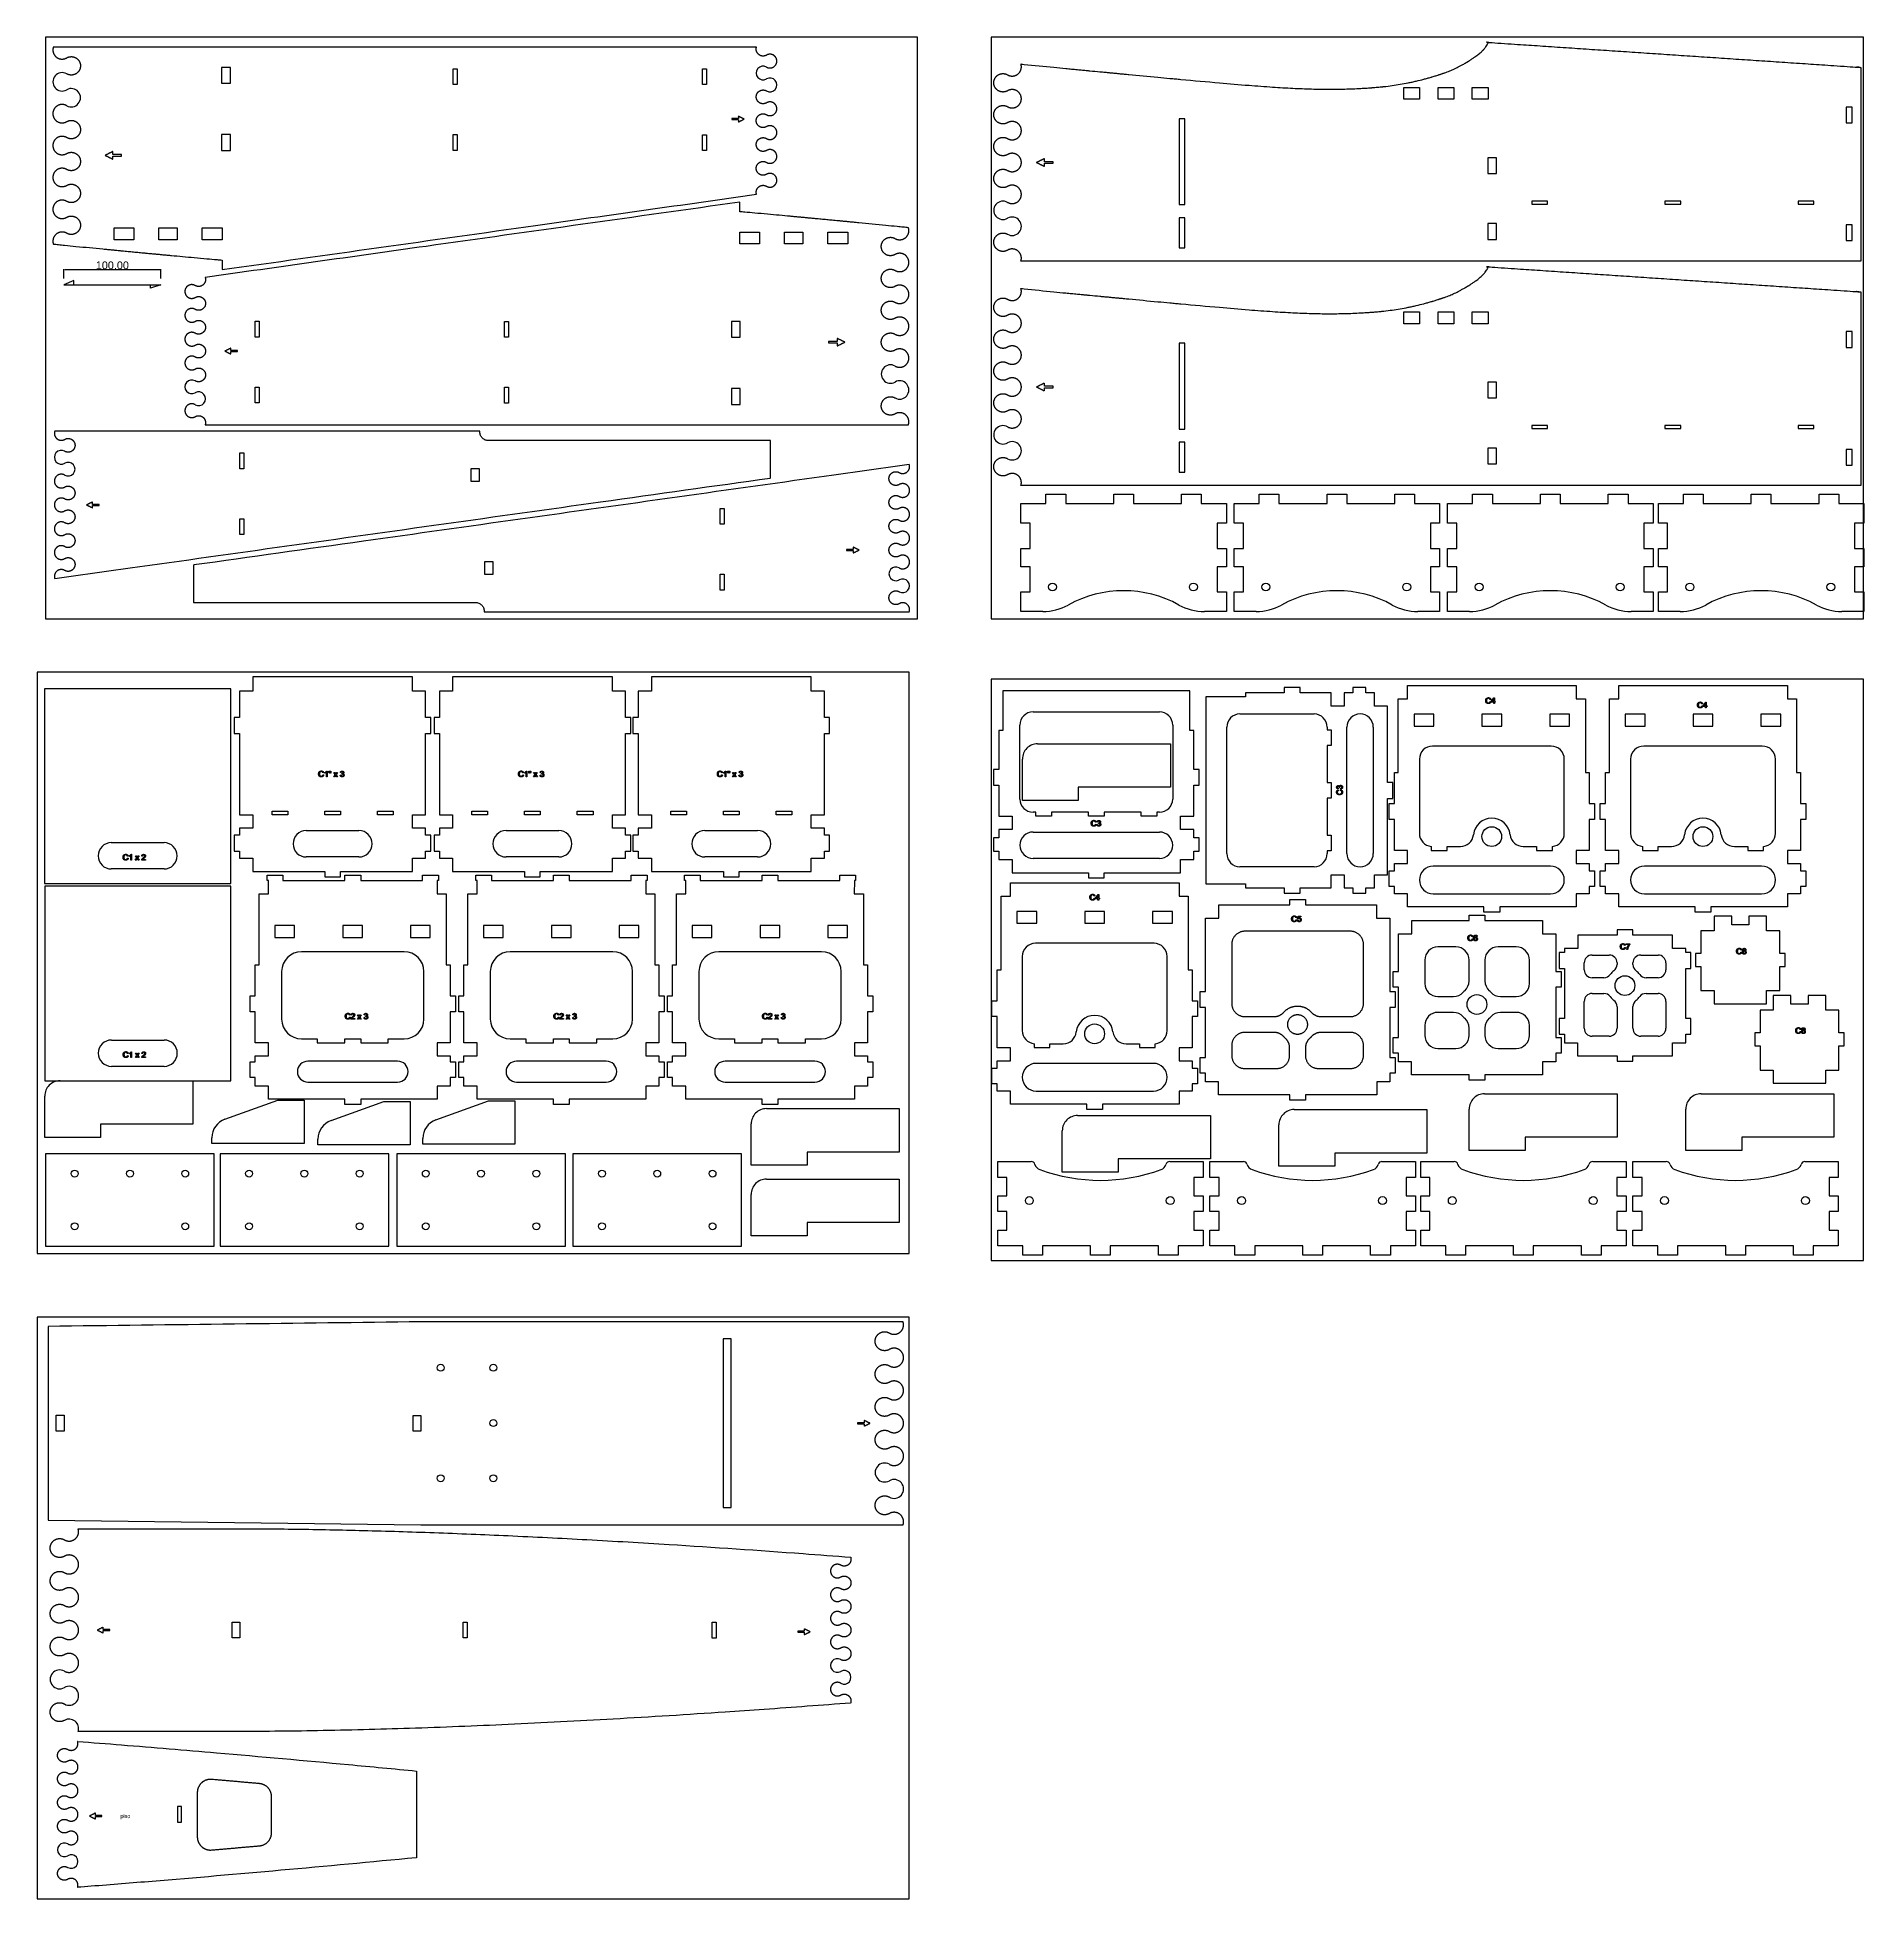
# Model space of a CAD drawing. Header units: millimetres. Extents: x -1421 to 1426, y -1337 to 584.
# Drawn here: x -1421 to 464, y -1337 to 584 of the extents above; entities that cross this region are included whole.
import ezdxf

# ---------------------------------------------------------------- set-up
doc = ezdxf.new("R2010")
doc.units = ezdxf.units.MM
doc.header["$MEASUREMENT"] = 0
doc.layers.add('Predeterminada', color=18, linetype='Continuous', true_color=0x000000)
doc.styles.add('Arial', font='')
doc.styles.get('Arial').set_extended_font_data('Arial')
doc.dimstyles.new('Predeterminado', dxfattribs={"dimtxt": 8, "dimasz": 1, "dimexe": 0.5, "dimexo": 0.5, "dimgap": 0.25, "dimtad": 1, "dimtoh": 1, "dimzin": 1, "dimdsep": 46, "dimtxsty": 'Arial', "dimcen": 0.5, "dimazin": 0, "dimtfac": 1, "dimtdec": 4, "dimtix": 1, "dimtmove": 1, "dimatfit": 3, "dimfxl": 1, "dimtolj": 1, "dimtzin": 1, "dimarcsym": 0})

msp = doc.modelspace()

# ---------------------------------------------------------------- texts
at = {"layer": 'Predeterminada', "insert": (-1334.771, -1249.395, 851.001), "char_height": 4, "width": 13.61446, "attachment_point": 1, "line_spacing_factor": 0.963855}
msp.add_mtext('\\fArial;piso', dxfattribs=at)

# ---------------------------------------------------------------- blocks, each defined once
blk = doc.blocks.new('*D1')
at = {"layer": 'Defpoints', "color": 0}
for p in [(-1393.1, 334.8), (-1293.1, 344.6), (-1293.1, 334.8)]:
    blk.add_point(p, dxfattribs=at)
at = {"layer": 'Predeterminada', "color": 0, "lineweight": -2}
for p, q in [((-1393.1, 335.3), (-1393.1, 345.1)), ((-1392.1, 344.6), (-1294.1, 344.6)), ((-1293.1, 335.3), (-1293.1, 345.1))]:
    blk.add_line(p, q, dxfattribs=at)
at = {"layer": 'Predeterminada', "color": 0}
for points in [[(-1392.1, 344.7), (-1392.1, 344.4), (-1393.1, 344.6)], [(-1294.1, 344.4), (-1294.1, 344.7), (-1293.1, 344.6)]]:
    blk.add_solid(points, dxfattribs=at)
at = {"layer": 'Predeterminada', "color": 0, "insert": (-1343.1, 348.9), "char_height": 8, "attachment_point": 5, "style": 'Arial'}
blk.add_mtext('\\A1;100.00', dxfattribs=at)

# ---------------------------------------------------------------- dimensions: what is measured, and where the dimension line sits
at = {"layer": 'Predeterminada'}
dim = msp.add_linear_dim(base=(-1293.096, 344.577), p1=(-1393.096, 334.791), p2=(-1293.096, 334.791), dimstyle='Predeterminado', dxfattribs=at)
dim.commit()
dim.dimension.update_dxf_attribs({"geometry": '*D1', "text_midpoint": (-1343.096, 348.911)})

# ---------------------------------------------------------------- linework, layer by layer
at = {"layer": 'Predeterminada'}
for p, q in [((-1229.879, 574.166), (-1404.026, 574.166)), ((-1390.252, 562.984), (-1390.252, 562.984)), ((-1390.252, 562.984), (-1390.252, 562.984)), ((-678.244, 574.166), (-1229.879, 574.166)), ((-667.948, 565.808), (-667.948, 565.808)), ((-667.948, 565.808), (-667.948, 565.808)), ((-991.273, 535.498), (-991.273, 551.807)), ((-991.273, 551.807), (-987.192, 551.807)), ((-987.192, 551.807), (-987.192, 535.498)), ((-734.008, 535.407), (-734.008, 551.717)), ((-734.008, 551.717), (-729.921, 551.717)), ((-729.921, 551.717), (-729.921, 535.407)), ((461.594, 553.167), (461.594, 353.37)), ((-987.192, 535.498), (-991.273, 535.498)), ((-729.921, 535.407), (-734.008, 535.407)), ((-419.18, 529.044), (-419.18, 529.044)), ((-419.18, 529.044), (-419.18, 529.044)), ((-10.221, 520.294), (-10.221, 532.527)), ((-10.221, 532.527), (6.089, 532.527)), ((6.089, 520.294), (-10.221, 520.294)), ((6.089, 532.527), (6.089, 520.294)), ((25.117, 520.294), (25.117, 532.527)), ((25.117, 532.527), (41.427, 532.527)), ((41.427, 520.294), (25.117, 520.294)), ((41.427, 532.527), (41.427, 520.294)), ((60.455, 520.294), (60.455, 532.527)), ((60.455, 532.527), (76.765, 532.527)), ((76.765, 520.294), (60.455, 520.294)), ((76.765, 532.527), (76.765, 520.294)), ((-703.827, 500.383), (-703.827, 499.817)), ((-703.827, 499.817), (-703.827, 499.251)), ((-667.948, 516.624), (-667.948, 516.624)), ((-1390.252, 497.187), (-1390.252, 497.187)), ((-991.273, 467.526), (-991.273, 483.836)), ((-991.273, 483.836), (-987.192, 483.836)), ((-987.192, 483.836), (-987.192, 467.526)), ((-734.008, 467.435), (-734.008, 483.745)), ((-734.008, 483.745), (-729.921, 483.745)), ((-729.921, 483.745), (-729.921, 467.435)), ((-667.948, 492.032), (-667.948, 492.032)), ((-667.948, 492.032), (-667.948, 492.032)), ((-419.18, 496.145), (-419.18, 496.145)), ((-419.18, 496.145), (-419.18, 496.145)), ((-1390.252, 464.289), (-1390.252, 464.289)), ((-1390.252, 464.289), (-1390.252, 464.289)), ((-1333.592, 462.424), (-1333.592, 463.171)), ((-1333.592, 461.678), (-1333.592, 462.424)), ((-987.192, 467.526), (-991.273, 467.526)), ((-729.921, 467.435), (-734.008, 467.435)), ((-667.948, 467.44), (-667.948, 467.44)), ((-667.948, 467.44), (-667.948, 467.44)), ((-419.18, 463.247), (-419.18, 463.247)), ((-419.18, 463.247), (-419.18, 463.247)), ((-667.948, 442.848), (-667.948, 442.848)), ((-667.948, 442.848), (-667.948, 442.848)), ((-372.261, 455.022), (-372.261, 455.769)), ((-372.261, 454.275), (-372.261, 455.022)), ((-1390.252, 431.39), (-1390.252, 431.39)), ((-1390.252, 431.39), (-1390.252, 431.39)), ((-419.18, 430.348), (-419.18, 430.348)), ((-695.665, 404.289), (-695.665, 414.128)), ((-1390.252, 398.492), (-1390.252, 398.492)), ((-1390.252, 398.492), (-1390.252, 398.492)), ((-1341.365, 375.291), (-1341.365, 387.524)), ((-1341.365, 387.524), (-1320.978, 387.524)), ((-1320.978, 387.524), (-1320.978, 375.291)), ((-1295.154, 375.291), (-1295.154, 387.524)), ((-1295.154, 387.524), (-1276.126, 387.524)), ((-1276.126, 387.524), (-1276.126, 375.291)), ((-1250.301, 375.291), (-1250.301, 387.524)), ((-1250.301, 387.524), (-1229.914, 387.524)), ((-1229.914, 387.524), (-1229.914, 375.291)), ((-1320.978, 375.291), (-1341.365, 375.291)), ((-1276.126, 375.291), (-1295.154, 375.291)), ((-1229.914, 375.291), (-1250.301, 375.291)), ((-695.63, 371.072), (-695.63, 383.304)), ((-695.63, 383.304), (-675.242, 383.304)), ((-675.242, 371.072), (-695.63, 371.072)), ((-675.242, 383.304), (-675.242, 371.072)), ((-649.418, 371.072), (-649.418, 383.304)), ((-649.418, 383.304), (-630.39, 383.304)), ((-630.39, 371.072), (-649.418, 371.072)), ((-630.39, 383.304), (-630.39, 371.072)), ((-604.566, 371.072), (-604.566, 383.304)), ((-604.566, 383.304), (-584.178, 383.304)), ((-584.178, 371.072), (-604.566, 371.072)), ((-584.178, 383.304), (-584.178, 371.072)), ((-1229.879, 354.307), (-1229.879, 344.467)), ((-535.292, 360.104), (-535.292, 360.104)), ((-535.292, 360.104), (-535.292, 360.104)), ((-419.18, 364.551), (-419.18, 364.551)), ((-419.18, 364.551), (-419.18, 364.551)), ((461.594, 353.37), (-405.406, 353.37)), ((-1393.096, 328.754), (-1293.096, 328.754)), ((-535.292, 327.205), (-535.292, 327.205)), ((-535.292, 327.205), (-535.292, 327.205)), ((-1257.596, 315.747), (-1257.596, 315.747)), ((-1257.596, 315.747), (-1257.596, 315.747)), ((461.594, 321.527), (461.594, 121.73)), ((-1257.596, 291.156), (-1257.596, 291.156)), ((-1257.596, 291.156), (-1257.596, 291.156)), ((-1195.622, 291.16), (-1191.536, 291.16)), ((-1195.622, 274.85), (-1195.622, 291.16)), ((-1191.536, 291.16), (-1191.536, 274.85)), ((-938.352, 291.07), (-934.271, 291.07)), ((-938.352, 274.76), (-938.352, 291.07)), ((-934.271, 291.07), (-934.271, 274.76)), ((-535.292, 294.307), (-535.292, 294.307)), ((-535.292, 294.307), (-535.292, 294.307)), ((-419.18, 297.404), (-419.18, 297.404)), ((-419.18, 297.404), (-419.18, 297.404)), ((-10.221, 288.655), (-10.221, 300.887)), ((-10.221, 300.887), (6.089, 300.887)), ((6.089, 288.655), (-10.221, 288.655)), ((6.089, 300.887), (6.089, 288.655)), ((25.117, 288.655), (25.117, 300.887)), ((25.117, 300.887), (41.427, 300.887)), ((41.427, 288.655), (25.117, 288.655)), ((41.427, 300.887), (41.427, 288.655)), ((60.455, 288.655), (60.455, 300.887)), ((60.455, 300.887), (76.765, 300.887)), ((76.765, 288.655), (60.455, 288.655)), ((76.765, 300.887), (76.765, 288.655)), ((-1191.536, 274.85), (-1195.622, 274.85)), ((-934.271, 274.76), (-938.352, 274.76)), ((-604.07, 270.38), (-604.07, 269.633)), ((-604.07, 269.633), (-604.07, 268.886)), ((-1257.596, 266.564), (-1257.596, 266.564)), ((-1257.596, 266.564), (-1257.596, 266.564)), ((-1214.083, 260.416), (-1214.083, 260.981)), ((-1214.083, 259.85), (-1214.083, 260.416)), ((-535.292, 261.408), (-535.292, 261.408)), ((-419.18, 264.506), (-419.18, 264.506)), ((-419.18, 264.506), (-419.18, 264.506)), ((-1257.596, 241.972), (-1257.596, 241.972)), ((-419.18, 231.607), (-419.18, 231.607)), ((-419.18, 231.607), (-419.18, 231.607)), ((-1195.622, 206.878), (-1195.622, 223.188)), ((-1195.622, 223.188), (-1191.536, 223.188)), ((-1191.536, 223.188), (-1191.536, 206.878)), ((-938.352, 206.788), (-938.352, 223.098)), ((-938.352, 223.098), (-934.271, 223.098)), ((-934.271, 223.098), (-934.271, 206.788)), ((-372.261, 223.382), (-372.261, 224.129)), ((-372.261, 222.636), (-372.261, 223.382)), ((-1257.596, 192.788), (-1257.596, 192.788)), ((-1257.596, 192.788), (-1257.596, 192.788)), ((-1191.536, 206.878), (-1195.622, 206.878)), ((-934.271, 206.788), (-938.352, 206.788)), ((-535.292, 195.611), (-535.292, 195.611)), ((-535.292, 195.611), (-535.292, 195.611)), ((-419.18, 198.709), (-419.18, 198.709)), ((-963.79, 177.686), (-1402.587, 177.686)), ((-1247.3, 184.43), (-695.665, 184.43)), ((-695.665, 184.43), (-521.518, 184.43)), ((-1392.291, 169.328), (-1392.291, 169.328)), ((-1392.291, 169.328), (-1392.291, 169.328)), ((-1211.641, 139.018), (-1211.641, 155.327)), ((-1211.641, 155.327), (-1207.549, 155.327)), ((-1207.549, 155.327), (-1207.549, 139.018)), ((-663.796, 129.693), (-663.796, 167.596)), ((-1207.549, 139.018), (-1211.641, 139.018)), ((-972.665, 139.283), (-964.473, 139.283)), ((-972.665, 125.692), (-972.665, 139.283)), ((-964.473, 139.283), (-964.473, 125.692)), ((-1392.291, 120.144), (-1392.291, 120.144)), ((-964.473, 125.692), (-972.665, 125.692)), ((-530.949, 122.739), (-530.949, 122.739)), ((-530.949, 122.739), (-530.949, 122.739)), ((-419.18, 132.912), (-419.18, 132.912)), ((-419.18, 132.912), (-419.18, 132.912)), ((461.594, 121.73), (-405.406, 121.73)), ((-1356.846, 101.686), (-1356.846, 102.252)), ((-1356.846, 101.121), (-1356.846, 101.686)), ((-715.691, 81.751), (-715.691, 98.061)), ((-715.691, 98.061), (-711.6, 98.061)), ((-711.6, 98.061), (-711.6, 81.751)), ((-530.949, 98.147), (-530.949, 98.147)), ((-530.949, 98.147), (-530.949, 98.147)), ((-405.406, 82.715), (-405.406, 103.102)), ((-405.406, 103.102), (-395.892, 103.102)), ((-395.892, 103.102), (-379.582, 103.102)), ((-379.582, 103.102), (-379.582, 112.617)), ((-379.582, 112.617), (-359.195, 112.617)), ((-359.195, 112.617), (-359.195, 103.102)), ((-359.195, 103.102), (-309.585, 103.102)), ((-309.585, 103.102), (-309.585, 112.617)), ((-309.585, 112.617), (-289.198, 112.617)), ((-289.198, 112.617), (-289.198, 103.102)), ((-289.198, 103.102), (-239.588, 103.102)), ((-239.588, 103.102), (-239.588, 112.617)), ((-239.588, 112.617), (-219.201, 112.617)), ((-219.201, 112.617), (-219.201, 103.102)), ((-219.201, 103.102), (-202.891, 103.102)), ((-202.891, 103.102), (-193.377, 103.102)), ((-193.377, 103.102), (-193.377, 82.715)), ((-185.256, 82.715), (-185.256, 103.102)), ((-185.256, 103.102), (-175.742, 103.102)), ((-175.742, 103.102), (-159.432, 103.102)), ((-159.432, 103.102), (-159.432, 112.617)), ((-159.432, 112.617), (-139.044, 112.617)), ((-139.044, 112.617), (-139.044, 103.102)), ((-139.044, 103.102), (-89.435, 103.102)), ((-89.435, 103.102), (-89.435, 112.617)), ((-89.435, 112.617), (-69.048, 112.617)), ((-69.048, 112.617), (-69.048, 103.102)), ((-69.048, 103.102), (-19.438, 103.102)), ((-19.438, 103.102), (-19.438, 112.617)), ((-19.438, 112.617), (0.949, 112.617)), ((0.949, 112.617), (0.949, 103.102)), ((0.949, 103.102), (17.259, 103.102)), ((17.259, 103.102), (26.774, 103.102)), ((26.774, 103.102), (26.774, 82.715)), ((34.984, 82.715), (34.984, 103.102)), ((34.984, 103.102), (44.498, 103.102)), ((44.498, 103.102), (60.808, 103.102)), ((60.808, 103.102), (60.808, 112.617)), ((60.808, 112.617), (81.196, 112.617)), ((81.196, 112.617), (81.196, 103.102)), ((81.196, 103.102), (130.805, 103.102)), ((130.805, 103.102), (130.805, 112.617)), ((130.805, 112.617), (151.192, 112.617)), ((151.192, 112.617), (151.192, 103.102)), ((151.192, 103.102), (200.802, 103.102)), ((200.802, 103.102), (200.802, 112.617)), ((200.802, 112.617), (221.189, 112.617)), ((221.189, 112.617), (221.189, 103.102)), ((221.189, 103.102), (237.499, 103.102)), ((237.499, 103.102), (247.014, 103.102)), ((247.014, 103.102), (247.014, 82.715)), ((252.468, 82.715), (252.468, 103.102)), ((252.468, 103.102), (261.982, 103.102)), ((261.982, 103.102), (278.292, 103.102)), ((278.292, 103.102), (278.292, 112.617)), ((278.292, 112.617), (298.679, 112.617)), ((298.679, 112.617), (298.679, 103.102)), ((298.679, 103.102), (348.289, 103.102)), ((348.289, 103.102), (348.289, 112.617)), ((348.289, 112.617), (368.676, 112.617)), ((368.676, 112.617), (368.676, 103.102)), ((368.676, 103.102), (418.286, 103.102)), ((418.286, 103.102), (418.286, 112.617)), ((418.286, 112.617), (438.673, 112.617)), ((438.673, 112.617), (438.673, 103.102)), ((438.673, 103.102), (454.983, 103.102)), ((454.983, 103.102), (464.497, 103.102)), ((464.497, 103.102), (464.497, 82.715)), ((-1392.291, 95.552), (-1392.291, 95.552)), ((-1392.291, 95.552), (-1392.291, 95.552)), ((-1211.641, 87.356), (-1207.549, 87.356)), ((-1211.641, 71.046), (-1211.641, 87.356)), ((-1207.549, 87.356), (-1207.549, 71.046)), ((-711.6, 81.751), (-715.691, 81.751)), ((-395.892, 82.715), (-405.406, 82.715)), ((-395.892, 56.891), (-395.892, 82.715)), ((-193.377, 82.715), (-202.891, 82.715)), ((-202.891, 82.715), (-202.891, 56.891)), ((-175.742, 82.715), (-185.256, 82.715)), ((-175.742, 56.891), (-175.742, 82.715)), ((26.774, 82.715), (17.259, 82.715)), ((17.259, 82.715), (17.259, 56.891)), ((44.498, 82.715), (34.984, 82.715)), ((44.498, 56.891), (44.498, 82.715)), ((247.014, 82.715), (237.499, 82.715)), ((237.499, 82.715), (237.499, 56.891)), ((261.982, 82.715), (252.468, 82.715)), ((261.982, 56.891), (261.982, 82.715)), ((464.497, 82.715), (454.983, 82.715)), ((454.983, 82.715), (454.983, 56.891)), ((-1392.291, 70.96), (-1392.291, 70.96)), ((-1392.291, 70.96), (-1392.291, 70.96)), ((-1207.549, 71.046), (-1211.641, 71.046)), ((-530.949, 73.555), (-530.949, 73.555)), ((-530.949, 73.555), (-530.949, 73.555)), ((-1392.291, 46.368), (-1392.291, 46.368)), ((-1392.291, 46.368), (-1392.291, 46.368)), ((-1259.445, 39.414), (-1259.445, 1.511)), ((-958.768, 29.824), (-958.768, 43.415)), ((-958.768, 43.415), (-950.575, 43.415)), ((-950.575, 43.415), (-950.575, 29.824)), ((-585.259, 55.677), (-585.259, 55.111)), ((-585.259, 55.111), (-585.259, 54.546)), ((-530.949, 48.963), (-530.949, 48.963)), ((-405.406, 37.863), (-405.406, 56.891)), ((-405.406, 56.891), (-395.892, 56.891)), ((-202.891, 56.891), (-193.377, 56.891)), ((-193.377, 56.891), (-193.377, 37.863)), ((-185.256, 37.863), (-185.256, 56.891)), ((-185.256, 56.891), (-175.742, 56.891)), ((17.259, 56.891), (26.774, 56.891)), ((26.774, 56.891), (26.774, 37.863)), ((34.984, 37.863), (34.984, 56.891)), ((34.984, 56.891), (44.498, 56.891)), ((237.499, 56.891), (247.014, 56.891)), ((247.014, 56.891), (247.014, 37.863)), ((252.468, 37.863), (252.468, 56.891)), ((252.468, 56.891), (261.982, 56.891)), ((454.983, 56.891), (464.497, 56.891)), ((464.497, 56.891), (464.497, 37.863)), ((-950.575, 29.824), (-958.768, 29.824)), ((-715.691, 13.78), (-715.691, 30.089)), ((-715.691, 30.089), (-711.6, 30.089)), ((-711.6, 30.089), (-711.6, 13.78)), ((-395.892, 37.863), (-405.406, 37.863)), ((-395.892, 12.038), (-395.892, 37.863)), ((-193.377, 37.863), (-202.891, 37.863)), ((-202.891, 37.863), (-202.891, 12.038)), ((-175.742, 37.863), (-185.256, 37.863)), ((-175.742, 12.038), (-175.742, 37.863)), ((26.774, 37.863), (17.259, 37.863)), ((17.259, 37.863), (17.259, 12.038)), ((44.498, 37.863), (34.984, 37.863)), ((44.498, 12.038), (44.498, 37.863)), ((247.014, 37.863), (237.499, 37.863)), ((237.499, 37.863), (237.499, 12.038)), ((261.982, 37.863), (252.468, 37.863)), ((261.982, 12.038), (261.982, 37.863)), ((464.497, 37.863), (454.983, 37.863)), ((454.983, 37.863), (454.983, 12.038)), ((-711.6, 13.78), (-715.691, 13.78)), ((-405.406, -8.349), (-405.406, 12.038)), ((-405.406, 12.038), (-395.892, 12.038)), ((-202.891, 12.038), (-193.377, 12.038)), ((-193.377, 12.038), (-193.377, -8.349)), ((-185.256, -8.349), (-185.256, 12.038)), ((-185.256, 12.038), (-175.742, 12.038)), ((17.259, 12.038), (26.774, 12.038)), ((26.774, 12.038), (26.774, -8.349)), ((34.984, -8.349), (34.984, 12.038)), ((34.984, 12.038), (44.498, 12.038)), ((237.499, 12.038), (247.014, 12.038)), ((247.014, 12.038), (247.014, -8.349)), ((252.468, -8.349), (252.468, 12.038)), ((252.468, 12.038), (261.982, 12.038)), ((454.983, 12.038), (464.497, 12.038)), ((464.497, 12.038), (464.497, -8.349)), ((-959.451, -8.579), (-520.653, -8.579)), ((-530.949, -0.221), (-530.949, -0.221)), ((-530.949, -0.221), (-530.949, -0.221)), ((-395.892, -8.349), (-405.406, -8.349)), ((-382.782, -8.349), (-395.892, -8.349)), ((-202.891, -8.349), (-216.001, -8.349)), ((-198.814, -8.349), (-202.891, -8.349)), ((-193.377, -8.349), (-198.814, -8.349)), ((-175.742, -8.349), (-185.256, -8.349)), ((-162.631, -8.349), (-175.742, -8.349)), ((17.259, -8.349), (4.149, -8.349)), ((21.337, -8.349), (17.259, -8.349)), ((26.774, -8.349), (21.337, -8.349)), ((44.498, -8.349), (34.984, -8.349)), ((57.609, -8.349), (44.498, -8.349)), ((237.499, -8.349), (224.389, -8.349)), ((241.577, -8.349), (237.499, -8.349)), ((247.014, -8.349), (241.577, -8.349)), ((261.982, -8.349), (252.468, -8.349)), ((275.092, -8.349), (261.982, -8.349)), ((454.983, -8.349), (441.873, -8.349)), ((459.061, -8.349), (454.983, -8.349)), ((464.497, -8.349), (459.061, -8.349)), ((-1033.341, -75.649), (-1198.299, -75.649)), ((-1198.299, -75.649), (-1198.299, -90.6)), ((-1033.341, -90.6), (-1033.341, -75.649)), ((-827.087, -75.649), (-992.045, -75.649)), ((-992.045, -75.649), (-992.045, -90.6)), ((-827.087, -90.6), (-827.087, -75.649)), ((-621.837, -75.649), (-786.795, -75.649)), ((-786.795, -75.649), (-786.795, -90.6)), ((-621.837, -90.6), (-621.837, -75.649)), ((-1220.921, -88.048), (-1413.062, -88.048)), ((-1413.062, -88.048), (-1413.062, -130.116)), ((-1220.921, -130.116), (-1220.921, -88.048)), ((-1198.299, -90.6), (-1211.891, -90.6)), ((-1211.891, -90.6), (-1211.891, -117.717)), ((-1019.75, -90.6), (-1033.341, -90.6)), ((-1019.75, -117.717), (-1019.75, -90.6)), ((-992.045, -90.6), (-1005.637, -90.6)), ((-1005.637, -90.6), (-1005.637, -117.717)), ((-813.496, -90.6), (-827.087, -90.6)), ((-813.496, -117.717), (-813.496, -90.6)), ((-786.795, -90.6), (-800.386, -90.6)), ((-800.386, -90.6), (-800.386, -117.717)), ((-608.245, -90.6), (-621.837, -90.6)), ((-608.245, -117.717), (-608.245, -90.6)), ((-165.593, -92.308), (-173.749, -92.308)), ((-173.749, -92.308), (-173.749, -96.435)), ((-133.567, -92.308), (-165.593, -92.308)), ((-117.257, -86.872), (-133.567, -86.872)), ((-133.567, -86.872), (-133.567, -92.308)), ((-117.257, -92.308), (-117.257, -86.872)), ((-85.229, -92.308), (-117.257, -92.308)), ((-85.229, -105.9), (-85.229, -92.308)), ((-62.875, -92.308), (-71.638, -92.308)), ((-71.638, -92.308), (-71.638, -105.9)), ((-49.284, -86.872), (-62.875, -86.872)), ((-62.875, -86.872), (-62.875, -92.308)), ((-49.284, -92.308), (-49.284, -86.872)), ((-40.521, -92.308), (-49.284, -92.308)), ((-40.521, -105.9), (-40.521, -92.308)), ((-6.354, -84.643), (167.659, -84.643)), ((211.602, -84.643), (385.615, -84.643)), ((-392.829, -111.837, 0), (-262.349, -111.837, 0)), ((-179.322, -114.055), (-102.899, -114.055)), ((-71.638, -105.9), (-85.229, -105.9)), ((-26.93, -105.9), (-40.521, -105.9)), ((-15.917, -98.369), (-6.35, -98.369)), ((0.396, -114.314), (0.396, -126.546)), ((20.783, -114.314), (0.396, -114.314)), ((20.783, -126.546), (20.783, -114.314)), ((70.393, -114.314), (70.393, -126.546)), ((90.78, -114.314), (70.393, -114.314)), ((79.451, -98.929), (78.656, -99.112)), ((78.8, -101.162), (79.595, -101.361)), ((80.029, -101.159), (82.812, -97.291)), ((80.029, -101.845), (80.029, -101.159)), ((82.668, -101.845), (80.029, -101.845)), ((82.668, -98.497), (80.753, -101.159)), ((80.753, -101.159), (82.668, -101.159)), ((82.668, -101.159), (82.668, -98.497)), ((82.668, -103.255), (82.668, -101.845)), ((83.39, -103.255), (82.668, -103.255)), ((82.812, -97.291), (83.39, -97.291)), ((83.39, -97.291), (83.39, -101.159)), ((83.39, -101.159), (84.186, -101.159)), ((84.186, -101.845), (83.39, -101.845)), ((83.39, -101.845), (83.39, -103.255)), ((84.186, -101.159), (84.186, -101.845)), ((90.78, -126.546), (90.78, -114.314)), ((140.39, -114.314), (140.39, -126.546)), ((160.777, -114.314), (140.39, -114.314)), ((160.777, -126.546), (160.777, -114.314)), ((202.039, -98.369), (211.606, -98.369)), ((218.352, -114.314), (218.352, -126.546)), ((238.739, -114.314), (218.352, -114.314)), ((238.739, -126.546), (238.739, -114.314)), ((288.349, -114.314), (288.349, -126.546)), ((308.736, -114.314), (288.349, -114.314)), ((298.048, -103.418), (297.253, -103.601)), ((297.398, -105.651), (298.193, -105.85)), ((298.627, -105.647), (301.41, -101.78)), ((298.627, -106.334), (298.627, -105.647)), ((301.265, -106.334), (298.627, -106.334)), ((301.265, -102.986), (299.351, -105.647)), ((299.351, -105.647), (301.265, -105.647)), ((301.265, -105.647), (301.265, -102.986)), ((301.265, -107.744), (301.265, -106.334)), ((301.988, -107.744), (301.265, -107.744)), ((301.41, -101.78), (301.988, -101.78)), ((301.988, -101.78), (301.988, -105.647)), ((301.988, -105.647), (302.783, -105.647)), ((302.783, -106.334), (301.988, -106.334)), ((301.988, -106.334), (301.988, -107.744)), ((302.783, -105.647), (302.783, -106.334)), ((308.736, -126.546), (308.736, -114.314)), ((358.346, -114.314), (358.346, -126.546)), ((378.733, -114.314), (358.346, -114.314)), ((378.733, -126.546), (378.733, -114.314)), ((-1413.062, -130.116), (-1413.062, -146.426)), ((-1220.921, -146.426), (-1220.921, -130.116)), ((-1211.891, -117.717), (-1217.327, -117.717)), ((-1217.327, -117.717), (-1217.327, -134.027)), ((-1217.327, -134.027), (-1211.891, -134.027)), ((-1211.891, -134.027), (-1211.891, -218.163)), ((-1014.313, -117.717), (-1019.75, -117.717)), ((-1019.75, -218.246), (-1019.75, -134.027)), ((-1019.75, -134.027), (-1014.313, -134.027)), ((-1014.313, -134.027), (-1014.313, -117.717)), ((-1005.637, -117.717), (-1011.073, -117.717)), ((-1011.073, -117.717), (-1011.073, -134.027)), ((-1011.073, -134.027), (-1005.637, -134.027)), ((-1005.637, -134.027), (-1005.637, -218.163)), ((-808.059, -117.717), (-813.496, -117.717)), ((-813.496, -218.246), (-813.496, -134.027)), ((-813.496, -134.027), (-808.059, -134.027)), ((-808.059, -134.027), (-808.059, -117.717)), ((-800.386, -117.717), (-805.823, -117.717)), ((-805.823, -117.717), (-805.823, -134.027)), ((-805.823, -134.027), (-800.386, -134.027)), ((-800.386, -134.027), (-800.386, -218.163)), ((-602.809, -117.717), (-608.245, -117.717)), ((-608.245, -218.246), (-608.245, -134.027)), ((-608.245, -134.027), (-602.809, -134.027)), ((-602.809, -134.027), (-602.809, -117.717)), ((-424.139, -131.001, 0), (-428.167, -131.001)), ((-428.167, -131.001), (-428.167, -139.156)), ((-406.421, -201.851), (-406.421, -125.428)), ((-248.758, -125.428), (-248.758, -201.851)), ((-227.011, -131.001), (-231.138, -131.001)), ((-227.011, -139.157), (-227.011, -131.001)), ((-192.913, -258.127, 0), (-192.913, -127.647, 0)), ((-89.307, -127.647), (-89.307, -130.365)), ((-89.307, -130.365), (-85.229, -130.365)), ((-85.229, -130.365), (-85.229, -146.675)), ((-68.92, -258.127), (-68.92, -127.647)), ((-41.731, -127.647), (-41.731, -258.127)), ((0.396, -126.546), (20.783, -126.546)), ((70.393, -126.546), (90.78, -126.546)), ((140.39, -126.546), (160.777, -126.546)), ((218.352, -126.546), (238.739, -126.546)), ((288.349, -126.546), (308.736, -126.546)), ((358.346, -126.546), (378.733, -126.546)), ((-1413.062, -146.426), (-1413.062, -230.562)), ((-1220.921, -230.562), (-1220.921, -146.426)), ((-428.167, -139.156), (-428.167, -171.183)), ((-388.132, -144.793), (-251.052, -144.793)), ((-251.052, -144.793), (-251.052, -189.645)), ((-227.011, -171.183), (-227.011, -139.157)), ((-85.229, -146.675), (-89.307, -146.675)), ((-89.307, -146.675), (-89.307, -184.732)), ((141.835, -147.164), (19.47, -147.164)), ((359.791, -147.164), (237.427, -147.164)), ((-428.167, -171.183), (-433.604, -171.183)), ((-433.604, -171.183), (-433.604, -187.493)), ((-403.858, -203.237), (-403.858, -160.52)), ((-221.574, -171.183), (-227.011, -171.183)), ((-221.574, -187.493), (-221.574, -171.183)), ((5.879, -160.756), (5.879, -237.219)), ((155.426, -237.219), (155.426, -160.756)), ((223.835, -160.756), (223.835, -237.219)), ((373.383, -237.219), (373.383, -160.756)), ((-1125.08, -174.573), (-1125.875, -174.756)), ((-1125.731, -176.807), (-1124.935, -177.006)), ((-1123.706, -175.109), (-1123.706, -174.4)), ((-1122.225, -178.9), (-1122.225, -174.224)), ((-1121.502, -178.9), (-1122.225, -178.9)), ((-1121.968, -172.9), (-1121.502, -172.9)), ((-1121.502, -172.9), (-1121.502, -178.9)), ((-1119.622, -173.922), (-1119.622, -172.936)), ((-1119.622, -172.936), (-1118.827, -172.936)), ((-1119.428, -175.068), (-1119.622, -173.922)), ((-1119.001, -175.068), (-1119.428, -175.068)), ((-1118.827, -173.922), (-1119.001, -175.068)), ((-1118.827, -172.936), (-1118.827, -173.922)), ((-1118.249, -173.922), (-1118.249, -172.936)), ((-1118.249, -172.936), (-1117.453, -172.936)), ((-1118.058, -175.068), (-1118.249, -173.922)), ((-1117.64, -175.068), (-1118.058, -175.068)), ((-1117.453, -173.922), (-1117.64, -175.068)), ((-1117.453, -172.936), (-1117.453, -173.922)), ((-1114.67, -178.9), (-1113.099, -176.655)), ((-1113.796, -178.9), (-1114.67, -178.9)), ((-1113.099, -176.655), (-1114.562, -174.562)), ((-1114.562, -174.562), (-1113.692, -174.562)), ((-1112.639, -177.247), (-1113.796, -178.9)), ((-1113.692, -174.562), (-1112.962, -175.606)), ((-1112.412, -177.573), (-1112.639, -177.247)), ((-1111.529, -178.9), (-1112.412, -177.573)), ((-1112.352, -175.588), (-1111.634, -174.562)), ((-1110.76, -174.562), (-1112.227, -176.657)), ((-1112.227, -176.657), (-1110.658, -178.9)), ((-1111.634, -174.562), (-1110.76, -174.562)), ((-1110.658, -178.9), (-1111.529, -178.9)), ((-1107.875, -177.345), (-1107.152, -177.237)), ((-1107.08, -174.562), (-1107.803, -174.454)), ((-1106.422, -176.08), (-1106.338, -175.43)), ((-918.826, -174.573), (-919.621, -174.756)), ((-919.476, -176.807), (-918.681, -177.006)), ((-917.452, -175.109), (-917.452, -174.4)), ((-915.97, -178.9), (-915.97, -174.224)), ((-915.247, -178.9), (-915.97, -178.9)), ((-915.713, -172.9), (-915.247, -172.9)), ((-915.247, -172.9), (-915.247, -178.9)), ((-913.368, -173.922), (-913.368, -172.936)), ((-913.368, -172.936), (-912.573, -172.936)), ((-913.174, -175.068), (-913.368, -173.922)), ((-912.747, -175.068), (-913.174, -175.068)), ((-912.573, -173.922), (-912.747, -175.068)), ((-912.573, -172.936), (-912.573, -173.922)), ((-911.994, -173.922), (-911.994, -172.936)), ((-911.994, -172.936), (-911.199, -172.936)), ((-911.804, -175.068), (-911.994, -173.922)), ((-911.386, -175.068), (-911.804, -175.068)), ((-911.199, -173.922), (-911.386, -175.068)), ((-911.199, -172.936), (-911.199, -173.922)), ((-908.416, -178.9), (-906.844, -176.655)), ((-907.542, -178.9), (-908.416, -178.9)), ((-906.844, -176.655), (-908.308, -174.562)), ((-908.308, -174.562), (-907.437, -174.562)), ((-906.385, -177.247), (-907.542, -178.9)), ((-907.437, -174.562), (-906.708, -175.606)), ((-906.158, -177.573), (-906.385, -177.247)), ((-905.275, -178.9), (-906.158, -177.573)), ((-906.098, -175.588), (-905.38, -174.562)), ((-904.506, -174.562), (-905.972, -176.657)), ((-905.972, -176.657), (-904.404, -178.9)), ((-905.38, -174.562), (-904.506, -174.562)), ((-904.404, -178.9), (-905.275, -178.9)), ((-901.621, -177.345), (-900.898, -177.237)), ((-900.826, -174.562), (-901.549, -174.454)), ((-900.168, -176.08), (-900.084, -175.43)), ((-713.575, -174.573), (-714.371, -174.756)), ((-714.226, -176.807), (-713.431, -177.006)), ((-712.202, -175.109), (-712.202, -174.4)), ((-710.72, -178.9), (-710.72, -174.224)), ((-709.997, -178.9), (-710.72, -178.9)), ((-710.463, -172.9), (-709.997, -172.9)), ((-709.997, -172.9), (-709.997, -178.9)), ((-708.118, -173.922), (-708.118, -172.936)), ((-708.118, -172.936), (-707.322, -172.936)), ((-707.924, -175.068), (-708.118, -173.922)), ((-707.497, -175.068), (-707.924, -175.068)), ((-707.322, -173.922), (-707.497, -175.068)), ((-707.322, -172.936), (-707.322, -173.922)), ((-706.744, -173.922), (-706.744, -172.936)), ((-706.744, -172.936), (-705.949, -172.936)), ((-706.554, -175.068), (-706.744, -173.922)), ((-706.135, -175.068), (-706.554, -175.068)), ((-705.949, -173.922), (-706.135, -175.068)), ((-705.949, -172.936), (-705.949, -173.922)), ((-703.166, -178.9), (-701.594, -176.655)), ((-702.292, -178.9), (-703.166, -178.9)), ((-701.594, -176.655), (-703.057, -174.562)), ((-703.057, -174.562), (-702.187, -174.562)), ((-701.135, -177.247), (-702.292, -178.9)), ((-702.187, -174.562), (-701.457, -175.606)), ((-700.907, -177.573), (-701.135, -177.247)), ((-700.025, -178.9), (-700.907, -177.573)), ((-700.847, -175.588), (-700.13, -174.562)), ((-699.255, -174.562), (-700.722, -176.657)), ((-700.722, -176.657), (-699.154, -178.9)), ((-700.13, -174.562), (-699.255, -174.562)), ((-699.154, -178.9), (-700.025, -178.9)), ((-696.371, -177.345), (-695.648, -177.237)), ((-695.575, -174.562), (-696.298, -174.454)), ((-694.918, -176.08), (-694.834, -175.43)), ((-433.604, -187.493), (-428.167, -187.493)), ((-428.167, -187.493), (-428.167, -219.52)), ((-251.052, -189.645), (-346.193, -189.645)), ((-346.193, -189.645), (-346.193, -203.237)), ((-227.011, -187.493), (-221.574, -187.493)), ((-227.011, -219.52), (-227.011, -187.493)), ((-89.307, -184.732), (-85.229, -184.732)), ((-85.229, -184.732), (-85.229, -201.042)), ((-77.891, -190.706), (-77.999, -191.428)), ((-76.373, -190.048), (-77.023, -189.964)), ((-75.108, -191.501), (-75.216, -190.778)), ((-21.493, -184.781, 0), (-26.93, -184.781, 0)), ((-21.493, -201.091, 0), (-21.493, -184.781, 0)), ((-346.193, -203.237), (-403.858, -203.237)), ((-85.229, -201.042), (-89.307, -201.042)), ((-89.307, -201.042), (-89.307, -239.098)), ((-77.88, -192.332), (-77.697, -193.127)), ((-75.647, -192.983), (-75.447, -192.188)), ((-26.93, -201.091, 0), (-21.493, -201.091, 0)), ((-25.382, -222.858, 0), (-25.382, -206.548, 0)), ((-25.382, -206.548, 0), (-19.945, -206.548, 0)), ((181.25, -206.548, 0), (186.687, -206.548)), ((186.687, -206.548), (186.687, -222.858)), ((192.574, -222.858, 0), (192.574, -206.548, 0)), ((192.574, -206.548, 0), (198.011, -206.548, 0)), ((399.207, -206.548, 0), (404.643, -206.548)), ((404.643, -206.548), (404.643, -222.858)), ((-1211.891, -218.163), (-1211.891, -218.246)), ((-1211.891, -218.246), (-1198.299, -218.246)), ((-1198.299, -218.246), (-1198.299, -231.838)), ((-1178.342, -214.169), (-1162.032, -214.169)), ((-1178.342, -218.246), (-1178.342, -214.169)), ((-1162.032, -218.246), (-1178.342, -218.246)), ((-1162.032, -214.169), (-1162.032, -218.246)), ((-1123.975, -214.169), (-1107.665, -214.169)), ((-1123.975, -218.246), (-1123.975, -214.169)), ((-1107.665, -218.246), (-1123.975, -218.246)), ((-1107.665, -214.169), (-1107.665, -218.246)), ((-1069.609, -214.169), (-1053.299, -214.169)), ((-1069.609, -218.246), (-1069.609, -214.169)), ((-1053.299, -218.246), (-1069.609, -218.246)), ((-1053.299, -214.169), (-1053.299, -218.246)), ((-1033.341, -231.838), (-1033.341, -218.246)), ((-1033.341, -218.246), (-1019.75, -218.246)), ((-1005.637, -218.163), (-1005.637, -218.246)), ((-1005.637, -218.246), (-992.045, -218.246)), ((-992.045, -218.246), (-992.045, -231.838)), ((-972.088, -214.169), (-955.778, -214.169)), ((-972.088, -218.246), (-972.088, -214.169)), ((-955.778, -218.246), (-972.088, -218.246)), ((-955.778, -214.169), (-955.778, -218.246)), ((-917.721, -214.169), (-901.411, -214.169)), ((-917.721, -218.246), (-917.721, -214.169)), ((-901.411, -218.246), (-917.721, -218.246)), ((-901.411, -214.169), (-901.411, -218.246)), ((-863.355, -214.169), (-847.045, -214.169)), ((-863.355, -218.246), (-863.355, -214.169)), ((-847.045, -218.246), (-863.355, -218.246)), ((-847.045, -214.169), (-847.045, -218.246)), ((-827.087, -231.838), (-827.087, -218.246)), ((-827.087, -218.246), (-813.496, -218.246)), ((-800.386, -218.163), (-800.386, -218.246)), ((-800.386, -218.246), (-786.795, -218.246)), ((-786.795, -218.246), (-786.795, -231.838)), ((-766.837, -214.169), (-750.527, -214.169)), ((-766.837, -218.246), (-766.837, -214.169)), ((-750.527, -218.246), (-766.837, -218.246)), ((-750.527, -214.169), (-750.527, -218.246)), ((-712.471, -214.169), (-696.161, -214.169)), ((-712.471, -218.246), (-712.471, -214.169)), ((-696.161, -218.246), (-712.471, -218.246)), ((-696.161, -214.169), (-696.161, -218.246)), ((-658.104, -214.169), (-641.794, -214.169)), ((-658.104, -218.246), (-658.104, -214.169)), ((-641.794, -218.246), (-658.104, -218.246)), ((-641.794, -214.169), (-641.794, -218.246)), ((-621.837, -231.838), (-621.837, -218.246)), ((-621.837, -218.246), (-608.245, -218.246)), ((-428.167, -219.52), (-414.576, -219.52)), ((-414.576, -219.52), (-414.576, -233.112)), ((-390.111, -215.443), (-392.829, -215.443)), ((-390.111, -219.52), (-390.111, -215.443)), ((-373.801, -219.52), (-390.111, -219.52)), ((-335.744, -215.443), (-373.801, -215.443)), ((-373.801, -215.443), (-373.801, -219.52)), ((-335.744, -219.52), (-335.744, -215.443)), ((-319.434, -219.52), (-335.744, -219.52)), ((-327.716, -225.507), (-328.512, -225.69)), ((-328.367, -227.74), (-327.572, -227.939)), ((-326.885, -228.279), (-326.162, -228.17)), ((-326.09, -225.496), (-326.813, -225.387)), ((-325.432, -227.014), (-325.348, -226.363)), ((-281.378, -215.443), (-319.434, -215.443)), ((-319.434, -215.443), (-319.434, -219.52)), ((-281.378, -219.52), (-281.378, -215.443)), ((-265.068, -219.52), (-281.378, -219.52)), ((-262.349, -215.443), (-265.068, -215.443)), ((-265.068, -215.443), (-265.068, -219.52)), ((-240.603, -233.112), (-240.603, -219.52)), ((-240.603, -219.52), (-227.011, -219.52)), ((-19.945, -222.858, 0), (-25.382, -222.858, 0)), ((186.687, -222.858), (181.25, -222.858, 0)), ((198.011, -222.858, 0), (192.574, -222.858, 0)), ((404.643, -222.858), (399.207, -222.858, 0)), ((-1413.062, -230.562), (-1413.062, -246.872)), ((-1413.062, -246.872), (-1413.062, -288.94)), ((-1344.175, -246.806), (-1289.808, -246.806)), ((-1220.921, -246.872), (-1220.921, -230.562)), ((-1220.921, -288.94), (-1220.921, -246.872)), ((-1211.891, -239.239), (-1217.327, -239.239)), ((-1217.327, -239.239), (-1217.327, -255.549)), ((-1198.299, -231.838), (-1211.891, -231.838)), ((-1211.891, -231.838), (-1211.891, -239.239)), ((-1143.004, -234.407), (-1088.637, -234.407)), ((-1019.75, -231.838), (-1033.341, -231.838)), ((-1019.75, -239.239), (-1019.75, -231.838)), ((-1014.313, -239.239), (-1019.75, -239.239)), ((-1014.313, -255.507), (-1014.313, -239.239)), ((-1005.637, -239.239), (-1011.073, -239.239)), ((-1011.073, -239.239), (-1011.073, -255.549)), ((-992.045, -231.838), (-1005.637, -231.838)), ((-1005.637, -231.838), (-1005.637, -239.239)), ((-936.749, -234.407), (-882.383, -234.407)), ((-813.496, -231.838), (-827.087, -231.838)), ((-813.496, -239.239), (-813.496, -231.838)), ((-808.059, -239.239), (-813.496, -239.239)), ((-808.059, -255.507), (-808.059, -239.239)), ((-800.386, -239.239), (-805.823, -239.239)), ((-805.823, -239.239), (-805.823, -255.549)), ((-786.795, -231.838), (-800.386, -231.838)), ((-800.386, -231.838), (-800.386, -239.239)), ((-731.499, -234.407), (-677.133, -234.407)), ((-608.245, -231.838), (-621.837, -231.838)), ((-608.245, -239.239), (-608.245, -231.838)), ((-602.809, -239.239), (-608.245, -239.239)), ((-602.809, -255.507), (-602.809, -239.239)), ((-428.167, -241.874), (-433.604, -241.874)), ((-433.604, -241.874), (-433.604, -255.466)), ((-414.576, -233.112), (-428.167, -233.112)), ((-428.167, -233.112), (-428.167, -241.874)), ((-392.829, -235.83), (-262.349, -235.83)), ((-227.011, -233.112), (-240.603, -233.112)), ((-227.011, -241.874), (-227.011, -233.112)), ((-221.574, -241.874), (-227.011, -241.874)), ((-221.574, -255.466), (-221.574, -241.874)), ((-89.307, -239.098), (-85.229, -239.098)), ((-85.229, -239.098), (-85.229, -255.408)), ((-1326.944, -260.542), (-1327.739, -260.725)), ((-1327.594, -262.775), (-1326.799, -262.975)), ((-1325.57, -261.078), (-1325.57, -260.368)), ((-1324.088, -264.868), (-1324.088, -260.193)), ((-1323.365, -264.868), (-1324.088, -264.868)), ((-1323.831, -258.868), (-1323.365, -258.868)), ((-1323.365, -258.868), (-1323.365, -264.868)), ((-1319.498, -264.868), (-1317.926, -262.623)), ((-1318.624, -264.868), (-1319.498, -264.868)), ((-1317.926, -262.623), (-1319.39, -260.531)), ((-1319.39, -260.531), (-1318.519, -260.531)), ((-1317.467, -263.216), (-1318.624, -264.868)), ((-1318.519, -260.531), (-1317.79, -261.575)), ((-1317.24, -263.542), (-1317.467, -263.216)), ((-1316.357, -264.868), (-1317.24, -263.542)), ((-1317.18, -261.557), (-1316.462, -260.531)), ((-1315.588, -260.531), (-1317.054, -262.626)), ((-1317.054, -262.626), (-1315.486, -264.868)), ((-1316.462, -260.531), (-1315.588, -260.531)), ((-1315.486, -264.868), (-1316.357, -264.868)), ((-1308.908, -264.868), (-1312.811, -264.868)), ((-1311.98, -260.712), (-1312.703, -260.603)), ((-1311.842, -264.145), (-1308.908, -264.145)), ((-1308.908, -264.145), (-1308.908, -264.868)), ((-1217.327, -255.549), (-1211.891, -255.549)), ((-1211.891, -255.549), (-1211.891, -262.949)), ((-1211.891, -262.949), (-1198.299, -262.949)), ((-1198.299, -262.949), (-1198.299, -276.541)), ((-1088.637, -261.59), (-1143.004, -261.59)), ((-1033.341, -276.541), (-1033.341, -262.949)), ((-1033.341, -262.949), (-1019.75, -262.949)), ((-1019.75, -262.949), (-1019.75, -255.507)), ((-1019.75, -255.507), (-1014.313, -255.507)), ((-1011.073, -255.549), (-1005.637, -255.549)), ((-1005.637, -255.549), (-1005.637, -262.949)), ((-1005.637, -262.949), (-992.045, -262.949)), ((-992.045, -262.949), (-992.045, -276.541)), ((-882.383, -261.59), (-936.749, -261.59)), ((-827.087, -276.541), (-827.087, -262.949)), ((-827.087, -262.949), (-813.496, -262.949)), ((-813.496, -262.949), (-813.496, -255.507)), ((-813.496, -255.507), (-808.059, -255.507)), ((-805.823, -255.549), (-800.386, -255.549)), ((-800.386, -255.549), (-800.386, -262.949)), ((-800.386, -262.949), (-786.795, -262.949)), ((-786.795, -262.949), (-786.795, -276.541)), ((-677.133, -261.59), (-731.499, -261.59)), ((-621.837, -276.541), (-621.837, -262.949)), ((-621.837, -262.949), (-608.245, -262.949)), ((-608.245, -262.949), (-608.245, -255.507)), ((-608.245, -255.507), (-602.809, -255.507)), ((-433.604, -255.466), (-428.167, -255.466)), ((-428.167, -255.466), (-428.167, -264.228)), ((-428.167, -264.228), (-414.576, -264.228)), ((-414.576, -264.228), (-414.576, -277.82)), ((-262.349, -263.019), (-392.829, -263.019)), ((-240.603, -277.82), (-240.603, -264.228)), ((-240.603, -264.228), (-227.011, -264.228)), ((-227.011, -264.228), (-227.011, -255.466)), ((-227.011, -255.466), (-221.574, -255.466)), ((-85.229, -255.408), (-89.307, -255.408)), ((-89.307, -255.408), (-89.307, -258.127)), ((-6.354, -254.889), (-19.945, -254.889)), ((-19.945, -268.48), (-6.354, -268.48)), ((-6.354, -268.48), (-6.354, -254.889)), ((18.131, -250.745), (18.131, -254.822)), ((18.131, -254.822), (34.441, -254.822)), ((34.441, -254.822), (34.441, -250.811)), ((34.441, -250.811), (48.121, -250.811)), ((113.017, -250.811), (126.864, -250.811)), ((126.864, -250.811), (126.864, -254.822)), ((126.864, -254.822), (143.174, -254.822)), ((143.174, -254.822), (143.174, -250.745)), ((167.659, -254.889), (167.659, -268.48)), ((167.659, -268.48), (181.25, -268.48)), ((211.602, -254.889), (198.011, -254.889)), ((198.011, -268.48), (211.602, -268.48)), ((211.602, -268.48), (211.602, -254.889)), ((236.087, -250.745), (236.087, -254.822)), ((236.087, -254.822), (252.397, -254.822)), ((252.397, -254.822), (252.397, -250.811)), ((252.397, -250.811), (266.077, -250.811)), ((330.973, -250.811), (344.82, -250.811)), ((344.82, -250.811), (344.82, -254.822)), ((344.82, -254.822), (361.13, -254.822)), ((361.13, -254.822), (361.13, -250.745)), ((385.615, -254.889), (385.615, -268.48)), ((385.615, -268.48), (399.207, -268.48)), ((-1289.808, -273.989), (-1344.175, -273.989)), ((-1198.299, -276.541), (-1123.975, -276.541)), ((-1183.326, -285.964), (-1183.326, -280.527)), ((-1183.326, -280.527), (-1167.016, -280.527, 0)), ((-1181.967, -285.964), (-1183.326, -285.964)), ((-1181.956, -299.586, 0), (-1181.967, -285.964)), ((-1167.016, -280.527, 0), (-1167.016, -285.964, 0)), ((-1167.016, -285.964, 0), (-1103.136, -285.964, 0)), ((-1123.975, -276.541), (-1123.975, -281.978)), ((-1123.975, -281.978), (-1107.665, -281.978)), ((-1107.665, -281.978), (-1107.665, -276.541)), ((-1107.665, -276.541), (-1033.341, -276.541)), ((-1103.136, -285.964, 0), (-1103.136, -280.527, 0)), ((-1103.136, -280.527, 0), (-1086.826, -280.527)), ((-1086.826, -280.527), (-1086.826, -285.964, 0)), ((-1086.826, -285.964, 0), (-1022.945, -285.964, 0)), ((-1022.945, -285.964, 0), (-1022.945, -280.527)), ((-1022.945, -280.527), (-1006.635, -280.527, 0)), ((-1007.995, -285.964), (-1008.006, -299.586, 0)), ((-1006.635, -285.964, 0), (-1007.995, -285.964)), ((-1006.635, -280.527, 0), (-1006.635, -285.964, 0)), ((-992.045, -276.541), (-917.721, -276.541)), ((-967.989, -285.964), (-967.989, -280.527)), ((-967.989, -280.527), (-951.679, -280.527, 0)), ((-966.63, -285.964), (-967.989, -285.964)), ((-966.619, -299.586, 0), (-966.63, -285.964)), ((-951.679, -280.527, 0), (-951.679, -285.964, 0)), ((-951.679, -285.964, 0), (-887.799, -285.964, 0)), ((-917.721, -276.541), (-917.721, -281.978)), ((-917.721, -281.978), (-901.411, -281.978)), ((-901.411, -281.978), (-901.411, -276.541)), ((-901.411, -276.541), (-827.087, -276.541)), ((-887.799, -285.964, 0), (-887.799, -280.527, 0)), ((-887.799, -280.527, 0), (-871.489, -280.527)), ((-871.489, -280.527), (-871.489, -285.964, 0)), ((-871.489, -285.964, 0), (-807.608, -285.964, 0)), ((-807.608, -285.964, 0), (-807.608, -280.527)), ((-807.608, -280.527), (-791.298, -280.527, 0)), ((-792.658, -285.964), (-792.669, -299.586, 0)), ((-791.298, -285.964, 0), (-792.658, -285.964)), ((-791.298, -280.527, 0), (-791.298, -285.964, 0)), ((-786.795, -276.541), (-712.471, -276.541)), ((-752.652, -285.964), (-752.652, -280.527)), ((-752.652, -280.527), (-736.343, -280.527, 0)), ((-751.293, -285.964), (-752.652, -285.964)), ((-751.282, -299.586, 0), (-751.293, -285.964)), ((-736.343, -280.527, 0), (-736.343, -285.964, 0)), ((-736.343, -285.964, 0), (-672.462, -285.964, 0)), ((-712.471, -276.541), (-712.471, -281.978)), ((-712.471, -281.978), (-696.161, -281.978)), ((-696.161, -281.978), (-696.161, -276.541)), ((-696.161, -276.541), (-621.837, -276.541)), ((-672.462, -285.964, 0), (-672.462, -280.527, 0)), ((-672.462, -280.527, 0), (-656.152, -280.527)), ((-656.152, -280.527), (-656.152, -285.964, 0)), ((-656.152, -285.964, 0), (-592.271, -285.964, 0)), ((-592.271, -285.964, 0), (-592.271, -280.527)), ((-592.271, -280.527), (-575.961, -280.527, 0)), ((-577.321, -285.964), (-577.332, -299.586, 0)), ((-575.961, -285.964, 0), (-577.321, -285.964)), ((-575.961, -280.527, 0), (-575.961, -285.964, 0)), ((-335.794, -277.82, 0), (-335.794, -283.257, 0)), ((-335.794, -283.257, 0), (-319.484, -283.257, 0)), ((-319.484, -283.257, 0), (-319.484, -277.82, 0)), ((-102.899, -271.718), (-179.322, -271.718)), ((-85.229, -293.465), (-85.229, -279.873)), ((-85.229, -279.873), (-71.638, -279.873)), ((-71.638, -279.873), (-71.638, -293.465)), ((-40.521, -293.465), (-40.521, -279.873)), ((-40.521, -279.873), (-26.93, -279.873)), ((-25.382, -292.189, 0), (-25.382, -275.879)), ((-25.382, -275.879), (-19.945, -275.879)), ((141.155, -271.054), (20.15, -271.054)), ((181.25, -275.879), (186.687, -275.879)), ((186.687, -275.879), (186.687, -292.189)), ((192.574, -292.189, 0), (192.574, -275.879)), ((192.574, -275.879), (198.011, -275.879)), ((359.111, -271.054), (238.106, -271.054)), ((399.207, -275.879), (404.643, -275.879)), ((404.643, -275.879), (404.643, -292.189)), ((-1413.062, -288.94), (-1325.146, -288.94)), ((-1220.777, -291.722), (-1412.918, -291.722)), ((-1412.918, -291.722), (-1412.918, -333.79)), ((-1325.146, -288.94), (-1308.836, -288.94)), ((-1308.836, -288.94), (-1220.921, -288.94)), ((-1220.777, -333.79), (-1220.777, -291.722)), ((-1191.53, -372.942, 0), (-1191.53, -299.586, 0)), ((-1191.53, -299.586, 0), (-1181.956, -299.586, 0)), ((-1008.006, -299.586, 0), (-998.431, -299.586, 0)), ((-998.431, -299.586, 0), (-998.431, -372.942, 0)), ((-976.193, -372.942, 0), (-976.193, -299.586, 0)), ((-976.193, -299.586, 0), (-966.619, -299.586, 0)), ((-792.669, -299.586, 0), (-783.094, -299.586, 0)), ((-783.094, -299.586, 0), (-783.094, -372.942, 0)), ((-760.857, -372.942, 0), (-760.856, -299.586, 0)), ((-760.856, -299.586, 0), (-751.282, -299.586, 0)), ((-577.332, -299.586, 0), (-567.757, -299.586, 0)), ((-567.757, -299.586, 0), (-567.757, -372.942, 0)), ((-425.794, -301.889), (-416.226, -301.889)), ((-416.23, -288.163), (-242.218, -288.163)), ((-329.075, -301.802), (-329.87, -301.985)), ((-329.725, -304.035), (-328.93, -304.235)), ((-328.496, -304.032), (-325.713, -300.164)), ((-328.496, -304.719), (-328.496, -304.032)), ((-325.858, -304.719), (-328.496, -304.719)), ((-325.858, -301.371), (-327.772, -304.032)), ((-327.772, -304.032), (-325.858, -304.032)), ((-325.858, -304.032), (-325.858, -301.371)), ((-325.858, -306.128), (-325.858, -304.719)), ((-325.135, -306.128), (-325.858, -306.128)), ((-325.713, -300.164), (-325.135, -300.164)), ((-325.135, -300.164), (-325.135, -304.032)), ((-325.135, -304.032), (-324.34, -304.032)), ((-324.34, -304.719), (-325.135, -304.719)), ((-325.135, -304.719), (-325.135, -306.128)), ((-324.34, -304.032), (-324.34, -304.719)), ((-173.749, -289.437, 0), (-173.749, -293.465)), ((-173.749, -293.465), (-165.594, -293.465)), ((-165.594, -293.465), (-133.567, -293.465)), ((-133.567, -293.465), (-133.567, -298.901)), ((-133.567, -298.901), (-117.257, -298.901)), ((-127.948, -311.028), (-127.948, -305.591)), ((-127.948, -305.591), (-111.638, -305.591)), ((-117.257, -298.901), (-117.257, -293.465)), ((-117.257, -293.465), (-85.229, -293.465)), ((-111.638, -305.591), (-111.638, -311.028)), ((-71.638, -293.465), (-62.875, -293.465)), ((-62.875, -293.465), (-62.875, -298.901)), ((-62.875, -298.901), (-49.284, -298.901)), ((-49.284, -298.901), (-49.284, -293.465)), ((-49.284, -293.465), (-40.521, -293.465)), ((-19.945, -292.189), (-25.382, -292.189, 0)), ((-19.945, -299.597), (-19.945, -292.189)), ((-6.354, -299.597), (-19.945, -299.597)), ((-6.354, -313.188), (-6.354, -299.597)), ((20.15, -299.597), (141.155, -299.597)), ((181.25, -299.597), (167.659, -299.597)), ((167.659, -299.597), (167.659, -313.188)), ((186.687, -292.189), (181.25, -292.189)), ((198.011, -292.189), (192.574, -292.189, 0)), ((198.011, -299.597), (198.011, -292.189)), ((211.602, -299.597), (198.011, -299.597)), ((211.602, -313.188), (211.602, -299.597)), ((238.106, -299.597), (359.111, -299.597)), ((399.207, -299.597), (385.615, -299.597)), ((385.615, -299.597), (385.615, -313.188)), ((404.643, -292.189), (399.207, -292.189)), ((-409.481, -317.833), (-409.481, -330.066)), ((-389.093, -317.833), (-409.481, -317.833)), ((-389.093, -330.066), (-389.093, -317.833)), ((-339.484, -317.833), (-339.484, -330.066)), ((-319.096, -317.833), (-339.484, -317.833)), ((-319.096, -330.066), (-319.096, -317.833)), ((-269.487, -317.833), (-269.487, -330.066)), ((-249.099, -317.833), (-269.487, -317.833)), ((-249.099, -330.066), (-249.099, -317.833)), ((-214.935, -400.441, 0), (-214.935, -324.757)), ((-214.935, -324.757), (-214.858, -324.757)), ((-214.858, -324.757), (-201.298, -324.757)), ((-201.298, -324.757), (-201.298, -311.028)), ((-201.298, -311.028), (-127.948, -311.028)), ((-120.888, -324.079), (-121.683, -324.262)), ((-121.538, -326.312), (-120.743, -326.512)), ((-119.948, -325.586), (-119.333, -322.514)), ((-119.261, -325.694), (-119.948, -325.586)), ((-119.333, -322.514), (-116.478, -322.514)), ((-118.743, -323.236), (-119.055, -324.806)), ((-116.478, -323.236), (-118.743, -323.236)), ((-116.478, -322.514), (-116.478, -323.236)), ((-111.638, -311.028), (-38.289, -311.028)), ((-38.289, -311.028), (-38.289, -324.757)), ((-38.289, -324.757), (-24.729, -324.757)), ((-24.729, -324.757), (-24.652, -324.757)), ((-24.652, -324.757), (-24.652, -400.441, 0)), ((72.497, -313.188), (-6.354, -313.188)), ((57.241, -327.18), (57.241, -321.743)), ((57.241, -321.743), (73.551, -321.743)), ((72.497, -318.625), (72.497, -313.188)), ((88.807, -318.625), (72.497, -318.625)), ((73.551, -321.743), (73.551, -327.18)), ((167.659, -313.188), (88.807, -313.188)), ((88.807, -313.188), (88.807, -318.625)), ((290.454, -313.188), (211.602, -313.188)), ((290.454, -318.625), (290.454, -313.188)), ((306.764, -318.625), (290.454, -318.625)), ((385.615, -313.188), (306.764, -313.188)), ((306.764, -313.188), (306.764, -318.625)), ((328.261, -322.691), (310.006, -322.691)), ((310.006, -322.691), (310.006, -337.642)), ((328.261, -331.662), (328.261, -322.691)), ((364.185, -322.691), (345.93, -322.691)), ((345.93, -322.691), (345.93, -331.662)), ((364.185, -337.642), (364.185, -322.691)), ((-1412.918, -333.79), (-1412.918, -350.1)), ((-1220.777, -350.1), (-1220.777, -333.79)), ((-1154.962, -332.428, 0), (-1175.35, -332.428, 0)), ((-1175.35, -332.428, 0), (-1175.35, -344.66, 0)), ((-1175.35, -344.66, 0), (-1154.962, -344.66, 0)), ((-1154.962, -344.66, 0), (-1154.962, -332.428, 0)), ((-1084.965, -332.428, 0), (-1105.353, -332.428, 0)), ((-1105.353, -332.428, 0), (-1105.353, -344.66, 0)), ((-1105.353, -344.66, 0), (-1084.965, -344.66, 0)), ((-1084.965, -344.66, 0), (-1084.965, -332.428, 0)), ((-1014.968, -332.428, 0), (-1035.356, -332.428, 0)), ((-1035.356, -332.428, 0), (-1035.356, -344.66, 0)), ((-1035.356, -344.66, 0), (-1014.968, -344.66, 0)), ((-1014.968, -344.66, 0), (-1014.968, -332.428, 0)), ((-939.625, -332.428, 0), (-960.013, -332.428, 0)), ((-960.013, -332.428, 0), (-960.013, -344.66, 0)), ((-960.013, -344.66, 0), (-939.625, -344.66, 0)), ((-939.625, -344.66, 0), (-939.625, -332.428, 0)), ((-869.628, -332.428, 0), (-890.016, -332.428, 0)), ((-890.016, -332.428, 0), (-890.016, -344.66, 0)), ((-890.016, -344.66, 0), (-869.628, -344.66, 0)), ((-869.628, -344.66, 0), (-869.628, -332.428, 0)), ((-799.631, -332.428, 0), (-820.019, -332.428, 0)), ((-820.019, -332.428, 0), (-820.019, -344.66, 0)), ((-820.019, -344.66, 0), (-799.631, -344.66, 0)), ((-799.631, -344.66, 0), (-799.631, -332.428, 0)), ((-724.288, -332.428, 0), (-744.676, -332.428, 0)), ((-744.676, -332.428, 0), (-744.676, -344.66, 0)), ((-744.676, -344.66, 0), (-724.288, -344.66, 0)), ((-724.288, -344.66, 0), (-724.288, -332.428, 0)), ((-654.291, -332.428, 0), (-674.679, -332.428, 0)), ((-674.679, -332.428, 0), (-674.679, -344.66, 0)), ((-674.679, -344.66, 0), (-654.291, -344.66, 0)), ((-654.291, -344.66, 0), (-654.291, -332.428, 0)), ((-584.294, -332.428, 0), (-604.682, -332.428, 0)), ((-604.682, -332.428, 0), (-604.682, -344.66, 0)), ((-604.682, -344.66, 0), (-584.294, -344.66, 0)), ((-584.294, -344.66, 0), (-584.294, -332.428, 0)), ((-409.481, -330.066), (-389.093, -330.066)), ((-339.484, -330.066), (-319.096, -330.066)), ((-269.487, -330.066), (-249.099, -330.066)), ((-65.409, -338.211), (-174.255, -338.211)), ((-120.056, -326.851), (-119.333, -326.779)), ((-15.795, -379.784), (-15.795, -340.909)), ((-15.795, -340.909), (-15.667, -340.909)), ((-15.667, -340.909), (-2.076, -340.909)), ((-2.076, -340.909), (-2.076, -327.18)), ((-2.076, -327.18), (57.241, -327.18)), ((61.015, -343.825), (60.22, -344.008)), ((65.642, -343.633), (64.919, -343.705)), ((73.551, -327.18), (132.868, -327.18)), ((132.868, -327.18), (132.868, -340.909)), ((132.868, -340.909), (146.46, -340.909)), ((146.46, -340.909), (146.588, -340.909)), ((146.588, -340.909), (146.588, -379.784)), ((169.295, -342.38), (169.295, -356.109)), ((209.958, -342.38), (169.295, -342.38)), ((226.268, -336.944), (209.958, -336.944)), ((209.958, -336.944), (209.958, -342.38)), ((226.268, -342.38), (226.268, -336.944)), ((266.931, -342.38), (226.268, -342.38)), ((266.931, -356.109), (266.931, -342.38)), ((310.006, -337.642), (296.414, -337.642)), ((296.414, -337.642), (296.414, -361.094)), ((345.93, -331.662), (328.261, -331.662)), ((377.777, -337.642), (364.185, -337.642)), ((377.777, -361.094), (377.777, -337.642)), ((-1412.918, -350.1), (-1412.918, -434.236)), ((-1220.777, -434.236), (-1220.777, -350.1)), ((-1041.974, -359.358), (-1147.988, -359.358)), ((-826.637, -359.358), (-932.651, -359.358)), ((-611.3, -359.358), (-717.314, -359.358)), ((-403.998, -364.276), (-403.998, -440.739)), ((-268.042, -350.684), (-390.406, -350.684)), ((-254.45, -440.739), (-254.45, -364.276)), ((-187.815, -351.803, 0), (-187.815, -412.709, 0)), ((-51.849, -412.709), (-51.849, -351.803)), ((43.539, -354.363), (24.98, -354.363)), ((60.364, -346.058), (61.16, -346.257)), ((105.813, -354.363), (87.032, -354.363)), ((155.542, -360.284), (150.106, -360.284)), ((150.106, -360.284), (150.106, -376.594, 0)), ((155.703, -356.109), (155.542, -356.109)), ((155.542, -356.109), (155.542, -360.284)), ((169.295, -356.109), (155.703, -356.109)), ((184.085, -362.768), (201.803, -362.768)), ((218.362, -352.736, 0), (217.566, -352.919, 0)), ((217.711, -354.969, 0), (218.506, -355.168, 0)), ((219.229, -351.893, 0), (219.229, -351.17, 0)), ((219.229, -351.17, 0), (223.096, -351.17, 0)), ((222.157, -351.893, 0), (219.229, -351.893, 0)), ((220.783, -357.062, 0), (220.06, -357.062, 0)), ((223.096, -351.17, 0), (223.096, -351.755, 0)), ((234.423, -362.768), (252.141, -362.768)), ((280.523, -356.109), (266.931, -356.109)), ((280.684, -356.109), (280.523, -356.109)), ((280.684, -360.284), (280.684, -356.109)), ((286.12, -360.284), (280.684, -360.284)), ((286.12, -376.594), (286.12, -360.284)), ((296.414, -361.094), (290.978, -361.094)), ((290.978, -361.094), (290.978, -374.685)), ((338.317, -357.493), (337.522, -357.676)), ((337.667, -359.726), (338.462, -359.925)), ((383.213, -361.094), (377.777, -361.094)), ((383.213, -374.685), (383.213, -361.094)), ((-1195.558, -404.945, 0), (-1195.558, -372.942, 0)), ((-1195.558, -372.942, 0), (-1191.53, -372.942, 0)), ((-1168.375, -379.746, 0), (-1168.375, -428.825, 0)), ((-1021.586, -428.825, 0), (-1021.586, -379.746, 0)), ((-998.431, -372.942, 0), (-994.403, -372.942, 0)), ((-994.403, -372.942, 0), (-994.403, -404.945, 0)), ((-980.221, -404.945, 0), (-980.221, -372.942, 0)), ((-980.221, -372.942, 0), (-976.193, -372.942, 0)), ((-953.038, -379.746, 0), (-953.038, -428.825, 0)), ((-806.249, -428.825, 0), (-806.249, -379.746, 0)), ((-783.094, -372.942, 0), (-779.066, -372.942, 0)), ((-779.066, -372.942, 0), (-779.066, -404.945, 0)), ((-764.885, -404.945, 0), (-764.885, -372.942, 0)), ((-764.885, -372.942, 0), (-760.857, -372.942, 0)), ((-737.701, -379.746, 0), (-737.701, -428.825, 0)), ((-590.912, -428.825, 0), (-590.912, -379.746, 0)), ((-567.757, -372.942, 0), (-563.729, -372.942, 0)), ((-563.729, -372.942, 0), (-563.729, -404.945, 0)), ((-21.232, -396.094), (-21.232, -379.784)), ((-21.232, -379.784), (-15.795, -379.784)), ((11.388, -367.955), (11.388, -392.057)), ((57.13, -389.49), (57.13, -367.955)), ((73.44, -367.955), (73.44, -389.49)), ((119.404, -392.057), (119.404, -367.955)), ((146.588, -379.784), (152.024, -379.784)), ((150.106, -376.594, 0), (155.542, -376.594, 0)), ((152.024, -379.784), (152.024, -396.094)), ((155.542, -376.594, 0), (155.542, -428.256, 0)), ((175.93, -377.993), (175.93, -370.923)), ((209.958, -370.923), (209.958, -372.474)), ((226.268, -372.64), (226.268, -370.923)), ((260.296, -370.923), (260.296, -377.993)), ((280.684, -428.256, 0), (280.684, -376.594, 0)), ((280.684, -376.594, 0), (286.12, -376.594)), ((290.978, -374.685), (296.414, -374.685)), ((296.414, -374.685), (296.414, -399.496)), ((377.777, -399.496), (377.777, -374.685)), ((377.777, -374.685), (383.213, -374.685)), ((-220.282, -416.751), (-220.282, -400.441)), ((-220.282, -400.441), (-214.935, -400.441, 0)), ((-24.652, -400.441, 0), (-19.228, -400.441)), ((-15.795, -396.094, 0), (-21.232, -396.094)), ((-19.228, -400.441), (-19.228, -416.751, 0)), ((-15.795, -447.756, 0), (-15.795, -396.094, 0)), ((152.024, -396.094), (146.588, -396.094)), ((146.588, -396.094), (146.588, -447.756)), ((196.256, -386.148), (184.085, -386.148)), ((184.085, -402.458), (196.256, -402.458)), ((252.141, -386.148), (239.749, -386.148)), ((239.749, -402.458), (252.141, -402.458)), ((296.414, -399.496), (310.006, -399.496)), ((310.006, -399.496), (310.006, -413.088)), ((364.185, -413.088), (364.185, -399.496)), ((364.185, -399.496), (377.777, -399.496)), ((-1200.995, -421.255, 0), (-1200.995, -404.945, 0)), ((-1200.995, -404.945, 0), (-1195.558, -404.945, 0)), ((-1195.558, -421.255, 0), (-1200.995, -421.255, 0)), ((-1195.558, -453.29, 0), (-1195.558, -421.255, 0)), ((-994.403, -404.945, 0), (-988.966, -404.945, 0)), ((-994.403, -421.255, 0), (-994.403, -453.29, 0)), ((-988.966, -421.255, 0), (-994.403, -421.255, 0)), ((-988.966, -404.945, 0), (-988.966, -421.255, 0)), ((-985.658, -421.255, 0), (-985.658, -404.945, 0)), ((-985.658, -404.945, 0), (-980.221, -404.945, 0)), ((-980.221, -421.255, 0), (-985.658, -421.255, 0)), ((-980.221, -453.29, 0), (-980.221, -421.255, 0)), ((-779.066, -404.945, 0), (-773.629, -404.945, 0)), ((-779.066, -421.255, 0), (-779.066, -453.29, 0)), ((-773.629, -421.255, 0), (-779.066, -421.255, 0)), ((-773.629, -404.945, 0), (-773.629, -421.255, 0)), ((-770.321, -421.255, 0), (-770.321, -404.945, 0)), ((-770.321, -404.945, 0), (-764.885, -404.945, 0)), ((-764.885, -421.255, 0), (-770.321, -421.255, 0)), ((-764.885, -453.29, 0), (-764.885, -421.255, 0)), ((-563.729, -404.945, 0), (-558.292, -404.945, 0)), ((-563.729, -421.255, 0), (-563.729, -453.29, 0)), ((-558.292, -421.255, 0), (-563.729, -421.255, 0)), ((-558.292, -404.945, 0), (-558.292, -421.255, 0)), ((-435.258, -426.378, 0), (-435.258, -410.068, 0)), ((-435.258, -410.068, 0), (-429.822, -410.068, 0)), ((-228.626, -410.068, 0), (-223.189, -410.068)), ((-223.189, -410.068), (-223.189, -426.378)), ((-214.935, -416.751, 0), (-220.282, -416.751)), ((-214.935, -468.413, 0), (-214.935, -416.751, 0)), ((-19.228, -416.751, 0), (-24.652, -416.751, 0)), ((-24.652, -416.751, 0), (-24.652, -468.413, 0)), ((24.98, -405.648), (40.972, -405.648)), ((40.972, -421.958), (24.98, -421.958)), ((89.599, -405.648), (105.813, -405.648)), ((105.813, -421.958), (89.599, -421.958)), ((175.93, -438.382), (175.93, -410.613)), ((209.958, -416.133), (209.958, -438.382)), ((226.268, -438.382), (226.268, -415.966)), ((260.296, -410.613), (260.296, -438.382)), ((310.006, -413.088), (364.185, -413.088)), ((371.083, -419.575), (357.491, -419.575)), ((357.491, -419.575), (357.491, -443.026)), ((389.338, -404.624), (371.083, -404.624)), ((371.083, -404.624), (371.083, -419.575)), ((389.338, -413.594), (389.338, -404.624)), ((407.007, -413.594), (389.338, -413.594)), ((425.262, -404.624), (407.007, -404.624)), ((407.007, -404.624), (407.007, -413.594)), ((425.262, -419.575), (425.262, -404.624)), ((438.854, -419.575), (425.262, -419.575)), ((438.854, -443.026), (438.854, -419.575)), ((-1412.918, -434.236), (-1412.918, -450.546)), ((-1220.777, -450.546), (-1220.777, -434.236)), ((-1097.606, -424.596, 0), (-1098.401, -424.779, 0)), ((-1098.256, -426.829, 0), (-1097.461, -427.029, 0)), ((-1092.979, -428.922, 0), (-1096.883, -428.922, 0)), ((-1096.051, -424.766, 0), (-1096.774, -424.657, 0)), ((-1095.913, -428.199, 0), (-1092.979, -428.199, 0)), ((-1092.979, -428.199, 0), (-1092.979, -428.922, 0)), ((-1090.16, -428.922, 0), (-1088.588, -426.677, 0)), ((-1089.285, -428.922, 0), (-1090.16, -428.922, 0)), ((-1088.588, -426.677, 0), (-1090.051, -424.585, 0)), ((-1090.051, -424.585, 0), (-1089.181, -424.585, 0)), ((-1088.129, -427.27, 0), (-1089.285, -428.922, 0)), ((-1089.181, -424.585, 0), (-1088.451, -425.629, 0)), ((-1087.901, -427.596, 0), (-1088.129, -427.27, 0)), ((-1087.019, -428.922, 0), (-1087.901, -427.596, 0)), ((-1087.841, -425.611, 0), (-1087.124, -424.585, 0)), ((-1086.249, -424.585, 0), (-1087.716, -426.68, 0)), ((-1087.716, -426.68, 0), (-1086.148, -428.922, 0)), ((-1087.124, -424.585, 0), (-1086.249, -424.585, 0)), ((-1086.148, -428.922, 0), (-1087.019, -428.922, 0)), ((-1083.365, -427.368, 0), (-1082.642, -427.26, 0)), ((-1082.569, -424.585, 0), (-1083.292, -424.477, 0)), ((-1081.911, -426.103, 0), (-1081.828, -425.452, 0)), ((-882.269, -424.596, 0), (-883.064, -424.779, 0)), ((-882.919, -426.829, 0), (-882.124, -427.029, 0)), ((-877.642, -428.922, 0), (-881.546, -428.922, 0)), ((-880.714, -424.766, 0), (-881.437, -424.657, 0)), ((-880.576, -428.199, 0), (-877.642, -428.199, 0)), ((-877.642, -428.199, 0), (-877.642, -428.922, 0)), ((-874.823, -428.922, 0), (-873.251, -426.677, 0)), ((-873.949, -428.922, 0), (-874.823, -428.922, 0)), ((-873.251, -426.677, 0), (-874.714, -424.585, 0)), ((-874.714, -424.585, 0), (-873.844, -424.585, 0)), ((-872.792, -427.27, 0), (-873.949, -428.922, 0)), ((-873.844, -424.585, 0), (-873.114, -425.629, 0)), ((-872.564, -427.596, 0), (-872.792, -427.27, 0)), ((-871.682, -428.922, 0), (-872.564, -427.596, 0)), ((-872.505, -425.611, 0), (-871.787, -424.585, 0)), ((-870.912, -424.585, 0), (-872.379, -426.68, 0)), ((-872.379, -426.68, 0), (-870.811, -428.922, 0)), ((-871.787, -424.585, 0), (-870.912, -424.585, 0)), ((-870.811, -428.922, 0), (-871.682, -428.922, 0)), ((-868.028, -427.368, 0), (-867.305, -427.26, 0)), ((-867.232, -424.585, 0), (-867.955, -424.477, 0)), ((-866.575, -426.103, 0), (-866.491, -425.452, 0)), ((-666.932, -424.596, 0), (-667.727, -424.779, 0)), ((-667.582, -426.829, 0), (-666.787, -427.029, 0)), ((-662.305, -428.922, 0), (-666.209, -428.922, 0)), ((-665.378, -424.766, 0), (-666.1, -424.657, 0)), ((-665.239, -428.199, 0), (-662.305, -428.199, 0)), ((-662.305, -428.199, 0), (-662.305, -428.922, 0)), ((-659.486, -428.922, 0), (-657.914, -426.677, 0)), ((-658.612, -428.922, 0), (-659.486, -428.922, 0)), ((-657.914, -426.677, 0), (-659.378, -424.585, 0)), ((-659.378, -424.585, 0), (-658.507, -424.585, 0)), ((-657.455, -427.27, 0), (-658.612, -428.922, 0)), ((-658.507, -424.585, 0), (-657.778, -425.629, 0)), ((-657.227, -427.596, 0), (-657.455, -427.27, 0)), ((-656.345, -428.922, 0), (-657.227, -427.596, 0)), ((-657.168, -425.611, 0), (-656.45, -424.585, 0)), ((-655.576, -424.585, 0), (-657.042, -426.68, 0)), ((-657.042, -426.68, 0), (-655.474, -428.922, 0)), ((-656.45, -424.585, 0), (-655.576, -424.585, 0)), ((-655.474, -428.922, 0), (-656.345, -428.922, 0)), ((-652.691, -427.368, 0), (-651.968, -427.26, 0)), ((-651.896, -424.585, 0), (-652.618, -424.477, 0)), ((-651.238, -426.103, 0), (-651.154, -425.452, 0)), ((-429.822, -426.378, 0), (-435.258, -426.378, 0)), ((-223.189, -426.378), (-228.626, -426.378, 0)), ((-174.255, -426.3), (-144.157, -426.3)), ((-95.651, -426.3), (-65.409, -426.3)), ((11.388, -435.55), (11.388, -445.649)), ((57.13, -445.649), (57.13, -438.117)), ((73.44, -438.117), (73.44, -445.649)), ((119.404, -445.649), (119.404, -435.55)), ((155.542, -428.256, 0), (150.106, -428.256)), ((150.106, -428.256), (150.106, -444.566, 0)), ((286.12, -428.256), (280.684, -428.256, 0)), ((286.12, -444.566), (286.12, -428.256)), ((399.394, -439.425), (398.599, -439.608)), ((398.744, -441.658), (399.539, -441.858)), ((-1412.918, -450.546), (-1412.918, -492.614)), ((-1344.03, -450.48), (-1289.664, -450.48)), ((-1220.777, -492.614), (-1220.777, -450.546)), ((-1181.967, -453.29, 0), (-1195.558, -453.29, 0)), ((-1181.967, -466.882, 0), (-1181.967, -453.29, 0)), ((-1147.988, -449.213, 0), (-1131.678, -449.213, 0)), ((-1131.678, -449.213, 0), (-1131.678, -453.29, 0)), ((-1131.678, -453.29, 0), (-1103.136, -453.29, 0)), ((-1103.136, -453.29, 0), (-1103.136, -449.213, 0)), ((-1103.136, -449.213, 0), (-1086.826, -449.213, 0)), ((-1086.826, -449.213, 0), (-1086.826, -453.29, 0)), ((-1086.826, -453.29, 0), (-1058.284, -453.29, 0)), ((-1058.284, -453.29, 0), (-1058.284, -449.213, 0)), ((-1058.284, -449.213, 0), (-1041.974, -449.213, 0)), ((-994.403, -453.29, 0), (-1007.995, -453.29, 0)), ((-1007.995, -453.29, 0), (-1007.995, -466.882, 0)), ((-966.63, -453.29, 0), (-980.221, -453.29, 0)), ((-966.63, -466.882, 0), (-966.63, -453.29, 0)), ((-932.651, -449.213, 0), (-916.341, -449.213, 0)), ((-916.341, -449.213, 0), (-916.341, -453.29, 0)), ((-916.341, -453.29, 0), (-887.799, -453.29, 0)), ((-887.799, -453.29, 0), (-887.799, -449.213, 0)), ((-887.799, -449.213, 0), (-871.489, -449.213, 0)), ((-871.489, -449.213, 0), (-871.489, -453.29, 0)), ((-871.489, -453.29, 0), (-842.947, -453.29, 0)), ((-842.947, -453.29, 0), (-842.947, -449.213, 0)), ((-842.947, -449.213, 0), (-826.637, -449.213, 0)), ((-779.066, -453.29, 0), (-792.658, -453.29, 0)), ((-792.658, -453.29, 0), (-792.658, -466.882, 0)), ((-751.293, -453.29, 0), (-764.885, -453.29, 0)), ((-751.293, -466.882, 0), (-751.293, -453.29, 0)), ((-717.314, -449.213, 0), (-701.004, -449.213, 0)), ((-701.004, -449.213, 0), (-701.004, -453.29, 0)), ((-701.004, -453.29, 0), (-672.462, -453.29, 0)), ((-672.462, -453.29, 0), (-672.462, -449.213, 0)), ((-672.462, -449.213, 0), (-656.152, -449.213, 0)), ((-656.152, -449.213, 0), (-656.152, -453.29, 0)), ((-656.152, -453.29, 0), (-627.61, -453.29, 0)), ((-627.61, -453.29, 0), (-627.61, -449.213, 0)), ((-627.61, -449.213, 0), (-611.3, -449.213, 0)), ((-563.729, -453.29, 0), (-577.321, -453.29, 0)), ((-577.321, -453.29, 0), (-577.321, -466.882, 0)), ((-416.23, -458.408), (-429.822, -458.408)), ((-416.23, -472), (-416.23, -458.408)), ((-391.745, -454.265), (-391.745, -458.342)), ((-391.745, -458.342), (-375.435, -458.342)), ((-375.435, -458.342), (-375.435, -454.331)), ((-375.435, -454.331), (-361.755, -454.331)), ((-296.86, -454.331), (-283.012, -454.331)), ((-283.012, -454.331), (-283.012, -458.342)), ((-283.012, -458.342), (-266.702, -458.342)), ((-266.702, -458.342), (-266.702, -454.265)), ((-242.218, -458.408), (-242.218, -472)), ((-187.815, -456.207, 0), (-187.815, -466.306, 0)), ((-144.161, -442.615), (-174.255, -442.615)), ((-128.04, -466.306), (-128.04, -458.774)), ((-111.768, -458.774), (-111.768, -466.306)), ((-65.409, -442.615), (-95.647, -442.615)), ((-51.849, -466.306), (-51.849, -456.207)), ((-21.232, -464.066), (-21.232, -447.756)), ((-21.232, -447.756), (-15.795, -447.756, 0)), ((24.98, -459.241), (43.539, -459.241)), ((87.032, -459.241), (105.813, -459.241)), ((146.588, -447.756), (152.024, -447.756)), ((150.106, -444.566, 0), (155.542, -444.566, 0)), ((152.024, -447.756), (152.024, -464.066)), ((155.542, -444.566, 0), (155.542, -453.332, 0)), ((155.542, -453.332, 0), (169.134, -453.332)), ((169.134, -453.332), (169.134, -466.924)), ((201.803, -446.537), (184.085, -446.537)), ((252.141, -446.537), (234.423, -446.537)), ((267.092, -466.924), (267.092, -453.332)), ((267.092, -453.332), (280.684, -453.332, 0)), ((280.684, -453.332, 0), (280.684, -444.566, 0)), ((280.684, -444.566, 0), (286.12, -444.566)), ((357.491, -443.026), (352.055, -443.026)), ((352.055, -443.026), (352.055, -456.618)), ((352.055, -456.618), (357.491, -456.618)), ((357.491, -456.618), (357.491, -481.429)), ((444.29, -443.026), (438.854, -443.026)), ((438.854, -481.429), (438.854, -456.618)), ((438.854, -456.618), (444.29, -456.618)), ((444.29, -456.618), (444.29, -443.026)), ((-1289.664, -477.663), (-1344.03, -477.663)), ((-1326.8, -464.216), (-1327.595, -464.399)), ((-1327.45, -466.449), (-1326.655, -466.649)), ((-1325.426, -464.752), (-1325.426, -464.042)), ((-1323.944, -468.542), (-1323.944, -463.867)), ((-1323.221, -468.542), (-1323.944, -468.542)), ((-1323.687, -462.542), (-1323.221, -462.542)), ((-1323.221, -462.542), (-1323.221, -468.542)), ((-1319.354, -468.542), (-1317.782, -466.297)), ((-1318.48, -468.542), (-1319.354, -468.542)), ((-1317.782, -466.297), (-1319.245, -464.205)), ((-1319.245, -464.205), (-1318.375, -464.205)), ((-1317.323, -466.89), (-1318.48, -468.542)), ((-1318.375, -464.205), (-1317.645, -465.249)), ((-1317.095, -467.216), (-1317.323, -466.89)), ((-1316.213, -468.542), (-1317.095, -467.216)), ((-1317.035, -465.231), (-1316.318, -464.205)), ((-1315.443, -464.205), (-1316.91, -466.3)), ((-1316.91, -466.3), (-1315.342, -468.542)), ((-1316.318, -464.205), (-1315.443, -464.205)), ((-1315.342, -468.542), (-1316.213, -468.542)), ((-1308.763, -468.542), (-1312.667, -468.542)), ((-1311.836, -464.386), (-1312.559, -464.277)), ((-1311.697, -467.819), (-1308.763, -467.819)), ((-1308.763, -467.819), (-1308.763, -468.542)), ((-1200.995, -489.227, 0), (-1200.995, -472.917, 0)), ((-1200.995, -472.917, 0), (-1195.558, -472.917, 0)), ((-1195.558, -472.917, 0), (-1195.558, -466.882, 0)), ((-1195.558, -466.882, 0), (-1181.967, -466.882, 0)), ((-1048.661, -472.319, 0), (-1141.301, -472.319, 0)), ((-1007.995, -466.882, 0), (-994.403, -466.882, 0)), ((-994.403, -466.882, 0), (-994.403, -472.917, 0)), ((-994.403, -472.917, 0), (-988.966, -472.917, 0)), ((-988.966, -472.917, 0), (-988.966, -489.227, 0)), ((-985.658, -489.227, 0), (-985.658, -472.917, 0)), ((-985.658, -472.917, 0), (-980.222, -472.917, 0)), ((-980.222, -472.917, 0), (-980.222, -466.882, 0)), ((-980.222, -466.882, 0), (-966.63, -466.882, 0)), ((-833.324, -472.319, 0), (-925.964, -472.319, 0)), ((-792.658, -466.882, 0), (-779.066, -466.882, 0)), ((-779.066, -466.882, 0), (-779.066, -472.917, 0)), ((-779.066, -472.917, 0), (-773.629, -472.917, 0)), ((-773.629, -472.917, 0), (-773.629, -489.227, 0)), ((-770.321, -489.227, 0), (-770.321, -472.917, 0)), ((-770.321, -472.917, 0), (-764.885, -472.917, 0)), ((-764.885, -472.917, 0), (-764.885, -466.882, 0)), ((-764.885, -466.882, 0), (-751.293, -466.882, 0)), ((-617.987, -472.319, 0), (-710.627, -472.319, 0)), ((-577.321, -466.882, 0), (-563.729, -466.882, 0)), ((-563.729, -466.882, 0), (-563.729, -472.917, 0)), ((-563.729, -472.917, 0), (-558.292, -472.917, 0)), ((-558.292, -472.917, 0), (-558.292, -489.227, 0)), ((-435.258, -495.709, 0), (-435.258, -479.399)), ((-435.258, -479.399), (-429.822, -479.399)), ((-429.822, -472), (-416.23, -472)), ((-268.721, -474.574), (-389.726, -474.574)), ((-242.218, -472), (-228.626, -472)), ((-228.626, -479.399), (-223.189, -479.399)), ((-223.189, -479.399), (-223.189, -495.709)), ((-220.282, -484.723), (-220.282, -468.413)), ((-220.282, -468.413), (-214.935, -468.413, 0)), ((-174.255, -479.898), (-141.6, -479.898)), ((-98.208, -479.898), (-65.409, -479.898)), ((-24.652, -468.413, 0), (-19.228, -468.413, 0)), ((-15.795, -464.066), (-21.232, -464.066)), ((-19.228, -468.413, 0), (-19.228, -484.723)), ((-15.795, -472.832, 0), (-15.795, -464.066)), ((-2.204, -472.832), (-15.795, -472.832, 0)), ((-2.204, -486.424), (-2.204, -472.832)), ((146.588, -472.832), (132.996, -472.832)), ((132.996, -472.832), (132.996, -486.424)), ((152.024, -464.066), (146.588, -464.066)), ((146.588, -464.066), (146.588, -472.832)), ((169.134, -466.924), (209.958, -466.924)), ((209.958, -466.924), (209.958, -472.361)), ((209.958, -472.361), (226.268, -472.361)), ((226.268, -472.361), (226.268, -466.924)), ((226.268, -466.924), (267.092, -466.924)), ((-1412.918, -492.614), (-1325.002, -492.614)), ((-1397.144, -492.578), (-1260.064, -492.578)), ((-1325.002, -492.614), (-1308.692, -492.614)), ((-1308.692, -492.614), (-1220.777, -492.614)), ((-1260.064, -492.578), (-1260.064, -537.431)), ((-1195.558, -489.227, 0), (-1200.995, -489.227, 0)), ((-1195.558, -497.993, 0), (-1195.558, -489.227, 0)), ((-1181.967, -497.993, 0), (-1195.558, -497.993, 0)), ((-1181.967, -511.585, 0), (-1181.967, -497.993, 0)), ((-1141.301, -493.916, 0), (-1048.661, -493.916, 0)), ((-994.403, -497.993, 0), (-1007.994, -497.993, 0)), ((-1007.994, -497.993, 0), (-1007.994, -511.585, 0)), ((-988.966, -489.227, 0), (-994.403, -489.227, 0)), ((-994.403, -489.227, 0), (-994.403, -497.993, 0)), ((-980.222, -489.227, 0), (-985.658, -489.227, 0)), ((-980.222, -497.993, 0), (-980.222, -489.227, 0)), ((-966.63, -497.993, 0), (-980.222, -497.993, 0)), ((-966.63, -511.585, 0), (-966.63, -497.993, 0)), ((-925.964, -493.916, 0), (-833.324, -493.916, 0)), ((-779.066, -497.993, 0), (-792.658, -497.993, 0)), ((-792.658, -497.993, 0), (-792.658, -511.585, 0)), ((-773.629, -489.227, 0), (-779.066, -489.227, 0)), ((-779.066, -489.227, 0), (-779.066, -497.993, 0)), ((-764.885, -489.227, 0), (-770.321, -489.227, 0)), ((-764.885, -497.993, 0), (-764.885, -489.227, 0)), ((-751.293, -497.993, 0), (-764.885, -497.993, 0)), ((-751.293, -511.585, 0), (-751.293, -497.993, 0)), ((-710.627, -493.916, 0), (-617.987, -493.916, 0)), ((-563.729, -497.993, 0), (-577.321, -497.993, 0)), ((-577.321, -497.993, 0), (-577.321, -511.585, 0)), ((-558.292, -489.227, 0), (-563.729, -489.227, 0)), ((-563.729, -489.227, 0), (-563.729, -497.993, 0)), ((-429.822, -495.709), (-435.258, -495.709, 0)), ((-429.822, -503.116), (-429.822, -495.709)), ((-223.189, -495.709), (-228.626, -495.709)), ((-214.935, -484.723, 0), (-220.282, -484.723)), ((-214.935, -493.489, 0), (-214.935, -484.723, 0)), ((-201.375, -493.489), (-214.935, -493.489, 0)), ((-201.375, -507.081), (-201.375, -493.489)), ((-24.652, -493.489, 0), (-38.212, -493.489)), ((-38.212, -493.489), (-38.212, -507.081)), ((-19.228, -484.723), (-24.652, -484.723, 0)), ((-24.652, -484.723, 0), (-24.652, -493.489, 0)), ((57.241, -486.424), (-2.204, -486.424)), ((57.241, -491.861), (57.241, -486.424)), ((73.551, -491.861), (57.241, -491.861)), ((132.996, -486.424), (73.551, -486.424)), ((73.551, -486.424), (73.551, -491.861)), ((357.491, -481.429), (371.083, -481.429)), ((371.083, -481.429), (371.083, -495.02)), ((371.083, -495.02), (425.262, -495.02)), ((425.262, -495.02), (425.262, -481.429)), ((425.262, -481.429), (438.854, -481.429)), ((-1412.87, -551.022), (-1412.87, -508.305)), ((-1226.939, -532.099), (-1172.463, -512.488)), ((-1103.136, -511.585, 0), (-1181.967, -511.585, 0)), ((-1172.463, -512.488), (-1145.28, -512.488)), ((-1145.28, -512.488), (-1145.28, -557.34)), ((-1117.399, -533.469), (-1062.923, -513.857)), ((-1103.136, -517.021, 0), (-1103.136, -511.585, 0)), ((-1086.826, -517.021, 0), (-1103.136, -517.021, 0)), ((-1007.994, -511.585, 0), (-1086.826, -511.585, 0)), ((-1086.826, -511.585, 0), (-1086.826, -517.021, 0)), ((-1062.923, -513.857), (-1035.739, -513.857)), ((-1035.739, -513.857), (-1035.739, -558.71)), ((-1009.228, -532.784), (-954.752, -513.172)), ((-887.799, -511.585, 0), (-966.63, -511.585, 0)), ((-954.752, -513.172), (-927.568, -513.172)), ((-927.568, -513.172), (-927.568, -558.025)), ((-887.799, -517.021, 0), (-887.799, -511.585, 0)), ((-871.489, -517.021, 0), (-887.799, -517.021, 0)), ((-792.658, -511.585, 0), (-871.489, -511.585, 0)), ((-871.489, -511.585, 0), (-871.489, -517.021, 0)), ((-672.462, -511.585, 0), (-751.293, -511.585, 0)), ((-672.462, -517.021, 0), (-672.462, -511.585, 0)), ((-656.152, -517.021, 0), (-672.462, -517.021, 0)), ((-577.321, -511.585, 0), (-656.152, -511.585, 0)), ((-656.152, -511.585, 0), (-656.152, -517.021, 0)), ((-416.23, -503.116), (-429.822, -503.116)), ((-416.23, -516.708), (-416.23, -503.116)), ((-337.379, -516.708), (-416.23, -516.708)), ((-389.726, -503.116), (-268.721, -503.116)), ((-337.379, -522.145), (-337.379, -516.708)), ((-242.218, -516.708), (-321.069, -516.708)), ((-321.069, -516.708), (-321.069, -522.145)), ((-228.626, -503.116), (-242.218, -503.116)), ((-242.218, -503.116), (-242.218, -516.708)), ((-127.948, -507.081), (-201.375, -507.081)), ((-127.948, -512.518), (-127.948, -507.081)), ((-111.638, -512.518), (-127.948, -512.518)), ((-38.212, -507.081), (-111.638, -507.081)), ((-111.638, -507.081), (-111.638, -512.518)), ((72.998, -505.953), (210.078, -505.953)), ((210.078, -505.953), (210.078, -550.805)), ((296.553, -505.953), (433.633, -505.953)), ((433.633, -505.953), (433.633, -550.805)), ((-1260.064, -537.431), (-1355.205, -537.431)), ((-1355.205, -537.431), (-1355.205, -551.022)), ((-683.778, -579.7), (-683.778, -536.982)), ((-668.051, -521.256), (-530.971, -521.256)), ((-530.971, -521.256), (-530.971, -566.108)), ((-346.98, -528.379), (-209.9, -528.379)), ((-321.069, -522.145), (-337.379, -522.145)), ((-209.9, -528.379), (-209.9, -573.232)), ((-123.424, -522.217), (13.655, -522.217)), ((13.655, -522.217), (13.655, -567.07)), ((57.272, -564.397), (57.272, -521.679)), ((280.827, -564.397), (280.827, -521.679)), ((-1355.205, -551.022), (-1412.87, -551.022)), ((-1240.421, -557.34), (-1240.421, -551.282)), ((-1130.881, -558.71), (-1130.881, -552.651)), ((-1022.71, -558.025), (-1022.71, -551.966)), ((-362.706, -586.823), (-362.706, -544.106)), ((-139.151, -580.662), (-139.151, -537.944)), ((210.078, -550.805), (114.937, -550.805)), ((114.937, -550.805), (114.937, -564.397)), ((433.633, -550.805), (338.492, -550.805)), ((338.492, -550.805), (338.492, -564.397)), ((-1237.993, -567.974), (-1411.966, -567.974)), ((-1411.966, -567.974), (-1411.966, -663.116)), ((-1145.28, -557.34), (-1240.421, -557.34)), ((-1237.993, -663.116), (-1237.993, -567.974)), ((-1057.92, -567.974), (-1231.893, -567.974)), ((-1231.893, -567.974), (-1231.893, -663.116)), ((-1035.739, -558.71), (-1130.881, -558.71)), ((-1057.92, -663.116), (-1057.92, -567.974)), ((-875.568, -567.974), (-1049.541, -567.974)), ((-1049.541, -567.974), (-1049.541, -663.116)), ((-927.568, -558.025), (-1022.71, -558.025)), ((-875.568, -663.116), (-875.568, -567.974)), ((-693.77, -567.974), (-867.743, -567.974)), ((-867.743, -567.974), (-867.743, -663.116)), ((-693.77, -663.116), (-693.77, -567.974)), ((-530.971, -566.108), (-626.113, -566.108)), ((-626.113, -566.108), (-626.113, -579.7)), ((-429.334, -592.188), (-429.334, -575.878)), ((-429.334, -575.878), (-419.82, -575.878)), ((-419.82, -575.878), (-394.843, -575.878)), ((-209.9, -573.232), (-305.041, -573.232)), ((-305.041, -573.232), (-305.041, -586.823)), ((-251.796, -575.878), (-226.819, -575.878)), ((-226.819, -575.878), (-217.305, -575.878)), ((-217.305, -575.878), (-217.305, -592.188)), ((-210.283, -592.188), (-210.283, -575.878)), ((-210.283, -575.878), (-200.769, -575.878)), ((-200.769, -575.878), (-175.791, -575.878)), ((13.655, -567.07), (-81.486, -567.07)), ((-81.486, -567.07), (-81.486, -580.662)), ((-32.745, -575.878), (-7.767, -575.878)), ((-7.767, -575.878), (1.747, -575.878)), ((1.747, -575.878), (1.747, -592.188)), ((7.211, -592.188), (7.211, -575.878)), ((7.211, -575.878), (16.726, -575.878)), ((16.726, -575.878), (41.703, -575.878)), ((114.937, -564.397), (57.272, -564.397)), ((184.749, -575.878), (209.727, -575.878)), ((209.727, -575.878), (219.241, -575.878)), ((219.241, -575.878), (219.241, -592.188)), ((226.195, -592.188), (226.195, -575.878)), ((226.195, -575.878), (235.709, -575.878)), ((235.709, -575.878), (260.687, -575.878)), ((338.492, -564.397), (280.827, -564.397)), ((403.733, -575.878), (428.711, -575.878)), ((428.711, -575.878), (438.225, -575.878)), ((438.225, -575.878), (438.225, -592.188)), ((-626.113, -579.7), (-683.778, -579.7)), ((-668.051, -594.033), (-530.971, -594.033)), ((-530.971, -594.033), (-530.971, -638.886)), ((-419.82, -592.188), (-429.334, -592.188)), ((-419.82, -611.217), (-419.82, -592.188)), ((-305.041, -586.823), (-362.706, -586.823)), ((-217.305, -592.188), (-226.819, -592.188)), ((-226.819, -592.188), (-226.819, -611.217)), ((-200.769, -592.188), (-210.283, -592.188)), ((-200.769, -611.217), (-200.769, -592.188)), ((-81.486, -580.662), (-139.151, -580.662)), ((1.747, -592.188), (-7.767, -592.188)), ((-7.767, -592.188), (-7.767, -611.217)), ((16.726, -592.188), (7.211, -592.188)), ((16.726, -611.217), (16.726, -592.188)), ((219.241, -592.188), (209.727, -592.188)), ((209.727, -592.188), (209.727, -611.217)), ((235.709, -592.188), (226.195, -592.188)), ((235.709, -611.217), (235.709, -592.188)), ((438.225, -592.188), (428.711, -592.188)), ((428.711, -592.188), (428.711, -611.217)), ((-683.778, -652.477), (-683.778, -609.76)), ((-429.334, -627.527), (-429.334, -611.217)), ((-429.334, -611.217), (-419.82, -611.217)), ((-226.819, -611.217), (-217.305, -611.217)), ((-217.305, -611.217), (-217.305, -627.527)), ((-210.283, -627.527), (-210.283, -611.217)), ((-210.283, -611.217), (-200.769, -611.217)), ((-7.767, -611.217), (1.747, -611.217)), ((1.747, -611.217), (1.747, -627.527)), ((7.211, -627.527), (7.211, -611.217)), ((7.211, -611.217), (16.726, -611.217)), ((209.727, -611.217), (219.241, -611.217)), ((219.241, -611.217), (219.241, -627.527)), ((226.195, -627.527), (226.195, -611.217)), ((226.195, -611.217), (235.709, -611.217)), ((428.711, -611.217), (438.225, -611.217)), ((438.225, -611.217), (438.225, -627.527)), ((-419.82, -627.527), (-429.334, -627.527)), ((-419.82, -646.555), (-419.82, -627.527)), ((-217.305, -627.527), (-226.819, -627.527)), ((-226.819, -627.527), (-226.819, -646.555)), ((-200.769, -627.527), (-210.283, -627.527)), ((-200.769, -646.555), (-200.769, -627.527)), ((1.747, -627.527), (-7.767, -627.527)), ((-7.767, -627.527), (-7.767, -646.555)), ((16.726, -627.527), (7.211, -627.527)), ((16.726, -646.555), (16.726, -627.527)), ((219.241, -627.527), (209.727, -627.527)), ((209.727, -627.527), (209.727, -646.555)), ((235.709, -627.527), (226.195, -627.527)), ((235.709, -646.555), (235.709, -627.527)), ((438.225, -627.527), (428.711, -627.527)), ((428.711, -627.527), (428.711, -646.555)), ((-626.113, -652.477), (-683.778, -652.477)), ((-530.971, -638.886), (-626.113, -638.886)), ((-626.113, -638.886), (-626.113, -652.477)), ((-429.334, -662.865), (-429.334, -646.555)), ((-429.334, -646.555), (-419.82, -646.555)), ((-226.819, -646.555), (-217.305, -646.555)), ((-217.305, -646.555), (-217.305, -662.865)), ((-210.283, -662.865), (-210.283, -646.555)), ((-210.283, -646.555), (-200.769, -646.555)), ((-7.767, -646.555), (1.747, -646.555)), ((1.747, -646.555), (1.747, -662.865)), ((7.211, -662.865), (7.211, -646.555)), ((7.211, -646.555), (16.726, -646.555)), ((209.727, -646.555), (219.241, -646.555)), ((219.241, -646.555), (219.241, -662.865)), ((226.195, -662.865), (226.195, -646.555)), ((226.195, -646.555), (235.709, -646.555)), ((428.711, -646.555), (438.225, -646.555)), ((438.225, -646.555), (438.225, -662.865)), ((-1411.966, -663.116), (-1237.993, -663.116)), ((-1231.893, -663.116), (-1057.92, -663.116)), ((-1049.541, -663.116), (-875.568, -663.116)), ((-867.743, -663.116), (-693.77, -663.116)), ((-419.82, -662.865), (-429.334, -662.865)), ((-403.51, -662.865), (-419.82, -662.865)), ((-403.51, -672.379), (-403.51, -662.865)), ((-333.513, -662.865), (-383.123, -662.865)), ((-383.123, -662.865), (-383.123, -672.379)), ((-333.513, -672.379), (-333.513, -662.865)), ((-263.516, -662.865), (-313.126, -662.865)), ((-313.126, -662.865), (-313.126, -672.379)), ((-263.516, -672.379), (-263.516, -662.865)), ((-226.819, -662.865), (-243.129, -662.865)), ((-243.129, -662.865), (-243.129, -672.379)), ((-217.305, -662.865), (-226.819, -662.865)), ((-200.769, -662.865), (-210.283, -662.865)), ((-184.459, -662.865), (-200.769, -662.865)), ((-184.459, -672.379), (-184.459, -662.865)), ((-114.462, -662.865), (-164.071, -662.865)), ((-164.071, -662.865), (-164.071, -672.379)), ((-114.462, -672.379), (-114.462, -662.865)), ((-44.465, -662.865), (-94.074, -662.865)), ((-94.074, -662.865), (-94.074, -672.379)), ((-44.465, -672.379), (-44.465, -662.865)), ((-7.767, -662.865), (-24.077, -662.865)), ((-24.077, -662.865), (-24.077, -672.379)), ((1.747, -662.865), (-7.767, -662.865)), ((16.726, -662.865), (7.211, -662.865)), ((33.035, -662.865), (16.726, -662.865)), ((33.035, -672.379), (33.035, -662.865)), ((103.032, -662.865), (53.423, -662.865)), ((53.423, -662.865), (53.423, -672.379)), ((103.032, -672.379), (103.032, -662.865)), ((173.029, -662.865), (123.42, -662.865)), ((123.42, -662.865), (123.42, -672.379)), ((173.029, -672.379), (173.029, -662.865)), ((209.727, -662.865), (193.417, -662.865)), ((193.417, -662.865), (193.417, -672.379)), ((219.241, -662.865), (209.727, -662.865)), ((235.709, -662.865), (226.195, -662.865)), ((252.019, -662.865), (235.709, -662.865)), ((252.019, -672.379), (252.019, -662.865)), ((322.016, -662.865), (272.407, -662.865)), ((272.407, -662.865), (272.407, -672.379)), ((322.016, -672.379), (322.016, -662.865)), ((392.013, -662.865), (342.404, -662.865)), ((342.404, -662.865), (342.404, -672.379)), ((392.013, -672.379), (392.013, -662.865)), ((428.711, -662.865), (412.401, -662.865)), ((412.401, -662.865), (412.401, -672.379)), ((438.225, -662.865), (428.711, -662.865)), ((-383.123, -672.379), (-403.51, -672.379)), ((-313.126, -672.379), (-333.513, -672.379)), ((-243.129, -672.379), (-263.516, -672.379)), ((-164.071, -672.379), (-184.459, -672.379)), ((-94.074, -672.379), (-114.462, -672.379)), ((-24.077, -672.379), (-44.465, -672.379)), ((53.423, -672.379), (33.035, -672.379)), ((123.42, -672.379), (103.032, -672.379)), ((193.417, -672.379), (173.029, -672.379)), ((272.407, -672.379), (252.019, -672.379)), ((342.404, -672.379), (322.016, -672.379)), ((412.401, -672.379), (392.013, -672.379)), ((-1409.259, -746.013), (-1409.259, -945.91)), ((-704.478, -758.926), (-712.633, -758.926)), ((-712.633, -758.926), (-712.633, -837.708)), ((-704.478, -837.708), (-704.478, -758.926)), ((-541.182, -769.753), (-541.182, -769.753)), ((-541.182, -769.753), (-541.182, -769.753)), ((-541.182, -803.624), (-541.182, -803.624)), ((-541.182, -803.624), (-541.182, -803.624)), ((-1401.102, -837.757), (-1392.947, -837.757)), ((-1401.102, -854.067), (-1401.102, -837.757)), ((-1392.947, -837.757), (-1392.947, -854.067)), ((-1032.77, -837.893), (-1024.615, -837.893)), ((-712.633, -837.708), (-712.633, -854.018)), ((-704.478, -854.018), (-704.478, -837.708)), ((-541.182, -837.494), (-541.182, -837.494)), ((-541.182, -837.494), (-541.182, -837.494)), ((-1392.947, -854.067), (-1401.102, -854.067)), ((-1024.615, -854.203), (-1032.77, -854.203)), ((-712.633, -854.018), (-712.633, -932.899)), ((-704.478, -932.899), (-704.478, -854.018)), ((-574.039, -845.396), (-574.039, -845.962)), ((-574.039, -845.962), (-574.039, -846.527)), ((-541.182, -871.365), (-541.182, -871.365)), ((-712.633, -932.899), (-704.478, -932.899)), ((-541.182, -939.106), (-541.182, -939.106)), ((-541.182, -939.106), (-541.182, -939.106)), ((-1409.259, -945.91), (-1024.59, -950.618)), ((-1024.59, -950.618), (-527.002, -950.617)), ((-1392.626, -983.182), (-1392.626, -983.182)), ((-1392.626, -983.182), (-1392.626, -983.182)), ((-1392.626, -1017.052), (-1392.626, -1017.052)), ((-1392.626, -1017.052), (-1392.626, -1017.052)), ((-591.344, -1004.574), (-591.344, -1004.574)), ((-591.344, -1004.574), (-591.344, -1004.574)), ((-591.344, -1028.937), (-591.344, -1028.937)), ((-591.344, -1028.937), (-591.344, -1028.937)), ((-1392.626, -1050.923), (-1392.626, -1050.923)), ((-1392.626, -1050.923), (-1392.626, -1050.923)), ((-1219.583, -1067.515), (-1219.583, -1051.205)), ((-1219.583, -1051.205), (-1211.428, -1051.205)), ((-1211.428, -1051.205), (-1211.428, -1067.515)), ((-981.049, -1067.523), (-981.049, -1051.213)), ((-981.049, -1051.213), (-976.972, -1051.213)), ((-976.972, -1051.213), (-976.972, -1067.523)), ((-724.168, -1067.582), (-724.168, -1051.272)), ((-724.168, -1051.272), (-720.09, -1051.272)), ((-720.09, -1051.272), (-720.09, -1067.582)), ((-591.344, -1053.3), (-591.344, -1053.3)), ((-591.344, -1053.3), (-591.344, -1053.3)), ((-1345.74, -1059.39), (-1345.74, -1058.825)), ((-1345.74, -1059.956), (-1345.74, -1059.39)), ((-1211.428, -1067.515), (-1219.583, -1067.515)), ((-976.972, -1067.523), (-981.049, -1067.523)), ((-720.09, -1067.582), (-724.168, -1067.582)), ((-635.78, -1060.547), (-635.78, -1061.112)), ((-635.78, -1061.112), (-635.78, -1061.678)), ((-1392.626, -1084.793), (-1392.626, -1084.793)), ((-591.344, -1077.662), (-591.344, -1077.662)), ((-591.344, -1126.388), (-591.344, -1126.388)), ((-591.344, -1126.388), (-591.344, -1126.388)), ((-1392.626, -1152.534), (-1392.626, -1152.534)), ((-1392.626, -1152.534), (-1392.626, -1152.534)), ((-1389.155, -1194.706), (-1389.155, -1194.706)), ((-1389.155, -1194.706), (-1389.155, -1194.706)), ((-1029.125, -1204.811), (-1029.125, -1294.235)), ((-1389.155, -1219.069), (-1389.155, -1219.069)), ((-1389.155, -1219.069), (-1389.155, -1219.069)), ((-1389.155, -1243.432), (-1389.155, -1243.432)), ((-1389.155, -1243.432), (-1389.155, -1243.432)), ((-1271.892, -1241.318), (-1275.97, -1241.318)), ((-1275.97, -1241.318), (-1275.97, -1257.628)), ((-1271.892, -1257.628), (-1271.892, -1241.318)), ((-1389.155, -1267.795), (-1389.155, -1267.795)), ((-1353.848, -1251.245), (-1353.848, -1250.679)), ((-1353.848, -1251.81), (-1353.848, -1251.245)), ((-1275.97, -1257.628), (-1271.892, -1257.628)), ((-1389.155, -1316.52), (-1389.155, -1316.52)), ((-1389.155, -1316.52), (-1389.155, -1316.52))]:
    msp.add_line(p, q, dxfattribs=at)
for points in [[(-1412.073, -15.702), (-512.073, -15.702), (-512.073, 584.298), (-1412.073, 584.298), (-1412.073, -15.702)], [(-435.939, -15.702), (464.061, -15.702), (464.061, 584.298), (-435.939, 584.298), (-435.939, -15.702)], [(-1221.301, 553.167), (-1230.301, 553.167), (-1230.301, 536.857), (-1221.301, 536.857), (-1221.301, 553.167)], [(-242.137, 411.669), (-236.137, 411.669), (-236.137, 500.189), (-242.137, 500.189), (-242.137, 411.669)], [(446.36, 495.924), (452.36, 495.924), (452.36, 512.194), (446.36, 512.194), (446.36, 495.924)], [(-1221.301, 483.836), (-1230.301, 483.836), (-1230.301, 467.526), (-1221.301, 467.526), (-1221.301, 483.836)], [(76.5, 443.7), (85.5, 443.7), (85.5, 460.01), (76.5, 460.01), (76.5, 443.7)], [(121.78, 412.203), (138.09, 412.203), (138.09, 415.203), (121.78, 415.203), (121.78, 412.203)], [(259.249, 412.203), (275.559, 412.203), (275.559, 415.203), (259.249, 415.203), (259.249, 412.203)], [(396.718, 412.203), (413.028, 412.203), (413.028, 415.203), (396.718, 415.203), (396.718, 412.203)], [(-242.137, 366.958), (-236.137, 366.958), (-236.137, 398.078), (-242.137, 398.078), (-242.137, 366.958)], [(76.5, 375.728), (85.5, 375.728), (85.5, 392.038), (76.5, 392.038), (76.5, 375.728)], [(446.36, 374.402), (452.36, 374.402), (452.36, 390.672), (446.36, 390.672), (446.36, 374.402)], [(-1382.795, 328.754), (-1382.795, 333.174), (-1393.096, 328.754)], [(-1293.096, 328.754), (-1303.866, 325.348), (-1303.866, 328.754)], [(-704.242, 274.76), (-695.242, 274.76), (-695.242, 291.07), (-704.242, 291.07), (-704.242, 274.76)], [(446.36, 264.284), (452.36, 264.284), (452.36, 280.554), (446.36, 280.554), (446.36, 264.284)], [(-242.137, 180.029), (-236.137, 180.029), (-236.137, 268.549), (-242.137, 268.549), (-242.137, 180.029)], [(-704.242, 205.429), (-695.242, 205.429), (-695.242, 221.739), (-704.242, 221.739), (-704.242, 205.429)], [(76.5, 212.06), (85.5, 212.06), (85.5, 228.37), (76.5, 228.37), (76.5, 212.06)], [(121.78, 180.563), (138.09, 180.563), (138.09, 183.563), (121.78, 183.563), (121.78, 180.563)], [(259.249, 180.563), (275.559, 180.563), (275.559, 183.563), (259.249, 183.563), (259.249, 180.563)], [(396.718, 180.563), (413.028, 180.563), (413.028, 183.563), (396.718, 183.563), (396.718, 180.563)], [(-242.137, 135.318), (-236.137, 135.318), (-236.137, 166.438), (-242.137, 166.438), (-242.137, 135.318)], [(76.5, 144.088), (85.5, 144.088), (85.5, 160.398), (76.5, 160.398), (76.5, 144.088)], [(446.36, 142.762), (452.36, 142.762), (452.36, 159.032), (446.36, 159.032), (446.36, 142.762)], [(-1420.653, -670.87), (-520.653, -670.87), (-520.653, -70.87), (-1420.653, -70.87), (-1420.653, -670.87)], [(-435.939, -677.994), (464.061, -677.994), (464.061, -77.994), (-435.939, -77.994), (-435.939, -677.994)], [(-1420.653, -1336.622), (-520.653, -1336.622), (-520.653, -736.622), (-1420.653, -736.622), (-1420.653, -1336.622)]]:
    msp.add_lwpolyline(points, dxfattribs=at)
for centre, radius in [((-372.803, 17.006), 4.077), ((-227.358, 17.006), 4.077), ((-152.653, 17.006), 4.077), ((-7.208, 17.006), 4.077), ((67.587, 17.006), 4.077), ((213.032, 17.006), 4.077), ((285.071, 17.006), 4.077), ((430.516, 17.006), 4.077), ((80.569, -240.567), 10.194), ((298.525, -240.567), 10.194), ((218.002, -394.303), 10.194), ((65.285, -413.803), 10.194), ((-329.307, -444.087), 10.194), ((-1382.064, -588.362), 3.534), ((-1324.979, -588.362), 3.534), ((-1267.894, -588.362), 3.534), ((-1201.991, -588.362), 3.534), ((-1144.906, -588.362), 3.534), ((-1087.821, -588.362), 3.534), ((-1019.639, -588.362), 3.534), ((-962.554, -588.362), 3.534), ((-905.469, -588.362), 3.534), ((-837.842, -588.362), 3.534), ((-780.757, -588.362), 3.534), ((-723.672, -588.362), 3.534), ((-396.735, -616.198), 4.077), ((-251.29, -616.198), 4.077), ((-177.683, -616.198), 4.077), ((-32.238, -616.198), 4.077), ((39.811, -616.198), 4.077), ((185.256, -616.198), 4.077), ((258.794, -616.198), 4.077), ((404.24, -616.198), 4.077), ((-1382.064, -642.728), 3.534), ((-1267.894, -642.728), 3.534), ((-1201.991, -642.728), 3.534), ((-1087.821, -642.728), 3.534), ((-1019.639, -642.728), 3.534), ((-905.469, -642.728), 3.534), ((-837.842, -642.728), 3.534), ((-723.672, -642.728), 3.534), ((-1004.228, -788.603), 3.534), ((-949.861, -788.603), 3.534), ((-949.861, -845.688), 3.534), ((-1004.228, -902.772), 3.534), ((-949.861, -902.772), 3.534)]:
    msp.add_circle(centre, radius, dxfattribs=at)
for centre, radius, start, end in [((-1395.001, 538.31), 9.497, 59.999997, 300), ((-671.498, 547.364), 7.099, 59.999997, 300), ((-664.399, 535.068), 7.099, 240.000006, 119.999981), ((-1385.504, 521.861), 9.497, 240.000006, 119.999981), ((-423.928, 405.674), 9.497, 60.000006, 299.999981), ((-414.431, 389.225), 9.497, 239.999997, 120), ((-1261.145, 223.528), 7.099, 60.000006, 299.999981), ((-540.04, 236.734), 9.497, 60.000006, 299.999981), ((-1254.046, 211.232), 7.099, 239.999997, 120), ((-530.543, 220.285), 9.497, 239.999997, 120), ((-423.928, 174.035), 9.497, 60.000006, 299.999981), ((-1395.841, 150.884), 7.099, 59.999997, 300), ((-414.431, 157.585), 9.497, 239.999997, 120), ((-1388.742, 138.588), 7.099, 240.000006, 119.999981), ((-534.499, 30.519), 7.099, 60.000006, 299.999981), ((-527.4, 18.223), 7.099, 239.999997, 120), ((-299.392, -105.111), 118.242, 61.11077, 118.889227), ((-79.241, -105.111), 118.242, 61.11077, 118.889227), ((140.999, -105.111), 118.242, 61.11077, 118.889227), ((358.482, -105.111), 118.242, 61.11077, 118.889227), ((-382.782, 46.018), 54.367, 269.999999, 298.889227), ((-216.001, 46.018), 54.367, 241.110779, 270.000009), ((-162.631, 46.018), 54.367, 269.999999, 298.889227), ((4.149, 46.018), 54.367, 241.110779, 270.000009), ((57.609, 46.018), 54.367, 269.999999, 298.889227), ((224.389, 46.018), 54.367, 241.110779, 270.000009), ((275.092, 46.018), 54.367, 269.999999, 298.889227), ((441.873, 46.018), 54.367, 241.110779, 270.000009), ((-102.899, -127.647), 13.592, 0, 90), ((-55.328, -127.647), 13.592, 90, 180), ((-55.323, -127.647), 13.592, 0, 90.021758), ((-388.132, -160.519), 15.726, 90.000355, 180.000355), ((19.47, -160.756), 13.592, 90, 180), ((141.835, -160.756), 13.592, 0, 90), ((237.427, -160.756), 13.592, 90, 180), ((359.791, -160.756), 13.592, 0, 90), ((-392.829, -201.851), 13.592, 180, 270), ((-262.349, -201.851), 13.592, 270, 0), ((80.569, -240.567), 19.028, 5.890948, 174.109052), ((298.525, -240.567), 19.028, 5.890948, 174.109052), ((-1344.175, -260.398), 13.592, 90, 180), ((-1289.808, -260.398), 13.592, 0, 90), ((-1143.004, -247.998), 13.592, 90, 180), ((-1143.004, -247.998), 13.592, 180, 270), ((-1088.637, -247.998), 13.592, 0, 90), ((-1088.637, -247.998), 13.592, 270, 0), ((-936.749, -247.998), 13.592, 90, 180), ((-936.749, -247.998), 13.592, 180, 270), ((-882.383, -247.998), 13.592, 0, 90), ((-882.383, -247.998), 13.592, 270, 0), ((-731.499, -247.998), 13.592, 90, 180), ((-731.499, -247.998), 13.592, 180, 270), ((-677.133, -247.998), 13.592, 0, 90), ((-677.133, -247.998), 13.592, 270, 0), ((-392.829, -249.422), 13.592, 90, 180), ((-392.829, -249.427), 13.592, 179.978242, 270), ((-262.349, -249.422), 13.592, 0, 90), ((-262.349, -249.427), 13.592, 270, 0.021758), ((19.47, -237.219), 13.592, 180, 264.34482), ((48.121, -237.219), 13.592, 269.999999, 354.109052), ((113.017, -237.219), 13.592, 185.890948, 270), ((141.835, -237.219), 13.592, 275.65518, 360), ((237.427, -237.219), 13.592, 180, 264.34482), ((266.077, -237.219), 13.592, 269.999999, 354.109052), ((330.973, -237.219), 13.592, 185.890948, 270), ((359.791, -237.219), 13.592, 275.65518, 360), ((-1344.175, -260.398), 13.592, 180, 270), ((-1289.808, -260.398), 13.592, 270, 0), ((-102.899, -258.127), 13.592, 270, 0), ((-55.328, -258.127), 13.592, 180, 270), ((-55.323, -258.127), 13.592, 269.978242, 360), ((20.15, -285.325), 14.271, 90, 180), ((20.15, -285.325), 14.271, 180, 270), ((141.155, -285.325), 14.271, 0, 90), ((141.155, -285.325), 14.271, 270, 360), ((238.106, -285.325), 14.271, 90, 180), ((238.106, -285.325), 14.271, 180, 270), ((359.111, -285.325), 14.271, 0, 90), ((359.111, -285.325), 14.271, 270, 360), ((-390.406, -364.276), 13.592, 90, 180), ((-268.042, -364.276), 13.592, 0, 90), ((24.98, -367.955), 13.592, 90, 180), ((43.539, -367.955), 13.592, 360, 90), ((87.032, -367.955), 13.592, 90, 180), ((105.813, -367.955), 13.592, 0, 90), ((184.085, -370.923), 8.155, 90, 180), ((201.803, -370.923), 8.155, 0, 90), ((234.423, -370.923), 8.155, 90, 180), ((252.141, -370.923), 8.155, 360, 90), ((184.085, -377.993), 8.155, 180, 270), ((196.256, -377.993), 8.155, 269.999994, 323.1301), ((218.002, -394.303), 19.028, 126.578373, 143.130103), ((201.803, -372.474), 8.155, 306.57838, 0.000011), ((234.423, -372.64), 8.155, 180, 232.837463), ((218.002, -394.303), 19.028, 36.86989, 52.837463), ((239.749, -377.993), 8.155, 216.869916, 270.000044), ((252.141, -377.993), 8.155, 270, 0), ((24.98, -392.057), 13.592, 180, 270), ((40.972, -392.057), 13.592, 269.999951, 318.189666), ((65.285, -413.803), 19.028, 131.810315, 138.189699), ((43.539, -389.49), 13.592, 311.810315, 0), ((87.032, -389.49), 13.592, 180, 228.189685), ((65.285, -413.803), 19.028, 41.810314, 48.189685), ((89.599, -392.057), 13.592, 221.810316, 270.000002), ((105.813, -392.057), 13.592, 270, 0), ((184.085, -410.613), 8.155, 90, 180), ((196.256, -410.613), 8.155, 36.8699, 90.000005), ((239.749, -410.613), 8.155, 89.999999, 143.130102), ((252.141, -410.613), 8.155, 360, 90), ((24.98, -435.55), 13.592, 90, 180), ((40.972, -435.55), 13.592, 41.810315, 90), ((89.599, -435.55), 13.592, 89.999963, 138.189671), ((105.813, -435.55), 13.592, 360, 90), ((218.002, -394.303), 19.028, 216.869897, 233.421625), ((201.803, -416.133), 8.155, 360, 53.421625), ((234.423, -415.966), 8.155, 127.162543, 180.000016), ((218.002, -394.303), 19.028, 307.162534, 323.130103), ((-1147.988, -428.825, 0), 20.387, 180, 270), ((-1041.974, -428.825, 0), 20.387, 270, 0), ((-932.651, -428.825, 0), 20.387, 180, 270), ((-826.637, -428.825, 0), 20.387, 270, 0), ((-717.314, -428.825, 0), 20.387, 180, 270), ((-611.3, -428.825, 0), 20.387, 270, 0), ((-390.406, -440.739), 13.592, 180, 264.34482), ((-329.307, -444.087), 19.028, 5.890948, 174.109052), ((-268.042, -440.739), 13.592, 275.65518, 360), ((65.285, -413.803), 19.028, 221.810315, 228.189685), ((43.539, -438.117), 13.592, 360, 48.189685), ((87.032, -438.117), 13.592, 131.810356, 180.000105), ((65.285, -413.803), 19.028, 311.810286, 318.189695), ((184.085, -438.382), 8.155, 180, 270), ((201.803, -438.382), 8.155, 270, 0), ((234.423, -438.382), 8.155, 180, 270), ((252.141, -438.382), 8.155, 270, 0), ((-1344.03, -464.072), 13.592, 90, 180), ((-1289.664, -464.072), 13.592, 0, 90), ((-361.755, -440.739), 13.592, 269.999999, 354.109052), ((-296.86, -440.739), 13.592, 185.890948, 270), ((24.98, -445.649), 13.592, 180, 270), ((43.539, -445.649), 13.592, 270, 0), ((87.032, -445.649), 13.592, 180, 270), ((105.813, -445.649), 13.592, 270, 0), ((-1344.03, -464.072), 13.592, 180, 270), ((-1289.664, -464.072), 13.592, 270, 0), ((-1141.301, -483.117, 0), 10.799, 90, 180), ((-1048.661, -483.117, 0), 10.799, 360, 90), ((-925.964, -483.117, 0), 10.799, 90, 180), ((-833.324, -483.117, 0), 10.799, 360, 90), ((-710.627, -483.117, 0), 10.799, 90, 180), ((-617.987, -483.117, 0), 10.799, 360, 90), ((-389.726, -488.845), 14.271, 90, 180), ((-268.721, -488.845), 14.271, 0, 90), ((-1397.144, -508.305), 15.726, 90.000355, 180.000355), ((-1141.301, -483.117, 0), 10.799, 180, 270), ((-1048.661, -483.117, 0), 10.799, 270, 360), ((-925.964, -483.117, 0), 10.799, 180, 270), ((-833.324, -483.117, 0), 10.799, 270, 360), ((-710.627, -483.117, 0), 10.799, 180, 270), ((-617.987, -483.117, 0), 10.799, 270, 360), ((-389.726, -488.845), 14.271, 180, 270), ((-268.721, -488.845), 14.271, 270, 360), ((72.998, -521.679), 15.726, 90.000355, 180.000355), ((296.554, -521.679), 15.726, 90.000355, 180.000355), ((-1220.034, -551.282), 20.387, 109.798876, 180), ((-1110.493, -552.651), 20.387, 109.798876, 180), ((-1002.322, -551.966), 20.387, 109.798876, 180), ((-668.051, -536.982), 15.726, 90.000355, 180.000355), ((-346.98, -544.106), 15.726, 90.000355, 180.000355), ((-123.424, -537.944), 15.726, 90.000355, 180.000355), ((-394.843, -579.956), 4.077, 16.644362, 90.000002), ((-251.796, -579.956), 4.077, 89.999968, 163.355632), ((-175.791, -579.956), 4.077, 16.644362, 90.000002), ((-32.745, -579.956), 4.077, 89.999968, 163.355632), ((41.703, -579.956), 4.077, 16.644362, 90.000002), ((184.749, -579.956), 4.077, 89.999968, 163.355632), ((260.687, -579.956), 4.077, 16.644362, 90.000002), ((403.733, -579.956), 4.077, 89.999968, 163.355632), ((-668.051, -609.76), 15.726, 90.000355, 180.000355), ((-383.123, -576.452), 8.155, 196.644361, 249.775627), ((-323.32, -414.125), 181.148, 249.775627, 290.224373), ((-263.516, -576.452), 8.155, 290.224373, 343.355641), ((-164.071, -576.452), 8.155, 196.644361, 249.775627), ((-104.268, -414.125), 181.148, 249.775627, 290.224373), ((-44.465, -576.452), 8.155, 290.224373, 343.355641), ((53.423, -576.452), 8.155, 196.644361, 249.775627), ((113.226, -414.125), 181.148, 249.775627, 290.224373), ((173.029, -576.452), 8.155, 290.224373, 343.355641), ((272.407, -576.452), 8.155, 196.644361, 249.775627), ((332.21, -414.125), 181.148, 249.775627, 290.224373), ((392.013, -576.452), 8.155, 290.224373, 343.355641), ((-546.071, -896.768), 9.778, 60.000006, 299.999981), ((-536.293, -913.703), 9.778, 239.999997, 120), ((-594.861, -1095.934), 7.033, 60.000006, 299.999981), ((-1397.514, -1110.196), 9.778, 60.000006, 299.999981), ((-587.828, -1108.116), 7.033, 239.999997, 120), ((-1387.737, -1127.131), 9.778, 239.999997, 120), ((-1387.737, -1161.002), 9.778, 341.860307, 119.999981), ((-1392.671, -1286.067), 7.033, 60.000006, 299.999981), ((-1385.638, -1298.248), 7.033, 239.999997, 120)]:
    msp.add_arc(centre, radius, start, end, dxfattribs=at)
at = {"layer": 'Predeterminada', "extrusion": (2.59258e-06, -4.98349e-06, 1)}
msp.add_arc((-667.948, 541.216, -0.004), 0.000019, 294.969911, 300.000031, dxfattribs=at)
at = {"layer": 'Predeterminada', "extrusion": (-5.79163e-06, 1.20422e-05, 1)}
msp.add_arc((-667.948, 541.216, 0.01), 0.00000647, 111.370004, 119.999987, dxfattribs=at)
at = {"layer": 'Predeterminada', "extrusion": (-4.33035e-06, 9.00374e-06, 1)}
msp.add_arc((-1390.252, 530.086, 0.011), 0.00000866, 111.370007, 119.999964, dxfattribs=at)
at = {"layer": 'Predeterminada', "extrusion": (1.93847e-06, -3.72609e-06, 1)}
msp.add_arc((-1390.252, 530.086, -0.005), 0.0000255, 294.96993, 300.000024, dxfattribs=at)
at = {"layer": 'Predeterminada', "extrusion": (4.33034e-06, -9.00371e-06, 1)}
msp.add_arc((-419.18, 397.45, -0.005), 0.00000866, 291.370001, 299.999988, dxfattribs=at)
at = {"layer": 'Predeterminada', "extrusion": (-1.93847e-06, 3.72608e-06, 1)}
msp.add_arc((-419.18, 397.45, 0.002), 0.0000255, 114.969925, 120.000032, dxfattribs=at)
at = {"layer": 'Predeterminada', "extrusion": (-2.59258e-06, 4.98349e-06, 1)}
msp.add_arc((-1257.596, 217.38, 0.004), 0.000019, 114.969923, 120.000041, dxfattribs=at)
at = {"layer": 'Predeterminada', "extrusion": (5.79161e-06, -1.20422e-05, 1)}
msp.add_arc((-1257.596, 217.38, -0.01), 0.00000647, 291.369991, 299.999984, dxfattribs=at)
at = {"layer": 'Predeterminada', "extrusion": (4.33034e-06, -9.00372e-06, 1)}
msp.add_arc((-535.292, 228.51, -0.004), 0.00000866, 291.370005, 299.999985, dxfattribs=at)
at = {"layer": 'Predeterminada', "extrusion": (-1.93844e-06, 3.72604e-06, 1)}
msp.add_arc((-535.292, 228.51, 0.002), 0.0000255, 114.969898, 120.000061, dxfattribs=at)
at = {"layer": 'Predeterminada', "extrusion": (4.33033e-06, -9.00369e-06, 1)}
msp.add_arc((-419.18, 165.81, -0.003), 0.00000866, 291.369986, 300, dxfattribs=at)
at = {"layer": 'Predeterminada', "extrusion": (-1.93846e-06, 3.72607e-06, 1)}
msp.add_arc((-419.18, 165.81, 0.001), 0.0000255, 114.969916, 120.000039, dxfattribs=at)
at = {"layer": 'Predeterminada', "extrusion": (5.79163e-06, -1.20422e-05, 1)}
msp.add_arc((-1392.291, 144.736, -0.01), 0.00000647, 111.370006, 119.999975, dxfattribs=at)
at = {"layer": 'Predeterminada', "extrusion": (-2.59261e-06, 4.98355e-06, 1)}
msp.add_arc((-1392.291, 144.736, 0.004), 0.000019, 294.969945, 300.000014, dxfattribs=at)
at = {"layer": 'Predeterminada', "extrusion": (5.7916e-06, -1.20421e-05, 1)}
msp.add_arc((-530.949, 24.371, -0.003), 0.00000647, 291.369982, 300, dxfattribs=at)
at = {"layer": 'Predeterminada', "extrusion": (-2.59258e-06, 4.98348e-06, 1)}
msp.add_arc((-530.949, 24.371, 0.001), 0.000019, 114.969912, 120.000044, dxfattribs=at)
at = {"layer": 'Predeterminada', "extrusion": (-2.11758e-19, 1.24176e-06, 1)}
msp.add_arc((-392.829, -125.428, 0), 13.592, 90, 180, dxfattribs=at)
at = {"layer": 'Predeterminada', "extrusion": (-1.24176e-06, -1.41172e-19, 1)}
msp.add_arc((-262.349, -125.428, 0), 13.592, 0, 90, dxfattribs=at)
at = {"layer": 'Predeterminada', "extrusion": (1.41172e-19, -1.24176e-06, 1)}
msp.add_arc((-179.322, -127.647, 0), 13.592, 90, 180, dxfattribs=at)
at = {"layer": 'Predeterminada', "extrusion": (-1.24176e-06, -2.11758e-19, 1)}
msp.add_arc((-179.322, -258.127, 0), 13.592, 180, 270, dxfattribs=at)
at = {"layer": 'Predeterminada', "extrusion": (0, 2.1804e-09, 1)}
for centre in [(-1147.988, -379.746, 0), (-932.651, -379.746, 0), (-717.314, -379.746, 0)]:
    msp.add_arc(centre, 20.387, 90, 180, dxfattribs=at)
at = {"layer": 'Predeterminada', "extrusion": (-2.18036e-09, 0, 1)}
for centre in [(-1041.974, -379.746, 0), (-826.637, -379.746, 0), (-611.3, -379.746, 0)]:
    msp.add_arc(centre, 20.387, 0, 90, dxfattribs=at)
at = {"layer": 'Predeterminada', "extrusion": (-3.55968e-06, 7.35253e-06, 1)}
msp.add_arc((-541.182, -905.235, -0.005), 0.00000891, 291.369914, 300.000089, dxfattribs=at)
at = {"layer": 'Predeterminada', "extrusion": (2.33991e-06, -4.49781e-06, 1)}
msp.add_arc((-541.182, -905.235, 0.003), 0.0000262, 114.969964, 119.999989, dxfattribs=at)
at = {"layer": 'Predeterminada', "extrusion": (-2.51979e-06, 4.84358e-06, 1)}
msp.add_arc((-591.344, -1102.025, -0.004), 0.0000188, 114.969866, 120.000056, dxfattribs=at)
at = {"layer": 'Predeterminada', "extrusion": (5.7424e-06, -1.19398e-05, 1)}
msp.add_arc((-591.344, -1102.025, 0.01), 0.00000641, 291.370004, 300.000127, dxfattribs=at)
at = {"layer": 'Predeterminada', "extrusion": (-3.55967e-06, 7.35252e-06, 1)}
msp.add_arc((-1392.626, -1118.664, -0.003), 0.00000891, 291.369896, 300.000087, dxfattribs=at)
at = {"layer": 'Predeterminada', "extrusion": (2.3399e-06, -4.49778e-06, 1)}
msp.add_arc((-1392.626, -1118.664, 0.002), 0.0000262, 114.969944, 119.999999, dxfattribs=at)
at = {"layer": 'Predeterminada', "extrusion": (5.74233e-06, -1.19397e-05, 1)}
msp.add_arc((-1389.155, -1292.158, 0.007), 0.00000641, 291.369932, 300.000148, dxfattribs=at)
at = {"layer": 'Predeterminada', "extrusion": (-2.5198e-06, 4.8436e-06, 1)}
msp.add_arc((-1389.155, -1292.158, -0.003), 0.0000188, 114.969875, 120.000049, dxfattribs=at)
at = {"layer": 'Predeterminada'}
for points, degree, knots in [([(-405.406, 556.674), (-404.261, 556.558), (-403.116, 556.442), (-401.971, 556.326), (-391.808, 555.295), (-381.645, 554.268), (-371.479, 553.262), (-367.317, 552.85), (-363.155, 552.441), (-358.992, 552.037), (-357.055, 551.849), (-355.118, 551.662), (-353.181, 551.476), (-351.149, 551.281), (-349.117, 551.087), (-347.085, 550.894), (-345.354, 550.729), (-343.623, 550.565), (-341.891, 550.401), (-341.457, 550.36), (-341.023, 550.319), (-340.588, 550.278), (-339.724, 550.196), (-338.861, 550.115), (-337.997, 550.033), (-337.563, 549.992), (-337.129, 549.951), (-336.696, 549.91), (-336.264, 549.869), (-335.833, 549.829), (-335.402, 549.788), (-334.97, 549.747), (-334.539, 549.706), (-334.108, 549.665), (-330.667, 549.34), (-327.226, 549.015), (-323.786, 548.689), (-323.358, 548.648), (-322.93, 548.607), (-322.502, 548.567), (-322.073, 548.526), (-321.643, 548.485), (-321.213, 548.444), (-320.357, 548.363), (-319.502, 548.282), (-318.646, 548.201), (-318.216, 548.16), (-317.786, 548.119), (-317.356, 548.078), (-316.07, 547.955), (-314.784, 547.833), (-313.498, 547.71), (-312.211, 547.588), (-310.924, 547.465), (-309.637, 547.342), (-308.349, 547.219), (-307.061, 547.096), (-305.773, 546.972), (-304.485, 546.849), (-303.196, 546.726), (-301.907, 546.602), (-300.618, 546.478), (-299.329, 546.355), (-298.039, 546.231), (-296.965, 546.128), (-295.891, 546.024), (-294.817, 545.921), (-294.769, 545.916), (-294.721, 545.912), (-294.672, 545.907), (-294.648, 545.905), (-294.624, 545.903), (-294.6, 545.9), (-294.576, 545.898), (-294.551, 545.896), (-294.527, 545.893), (-294.503, 545.891), (-294.479, 545.889), (-294.455, 545.887), (-294.43, 545.884), (-294.406, 545.882), (-294.382, 545.88), (-294.358, 545.878), (-294.334, 545.875), (-294.309, 545.873), (-294.261, 545.868), (-294.213, 545.864), (-294.164, 545.859), (-284.12, 544.913), (-274.075, 543.97), (-264.03, 543.032), (-259.88, 542.645), (-255.73, 542.259), (-251.58, 541.874), (-249.629, 541.693), (-247.677, 541.512), (-245.725, 541.332), (-243.888, 541.162), (-242.05, 540.992), (-240.212, 540.823), (-226.964, 539.604), (-213.715, 538.405), (-200.461, 537.249), (-190.308, 536.363), (-180.152, 535.502), (-169.991, 534.698), (-161.859, 534.054), (-153.724, 533.448), (-145.585, 532.905), (-138.607, 532.44), (-131.627, 532.022), (-124.642, 531.672), (-118.236, 531.352), (-111.827, 531.088), (-105.415, 530.904), (-99.584, 530.736), (-93.751, 530.635), (-87.918, 530.62), (-82.283, 530.607), (-76.647, 530.674), (-71.014, 530.824), (-65.482, 530.97), (-59.953, 531.195), (-54.428, 531.501), (-52.68, 531.598), (-50.933, 531.703), (-49.186, 531.816), (-48.312, 531.872), (-47.439, 531.931), (-46.566, 531.992), (-46.081, 532.025), (-45.595, 532.06), (-45.11, 532.095), (-44.722, 532.123), (-44.334, 532.151), (-43.946, 532.18), (-43.752, 532.195), (-43.558, 532.209), (-43.364, 532.224), (-43.267, 532.231), (-43.17, 532.239), (-43.073, 532.246), (-42.976, 532.254), (-42.879, 532.261), (-42.782, 532.269), (-42.685, 532.276), (-42.588, 532.284), (-42.491, 532.291), (-42.394, 532.299), (-42.297, 532.306), (-42.2, 532.314), (-42.103, 532.321), (-42.006, 532.329), (-41.909, 532.337), (-41.715, 532.352), (-41.521, 532.368), (-41.327, 532.383), (-39.58, 532.523), (-37.834, 532.674), (-36.09, 532.837), (-35.218, 532.918), (-34.346, 533.002), (-33.474, 533.09), (-32.991, 533.138), (-32.507, 533.188), (-32.024, 533.238), (-31.637, 533.279), (-31.251, 533.32), (-30.864, 533.362), (-27.971, 533.675), (-25.083, 534.025), (-22.2, 534.422), (-19.414, 534.805), (-16.634, 535.233), (-13.862, 535.705), (-11.094, 536.177), (-8.334, 536.695), (-5.583, 537.255), (-4.252, 537.526), (-2.923, 537.806), (-1.597, 538.097), (-0.174, 538.408), (1.246, 538.731), (2.664, 539.065), (5.222, 539.667), (7.772, 540.305), (10.313, 540.976), (11.585, 541.312), (12.855, 541.657), (14.122, 542.009), (14.734, 542.18), (15.345, 542.352), (15.955, 542.526), (16.611, 542.713), (17.266, 542.902), (17.921, 543.093), (18.015, 543.121), (18.109, 543.148), (18.203, 543.176), (18.25, 543.19), (18.297, 543.204), (18.344, 543.217), (18.391, 543.231), (18.438, 543.245), (18.486, 543.259), (18.533, 543.273), (18.58, 543.287), (18.627, 543.301), (18.674, 543.315), (18.721, 543.328), (18.768, 543.342), (18.815, 543.356), (18.862, 543.37), (18.909, 543.384), (19.003, 543.412), (19.097, 543.44), (19.191, 543.468), (20.455, 543.843), (21.716, 544.227), (22.975, 544.619), (23.628, 544.823), (24.28, 545.028), (24.931, 545.236), (25.258, 545.341), (25.584, 545.445), (25.909, 545.551), (26.189, 545.641), (26.468, 545.732), (26.748, 545.823), (26.841, 545.854), (26.934, 545.884), (27.027, 545.915), (27.074, 545.93), (27.121, 545.945), (27.167, 545.961), (27.214, 545.976), (27.26, 545.991), (27.307, 546.007), (27.354, 546.022), (27.4, 546.037), (27.447, 546.053), (27.493, 546.068), (27.54, 546.084), (27.587, 546.099), (27.633, 546.114), (27.68, 546.13), (27.726, 546.145), (27.819, 546.176), (27.913, 546.207), (28.006, 546.238), (28.379, 546.362), (28.752, 546.487), (29.124, 546.612), (29.404, 546.707), (29.683, 546.801), (29.962, 546.897), (30.287, 547.008), (30.613, 547.12), (30.937, 547.232), (31.216, 547.329), (31.494, 547.426), (31.772, 547.524), (33.57, 548.159), (35.359, 548.822), (37.126, 549.537), (38.775, 550.203), (40.407, 550.915), (42.017, 551.669), (43.801, 552.505), (45.56, 553.392), (47.302, 554.312), (48.249, 554.811), (49.19, 555.32), (50.126, 555.839), (51.104, 556.38), (52.075, 556.932), (53.042, 557.492), (53.127, 557.542), (53.212, 557.591), (53.297, 557.641), (53.34, 557.665), (53.382, 557.69), (53.425, 557.715), (53.467, 557.74), (53.51, 557.764), (53.552, 557.789), (53.595, 557.814), (53.637, 557.839), (53.679, 557.864), (53.722, 557.889), (53.764, 557.914), (53.807, 557.938), (53.849, 557.963), (53.892, 557.988), (53.934, 558.013), (54.019, 558.063), (54.104, 558.113), (54.188, 558.163), (54.272, 558.213), (54.356, 558.262), (54.44, 558.312), (54.483, 558.337), (54.525, 558.362), (54.567, 558.387), (54.609, 558.412), (54.651, 558.437), (54.692, 558.462), (54.734, 558.487), (54.776, 558.512), (54.818, 558.537), (54.86, 558.562), (54.902, 558.587), (54.944, 558.612), (54.986, 558.637), (55.028, 558.662), (55.07, 558.687), (55.154, 558.738), (55.238, 558.788), (55.321, 558.838), (55.405, 558.889), (55.489, 558.939), (55.573, 558.99), (55.615, 559.015), (55.657, 559.04), (55.699, 559.066), (55.74, 559.091), (55.782, 559.116), (55.824, 559.142), (55.866, 559.167), (55.908, 559.193), (55.95, 559.218), (55.991, 559.243), (56.033, 559.269), (56.075, 559.294), (56.117, 559.32), (56.159, 559.345), (56.2, 559.371), (56.284, 559.422), (56.368, 559.473), (56.451, 559.524), (56.535, 559.575), (56.618, 559.626), (56.702, 559.678), (56.743, 559.704), (56.785, 559.729), (56.827, 559.755), (56.868, 559.781), (56.91, 559.806), (56.952, 559.832), (56.994, 559.858), (57.035, 559.884), (57.077, 559.91), (57.119, 559.935), (57.16, 559.961), (57.202, 559.987), (57.243, 560.013), (57.285, 560.039), (57.327, 560.065), (57.41, 560.117), (57.493, 560.168), (57.576, 560.22), (57.762, 560.337), (57.948, 560.453), (58.134, 560.57), (58.322, 560.689), (58.509, 560.808), (58.697, 560.928), (59.648, 561.534), (60.591, 562.152), (61.526, 562.783), (61.973, 563.084), (62.418, 563.389), (62.86, 563.697), (63.103, 563.866), (63.345, 564.035), (63.586, 564.206), (63.787, 564.349), (63.988, 564.492), (64.188, 564.637), (65.455, 565.549), (66.705, 566.49), (67.896, 567.501), (68.44, 567.962), (68.972, 568.437), (69.492, 568.925), (69.768, 569.182), (70.04, 569.443), (70.31, 569.706), (70.578, 569.968), (70.843, 570.233), (71.106, 570.499), (71.173, 570.566), (71.239, 570.633), (71.305, 570.7), (71.338, 570.734), (71.371, 570.768), (71.404, 570.801), (71.437, 570.835), (71.469, 570.869), (71.502, 570.902), (71.535, 570.936), (71.568, 570.97), (71.601, 571.004), (71.634, 571.037), (71.666, 571.071), (71.699, 571.105), (71.732, 571.139), (71.765, 571.173), (71.797, 571.207), (71.863, 571.275), (71.928, 571.343), (71.993, 571.411), (72.649, 572.099), (73.287, 572.805), (73.883, 573.546), (74.367, 574.146), (74.823, 574.769), (75.233, 575.421), (75.619, 576.035), (75.965, 576.674), (76.244, 577.343), (76.356, 577.611), (76.457, 577.884), (76.545, 578.161), (76.633, 578.437), (76.708, 578.717), (76.768, 579.001)], 3, [-1017.47674084, -1017.47674084, -1017.47674084, -1017.47674084, -1014.02334357, -1014.02334357, -1014.02334357, -983.3782992, -983.3782992, -983.3782992, -970.83122878, -970.83122878, -970.83122878, -964.9931922, -964.9931922, -964.9931922, -958.86962806, -958.86962806, -958.86962806, -953.65242194, -953.65242194, -953.65242194, -952.34365319, -952.34365319, -952.34365319, -949.74047697, -949.74047697, -949.74047697, -948.43345963, -948.43345963, -948.43345963, -947.13413601, -947.13413601, -947.13413601, -945.83396817, -945.83396817, -945.83396817, -935.46599177, -935.46599177, -935.46599177, -934.17692076, -934.17692076, -934.17692076, -932.8816111, -932.8816111, -932.8816111, -930.30366914, -930.30366914, -930.30366914, -929.00783792, -929.00783792, -929.00783792, -925.13174252, -925.13174252, -925.13174252, -921.25316424, -921.25316424, -921.25316424, -917.3720751, -917.3720751, -917.3720751, -913.48852731, -913.48852731, -913.48852731, -909.60261898, -909.60261898, -909.60261898, -906.36586105, -906.36586105, -906.36586105, -906.22005957, -906.22005957, -906.22005957, -906.14715623, -906.14715623, -906.14715623, -906.0742519, -906.0742519, -906.0742519, -906.00134939, -906.00134939, -906.00134939, -905.92844809, -905.92844809, -905.92844809, -905.85554736, -905.85554736, -905.85554736, -905.70974561, -905.70974561, -905.70974561, -875.44320777, -875.44320777, -875.44320777, -862.93987047, -862.93987047, -862.93987047, -857.05977134, -857.05977134, -857.05977134, -851.52296436, -851.52296436, -851.52296436, -811.61186761, -811.61186761, -811.61186761, -781.03512213, -781.03512213, -781.03512213, -756.56263231, -756.56263231, -756.56263231, -735.58388582, -735.58388582, -735.58388582, -716.34069335, -716.34069335, -716.34069335, -698.8412758, -698.8412758, -698.8412758, -681.93509004, -681.93509004, -681.93509004, -665.33435583, -665.33435583, -665.33435583, -660.08332367, -660.08332367, -660.08332367, -657.45713211, -657.45713211, -657.45713211, -655.9979968, -655.9979968, -655.9979968, -654.83069155, -654.83069155, -654.83069155, -654.24691673, -654.24691673, -654.24691673, -653.95503021, -653.95503021, -653.95503021, -653.66314399, -653.66314399, -653.66314399, -653.37125782, -653.37125782, -653.37125782, -653.07937169, -653.07937169, -653.07937169, -652.78748547, -652.78748547, -652.78748547, -652.20371246, -652.20371246, -652.20371246, -646.94677917, -646.94677917, -646.94677917, -644.31912807, -644.31912807, -644.31912807, -642.86121835, -642.86121835, -642.86121835, -641.69489021, -641.69489021, -641.69489021, -632.96605914, -632.96605914, -632.96605914, -624.52895991, -624.52895991, -624.52895991, -616.10576911, -616.10576911, -616.10576911, -612.03165479, -612.03165479, -612.03165479, -607.66242706, -607.66242706, -607.66242706, -599.77782658, -599.77782658, -599.77782658, -595.83145686, -595.83145686, -595.83145686, -593.92702732, -593.92702732, -593.92702732, -591.88104012, -591.88104012, -591.88104012, -591.58673311, -591.58673311, -591.58673311, -591.43957994, -591.43957994, -591.43957994, -591.29242677, -591.29242677, -591.29242677, -591.14527344, -591.14527344, -591.14527344, -590.99811991, -590.99811991, -590.99811991, -590.85096616, -590.85096616, -590.85096616, -590.55665848, -590.55665848, -590.55665848, -586.60154934, -586.60154934, -586.60154934, -584.5499212, -584.5499212, -584.5499212, -583.52256012, -583.52256012, -583.52256012, -582.64118968, -582.64118968, -582.64118968, -582.34685984, -582.34685984, -582.34685984, -582.19969491, -582.19969491, -582.19969491, -582.05252993, -582.05252993, -582.05252993, -581.90536514, -581.90536514, -581.90536514, -581.75820096, -581.75820096, -581.75820096, -581.61103737, -581.61103737, -581.61103737, -581.31671021, -581.31671021, -581.31671021, -580.13718181, -580.13718181, -580.13718181, -579.25252969, -579.25252969, -579.25252969, -578.22074457, -578.22074457, -578.22074457, -577.33672847, -577.33672847, -577.33672847, -571.61605773, -571.61605773, -571.61605773, -566.27970299, -566.27970299, -566.27970299, -560.37067302, -560.37067302, -560.37067302, -557.16012668, -557.16012668, -557.16012668, -553.80782762, -553.80782762, -553.80782762, -553.51275123, -553.51275123, -553.51275123, -553.36521412, -553.36521412, -553.36521412, -553.217677, -553.217677, -553.217677, -553.07013936, -553.07013936, -553.07013936, -552.92260104, -552.92260104, -552.92260104, -552.77506204, -552.77506204, -552.77506204, -552.47998341, -552.47998341, -552.47998341, -552.18685657, -552.18685657, -552.18685657, -552.04029511, -552.04029511, -552.04029511, -551.8937345, -551.8937345, -551.8937345, -551.74717369, -551.74717369, -551.74717369, -551.60061206, -551.60061206, -551.60061206, -551.45404939, -551.45404939, -551.45404939, -551.16092264, -551.16092264, -551.16092264, -550.86725239, -550.86725239, -550.86725239, -550.72041949, -550.72041949, -550.72041949, -550.57358786, -550.57358786, -550.57358786, -550.42675628, -550.42675628, -550.42675628, -550.27992391, -550.27992391, -550.27992391, -550.13309039, -550.13309039, -550.13309039, -549.8394215, -549.8394215, -549.8394215, -549.54534264, -549.54534264, -549.54534264, -549.3983057, -549.3983057, -549.3983057, -549.25127012, -549.25127012, -549.25127012, -549.10423448, -549.10423448, -549.10423448, -548.95719788, -548.95719788, -548.95719788, -548.81015995, -548.81015995, -548.81015995, -548.51608215, -548.51608215, -548.51608215, -547.85798693, -547.85798693, -547.85798693, -547.19069275, -547.19069275, -547.19069275, -543.8081996, -543.8081996, -543.8081996, -542.1904187, -542.1904187, -542.1904187, -541.30403604, -541.30403604, -541.30403604, -540.56350587, -540.56350587, -540.56350587, -535.87711832, -535.87711832, -535.87711832, -533.73782987, -533.73782987, -533.73782987, -532.60673317, -532.60673317, -532.60673317, -531.48262547, -531.48262547, -531.48262547, -531.20011178, -531.20011178, -531.20011178, -531.05886096, -531.05886096, -531.05886096, -530.91761517, -530.91761517, -530.91761517, -530.77637091, -530.77637091, -530.77637091, -530.6351211, -530.6351211, -530.6351211, -530.49386132, -530.49386132, -530.49386132, -530.21132846, -530.21132846, -530.21132846, -527.35845817, -527.35845817, -527.35845817, -525.04676362, -525.04676362, -525.04676362, -522.87234869, -522.87234869, -522.87234869, -522.00152768, -522.00152768, -522.00152768, -521.131274, -521.131274, -521.131274, -521.131274]), ([(76.768, 579.001), (76.862, 578.995), (76.956, 578.989), (267.209, 566.216), (457.462, 553.444), (457.65, 553.432), (457.838, 553.419), (459.716, 553.293), (461.594, 553.167)], 2, [-2592.949976, -2592.949976, -2592.949976, -2592.76177987, -2592.76177987, -2211.39921124, -2211.39921124, -2211.02267474, -2211.02267474, -2207.25732397, -2207.25732397, -2207.25732397]), ([(-690.975, 499.817), (-694.011, 501.329), (-697.048, 502.84), (-697.048, 501.611), (-697.048, 500.383), (-700.438, 500.383), (-703.827, 500.383)], 2, [0, 0, 0, 6.91758434, 6.91758434, 11.05820934, 11.05820934, 25.13633434, 25.13633434, 25.13633434]), ([(-703.827, 499.251), (-700.438, 499.251), (-697.048, 499.251), (-697.048, 498.023), (-697.048, 496.794), (-694.011, 498.305), (-690.975, 499.817)], 2, [-25.13633434, -25.13633434, -25.13633434, -11.05820934, -11.05820934, -6.91758434, -6.91758434, 0, 0, 0]), ([(-1333.592, 463.171), (-1338.067, 463.171), (-1342.543, 463.171), (-1342.543, 464.793), (-1342.543, 466.415), (-1346.551, 464.42), (-1350.56, 462.424)], 2, [-25.13633434, -25.13633434, -25.13633434, -11.05820934, -11.05820934, -6.91758434, -6.91758434, 0, 0, 0]), ([(-1350.56, 462.424), (-1346.551, 460.429), (-1342.543, 458.433), (-1342.543, 460.055), (-1342.543, 461.678), (-1338.067, 461.678), (-1333.592, 461.678)], 2, [0, 0, 0, 6.91758434, 6.91758434, 11.05820934, 11.05820934, 25.13633434, 25.13633434, 25.13633434]), ([(-372.261, 455.769), (-376.737, 455.769), (-381.212, 455.769), (-381.212, 457.391), (-381.212, 459.013), (-385.22, 457.018), (-389.229, 455.022)], 2, [-25.13633434, -25.13633434, -25.13633434, -11.05820934, -11.05820934, -6.91758434, -6.91758434, 0, 0, 0]), ([(-389.229, 455.022), (-385.22, 453.027), (-381.212, 451.031), (-381.212, 452.653), (-381.212, 454.275), (-376.737, 454.275), (-372.261, 454.275)], 2, [0, 0, 0, 6.91758434, 6.91758434, 11.05820934, 11.05820934, 25.13633434, 25.13633434, 25.13633434]), ([(-695.665, 414.128), (-803.536, 398.912), (-911.408, 383.701), (-1019.282, 368.504), (-1095.287, 357.796), (-1171.293, 347.096), (-1247.3, 336.402)], 3, [3271.46773831, 3271.46773831, 3271.46773831, 3271.46773831, 3598.33882086, 3598.33882086, 3598.33882086, 3828.64355427, 3828.64355427, 3828.64355427, 3828.64355427]), ([(-1229.879, 344.467), (-1122.008, 359.684), (-1014.136, 374.895), (-906.262, 390.092), (-830.257, 400.799), (-754.251, 411.5), (-678.244, 422.194)], 3, [3271.46773831, 3271.46773831, 3271.46773831, 3271.46773831, 3598.33882086, 3598.33882086, 3598.33882086, 3828.64355427, 3828.64355427, 3828.64355427, 3828.64355427]), ([(-521.518, 387.734), (-523.275, 387.912), (-525.032, 388.09), (-526.789, 388.268), (-528.898, 388.481), (-531.006, 388.694), (-533.114, 388.906), (-537.034, 389.3), (-540.953, 389.691), (-544.873, 390.078), (-554.16, 390.996), (-563.45, 391.888), (-572.739, 392.782), (-573.612, 392.866), (-574.486, 392.95), (-575.359, 393.034), (-576.667, 393.16), (-577.975, 393.286), (-579.283, 393.412), (-580.591, 393.538), (-581.9, 393.664), (-583.208, 393.79), (-583.643, 393.832), (-584.078, 393.874), (-584.513, 393.916), (-584.949, 393.958), (-585.385, 394), (-585.822, 394.042), (-586.7, 394.127), (-587.579, 394.212), (-588.458, 394.296), (-588.894, 394.339), (-589.331, 394.381), (-589.768, 394.423), (-590.204, 394.465), (-590.641, 394.507), (-591.077, 394.549), (-591.517, 394.592), (-591.957, 394.634), (-592.396, 394.677), (-594.485, 394.878), (-596.573, 395.079), (-598.662, 395.28), (-600.555, 395.462), (-602.448, 395.643), (-604.341, 395.824), (-606.234, 396.005), (-608.126, 396.185), (-610.019, 396.364), (-612.004, 396.553), (-613.989, 396.741), (-615.974, 396.928), (-616.413, 396.97), (-616.852, 397.011), (-617.291, 397.053), (-618.164, 397.135), (-619.037, 397.217), (-619.91, 397.299), (-621.221, 397.423), (-622.532, 397.546), (-623.842, 397.669), (-625.152, 397.792), (-626.462, 397.914), (-627.771, 398.037), (-629.08, 398.159), (-630.389, 398.282), (-631.697, 398.404), (-633.005, 398.526), (-634.312, 398.648), (-635.62, 398.769), (-636.927, 398.891), (-638.233, 399.012), (-639.54, 399.134), (-640.846, 399.255), (-642.152, 399.376), (-643.458, 399.497), (-647.226, 399.846), (-650.995, 400.195), (-654.763, 400.542), (-658.829, 400.917), (-662.896, 401.291), (-666.962, 401.664), (-671.314, 402.064), (-675.666, 402.463), (-680.018, 402.861), (-683.499, 403.179), (-686.979, 403.497), (-690.46, 403.814), (-692.195, 403.972), (-693.93, 404.131), (-695.665, 404.289)], 3, [3089.29544284, 3089.29544284, 3089.29544284, 3089.29544284, 3094.59356858, 3094.59356858, 3094.59356858, 3100.95074858, 3100.95074858, 3100.95074858, 3112.76797426, 3112.76797426, 3112.76797426, 3140.76504711, 3140.76504711, 3140.76504711, 3143.39621123, 3143.39621123, 3143.39621123, 3147.33904603, 3147.33904603, 3147.33904603, 3151.2820738, 3151.2820738, 3151.2820738, 3152.59324197, 3152.59324197, 3152.59324197, 3153.90777441, 3153.90777441, 3153.90777441, 3156.55605957, 3156.55605957, 3156.55605957, 3157.87245391, 3157.87245391, 3157.87245391, 3159.18745977, 3159.18745977, 3159.18745977, 3160.51317578, 3160.51317578, 3160.51317578, 3166.80752043, 3166.80752043, 3166.80752043, 3172.51293459, 3172.51293459, 3172.51293459, 3178.21647958, 3178.21647958, 3178.21647958, 3184.19753172, 3184.19753172, 3184.19753172, 3185.52128302, 3185.52128302, 3185.52128302, 3188.15121162, 3188.15121162, 3188.15121162, 3192.1011169, 3192.1011169, 3192.1011169, 3196.04741456, 3196.04741456, 3196.04741456, 3199.99033642, 3199.99033642, 3199.99033642, 3203.93013663, 3203.93013663, 3203.93013663, 3207.86706873, 3207.86706873, 3207.86706873, 3211.80137396, 3211.80137396, 3211.80137396, 3223.15508736, 3223.15508736, 3223.15508736, 3235.40541086, 3235.40541086, 3235.40541086, 3248.51601438, 3248.51601438, 3248.51601438, 3259.00193393, 3259.00193393, 3259.00193393, 3264.22815702, 3264.22815702, 3264.22815702, 3264.22815702]), ([(-1404.026, 370.861), (-1402.269, 370.683), (-1400.512, 370.505), (-1398.755, 370.327), (-1396.646, 370.114), (-1394.538, 369.902), (-1392.429, 369.69), (-1388.51, 369.296), (-1384.591, 368.904), (-1380.671, 368.517), (-1371.383, 367.6), (-1362.094, 366.708), (-1352.804, 365.813), (-1351.931, 365.729), (-1351.058, 365.645), (-1350.185, 365.561), (-1348.877, 365.435), (-1347.569, 365.31), (-1346.261, 365.184), (-1344.952, 365.058), (-1343.644, 364.931), (-1342.336, 364.805), (-1341.901, 364.764), (-1341.466, 364.722), (-1341.031, 364.68), (-1340.594, 364.638), (-1340.158, 364.595), (-1339.722, 364.553), (-1338.843, 364.469), (-1337.965, 364.384), (-1337.086, 364.299), (-1336.649, 364.257), (-1336.213, 364.215), (-1335.776, 364.173), (-1335.339, 364.13), (-1334.903, 364.088), (-1334.467, 364.046), (-1334.027, 364.004), (-1333.587, 363.961), (-1333.147, 363.919), (-1331.059, 363.717), (-1328.97, 363.516), (-1326.882, 363.316), (-1324.989, 363.134), (-1323.096, 362.953), (-1321.202, 362.772), (-1319.31, 362.591), (-1317.417, 362.411), (-1315.525, 362.231), (-1313.54, 362.043), (-1311.555, 361.855), (-1309.57, 361.667), (-1309.131, 361.626), (-1308.692, 361.584), (-1308.252, 361.543), (-1307.38, 361.461), (-1306.507, 361.378), (-1305.634, 361.296), (-1304.323, 361.173), (-1303.012, 361.05), (-1301.701, 360.927), (-1300.392, 360.804), (-1299.082, 360.681), (-1297.772, 360.559), (-1296.464, 360.436), (-1295.155, 360.314), (-1293.846, 360.192), (-1292.539, 360.07), (-1291.231, 359.948), (-1289.924, 359.826), (-1288.617, 359.705), (-1287.31, 359.583), (-1286.004, 359.462), (-1284.698, 359.34), (-1283.392, 359.219), (-1282.086, 359.098), (-1278.318, 358.749), (-1274.549, 358.401), (-1270.781, 358.053), (-1266.714, 357.678), (-1262.648, 357.304), (-1258.582, 356.931), (-1254.23, 356.531), (-1249.878, 356.133), (-1245.526, 355.735), (-1242.045, 355.417), (-1238.564, 355.099), (-1235.083, 354.781), (-1233.349, 354.623), (-1231.614, 354.465), (-1229.879, 354.307)], 3, [3089.29544284, 3089.29544284, 3089.29544284, 3089.29544284, 3094.59356858, 3094.59356858, 3094.59356858, 3100.95074858, 3100.95074858, 3100.95074858, 3112.76797426, 3112.76797426, 3112.76797426, 3140.76504711, 3140.76504711, 3140.76504711, 3143.39621123, 3143.39621123, 3143.39621123, 3147.33904603, 3147.33904603, 3147.33904603, 3151.2820738, 3151.2820738, 3151.2820738, 3152.59324197, 3152.59324197, 3152.59324197, 3153.90777441, 3153.90777441, 3153.90777441, 3156.55605957, 3156.55605957, 3156.55605957, 3157.87245391, 3157.87245391, 3157.87245391, 3159.18745977, 3159.18745977, 3159.18745977, 3160.51317578, 3160.51317578, 3160.51317578, 3166.80752043, 3166.80752043, 3166.80752043, 3172.51293459, 3172.51293459, 3172.51293459, 3178.21647958, 3178.21647958, 3178.21647958, 3184.19753172, 3184.19753172, 3184.19753172, 3185.52128302, 3185.52128302, 3185.52128302, 3188.15121162, 3188.15121162, 3188.15121162, 3192.1011169, 3192.1011169, 3192.1011169, 3196.04741456, 3196.04741456, 3196.04741456, 3199.99033642, 3199.99033642, 3199.99033642, 3203.93013663, 3203.93013663, 3203.93013663, 3207.86706873, 3207.86706873, 3207.86706873, 3211.80137396, 3211.80137396, 3211.80137396, 3223.15508736, 3223.15508736, 3223.15508736, 3235.40541086, 3235.40541086, 3235.40541086, 3248.51601438, 3248.51601438, 3248.51601438, 3259.00193393, 3259.00193393, 3259.00193393, 3264.22815702, 3264.22815702, 3264.22815702, 3264.22815702]), ([(-405.406, 325.035), (-404.261, 324.919), (-403.116, 324.803), (-401.971, 324.687), (-391.808, 323.656), (-381.645, 322.628), (-371.479, 321.622), (-367.317, 321.21), (-363.155, 320.802), (-358.992, 320.398), (-357.055, 320.21), (-355.118, 320.023), (-353.181, 319.837), (-351.149, 319.641), (-349.117, 319.447), (-347.085, 319.254), (-345.354, 319.09), (-343.623, 318.926), (-341.891, 318.762), (-341.457, 318.721), (-341.023, 318.679), (-340.588, 318.638), (-339.724, 318.557), (-338.861, 318.475), (-337.997, 318.393), (-337.563, 318.352), (-337.129, 318.311), (-336.696, 318.27), (-336.264, 318.23), (-335.833, 318.189), (-335.402, 318.148), (-334.97, 318.107), (-334.539, 318.067), (-334.108, 318.026), (-330.667, 317.701), (-327.226, 317.375), (-323.786, 317.049), (-323.358, 317.008), (-322.93, 316.968), (-322.502, 316.927), (-322.073, 316.886), (-321.643, 316.846), (-321.213, 316.805), (-320.357, 316.723), (-319.502, 316.642), (-318.646, 316.561), (-318.216, 316.52), (-317.786, 316.479), (-317.356, 316.438), (-316.07, 316.316), (-314.784, 316.193), (-313.498, 316.071), (-312.211, 315.948), (-310.924, 315.825), (-309.637, 315.702), (-308.349, 315.579), (-307.061, 315.456), (-305.773, 315.333), (-304.485, 315.21), (-303.196, 315.086), (-301.907, 314.962), (-300.618, 314.839), (-299.329, 314.715), (-298.039, 314.591), (-296.965, 314.488), (-295.891, 314.385), (-294.817, 314.281), (-294.769, 314.277), (-294.721, 314.272), (-294.672, 314.268), (-294.648, 314.265), (-294.624, 314.263), (-294.6, 314.261), (-294.576, 314.258), (-294.551, 314.256), (-294.527, 314.254), (-294.503, 314.252), (-294.479, 314.249), (-294.455, 314.247), (-294.43, 314.245), (-294.406, 314.242), (-294.382, 314.24), (-294.358, 314.238), (-294.334, 314.236), (-294.309, 314.233), (-294.261, 314.229), (-294.213, 314.224), (-294.164, 314.22), (-284.12, 313.274), (-274.075, 312.33), (-264.03, 311.393), (-259.88, 311.005), (-255.73, 310.619), (-251.58, 310.234), (-249.629, 310.053), (-247.677, 309.872), (-245.725, 309.692), (-243.888, 309.522), (-242.05, 309.353), (-240.212, 309.184), (-226.964, 307.965), (-213.715, 306.766), (-200.461, 305.609), (-190.308, 304.723), (-180.152, 303.862), (-169.991, 303.058), (-161.859, 302.415), (-153.724, 301.808), (-145.585, 301.266), (-138.607, 300.8), (-131.627, 300.383), (-124.642, 300.033), (-118.236, 299.712), (-111.827, 299.448), (-105.415, 299.264), (-99.584, 299.097), (-93.751, 298.995), (-87.918, 298.981), (-82.283, 298.967), (-76.647, 299.035), (-71.014, 299.184), (-65.482, 299.331), (-59.953, 299.556), (-54.428, 299.862), (-52.68, 299.959), (-50.933, 300.063), (-49.186, 300.176), (-48.312, 300.233), (-47.439, 300.291), (-46.566, 300.352), (-46.081, 300.386), (-45.595, 300.42), (-45.11, 300.455), (-44.722, 300.483), (-44.334, 300.512), (-43.946, 300.541), (-43.752, 300.555), (-43.558, 300.57), (-43.364, 300.584), (-43.267, 300.592), (-43.17, 300.599), (-43.073, 300.607), (-42.976, 300.614), (-42.879, 300.621), (-42.782, 300.629), (-42.685, 300.636), (-42.588, 300.644), (-42.491, 300.651), (-42.394, 300.659), (-42.297, 300.667), (-42.2, 300.674), (-42.103, 300.682), (-42.006, 300.689), (-41.909, 300.697), (-41.715, 300.712), (-41.521, 300.728), (-41.327, 300.743), (-39.58, 300.884), (-37.834, 301.034), (-36.09, 301.197), (-35.218, 301.278), (-34.346, 301.363), (-33.474, 301.45), (-32.991, 301.499), (-32.507, 301.548), (-32.024, 301.599), (-31.637, 301.639), (-31.251, 301.68), (-30.864, 301.722), (-27.971, 302.035), (-25.083, 302.385), (-22.2, 302.782), (-19.414, 303.166), (-16.634, 303.593), (-13.862, 304.066), (-11.094, 304.538), (-8.334, 305.055), (-5.583, 305.615), (-4.252, 305.886), (-2.923, 306.167), (-1.597, 306.457), (-0.174, 306.769), (1.246, 307.092), (2.664, 307.425), (5.222, 308.027), (7.772, 308.665), (10.313, 309.336), (11.585, 309.672), (12.855, 310.017), (14.122, 310.37), (14.734, 310.54), (15.345, 310.712), (15.955, 310.886), (16.611, 311.073), (17.266, 311.262), (17.921, 311.454), (18.015, 311.481), (18.109, 311.509), (18.203, 311.536), (18.25, 311.55), (18.297, 311.564), (18.344, 311.578), (18.391, 311.592), (18.438, 311.606), (18.486, 311.619), (18.533, 311.633), (18.58, 311.647), (18.627, 311.661), (18.674, 311.675), (18.721, 311.689), (18.768, 311.703), (18.815, 311.717), (18.862, 311.73), (18.909, 311.744), (19.003, 311.772), (19.097, 311.8), (19.191, 311.828), (20.455, 312.204), (21.716, 312.587), (22.975, 312.98), (23.628, 313.183), (24.28, 313.389), (24.931, 313.597), (25.258, 313.701), (25.584, 313.806), (25.909, 313.911), (26.189, 314.001), (26.468, 314.092), (26.748, 314.184), (26.841, 314.214), (26.934, 314.245), (27.027, 314.275), (27.074, 314.29), (27.121, 314.306), (27.167, 314.321), (27.214, 314.336), (27.26, 314.352), (27.307, 314.367), (27.354, 314.382), (27.4, 314.398), (27.447, 314.413), (27.493, 314.429), (27.54, 314.444), (27.587, 314.459), (27.633, 314.475), (27.68, 314.49), (27.726, 314.506), (27.819, 314.536), (27.913, 314.567), (28.006, 314.598), (28.379, 314.722), (28.752, 314.847), (29.124, 314.973), (29.404, 315.067), (29.683, 315.162), (29.962, 315.257), (30.287, 315.368), (30.613, 315.48), (30.937, 315.593), (31.216, 315.689), (31.494, 315.787), (31.772, 315.885), (33.57, 316.519), (35.359, 317.182), (37.126, 317.897), (38.775, 318.564), (40.407, 319.275), (42.017, 320.03), (43.801, 320.865), (45.56, 321.753), (47.302, 322.672), (48.249, 323.172), (49.19, 323.681), (50.126, 324.199), (51.104, 324.741), (52.075, 325.293), (53.042, 325.853), (53.127, 325.902), (53.212, 325.951), (53.297, 326.001), (53.34, 326.026), (53.382, 326.05), (53.425, 326.075), (53.467, 326.1), (53.51, 326.125), (53.552, 326.15), (53.595, 326.174), (53.637, 326.199), (53.679, 326.224), (53.722, 326.249), (53.764, 326.274), (53.807, 326.299), (53.849, 326.324), (53.892, 326.349), (53.934, 326.374), (54.019, 326.423), (54.104, 326.473), (54.188, 326.523), (54.272, 326.573), (54.356, 326.623), (54.44, 326.673), (54.483, 326.698), (54.525, 326.722), (54.567, 326.747), (54.609, 326.772), (54.651, 326.797), (54.692, 326.822), (54.734, 326.847), (54.776, 326.872), (54.818, 326.897), (54.86, 326.922), (54.902, 326.947), (54.944, 326.972), (54.986, 326.998), (55.028, 327.023), (55.07, 327.048), (55.154, 327.098), (55.238, 327.148), (55.321, 327.199), (55.405, 327.249), (55.489, 327.3), (55.573, 327.35), (55.615, 327.375), (55.657, 327.401), (55.699, 327.426), (55.74, 327.451), (55.782, 327.477), (55.824, 327.502), (55.866, 327.528), (55.908, 327.553), (55.95, 327.578), (55.991, 327.604), (56.033, 327.629), (56.075, 327.655), (56.117, 327.68), (56.159, 327.706), (56.2, 327.731), (56.284, 327.782), (56.368, 327.833), (56.451, 327.884), (56.535, 327.936), (56.618, 327.987), (56.702, 328.038), (56.743, 328.064), (56.785, 328.09), (56.827, 328.115), (56.868, 328.141), (56.91, 328.167), (56.952, 328.193), (56.994, 328.218), (57.035, 328.244), (57.077, 328.27), (57.119, 328.296), (57.16, 328.322), (57.202, 328.347), (57.243, 328.373), (57.285, 328.399), (57.327, 328.425), (57.41, 328.477), (57.493, 328.529), (57.576, 328.581), (57.762, 328.697), (57.948, 328.814), (58.134, 328.931), (58.322, 329.049), (58.509, 329.169), (58.697, 329.288), (59.648, 329.895), (60.591, 330.512), (61.526, 331.143), (61.973, 331.445), (62.418, 331.749), (62.86, 332.057), (63.103, 332.226), (63.345, 332.396), (63.586, 332.567), (63.787, 332.709), (63.988, 332.853), (64.188, 332.997), (65.455, 333.91), (66.705, 334.851), (67.896, 335.861), (68.44, 336.322), (68.972, 336.798), (69.492, 337.285), (69.768, 337.542), (70.04, 337.803), (70.31, 338.067), (70.578, 338.329), (70.843, 338.593), (71.106, 338.86), (71.173, 338.927), (71.239, 338.994), (71.305, 339.061), (71.338, 339.094), (71.371, 339.128), (71.404, 339.162), (71.437, 339.195), (71.469, 339.229), (71.502, 339.263), (71.535, 339.296), (71.568, 339.33), (71.601, 339.364), (71.634, 339.398), (71.666, 339.432), (71.699, 339.465), (71.732, 339.499), (71.765, 339.533), (71.797, 339.567), (71.863, 339.635), (71.928, 339.703), (71.993, 339.771), (72.649, 340.459), (73.287, 341.166), (73.883, 341.906), (74.367, 342.507), (74.823, 343.129), (75.233, 343.781), (75.619, 344.395), (75.965, 345.035), (76.244, 345.704), (76.356, 345.972), (76.457, 346.244), (76.545, 346.521), (76.633, 346.797), (76.708, 347.078), (76.768, 347.362)], 3, [-1017.47674084, -1017.47674084, -1017.47674084, -1017.47674084, -1014.02334357, -1014.02334357, -1014.02334357, -983.3782992, -983.3782992, -983.3782992, -970.83122878, -970.83122878, -970.83122878, -964.9931922, -964.9931922, -964.9931922, -958.86962806, -958.86962806, -958.86962806, -953.65242194, -953.65242194, -953.65242194, -952.34365319, -952.34365319, -952.34365319, -949.74047697, -949.74047697, -949.74047697, -948.43345963, -948.43345963, -948.43345963, -947.13413601, -947.13413601, -947.13413601, -945.83396817, -945.83396817, -945.83396817, -935.46599177, -935.46599177, -935.46599177, -934.17692076, -934.17692076, -934.17692076, -932.8816111, -932.8816111, -932.8816111, -930.30366914, -930.30366914, -930.30366914, -929.00783792, -929.00783792, -929.00783792, -925.13174252, -925.13174252, -925.13174252, -921.25316424, -921.25316424, -921.25316424, -917.3720751, -917.3720751, -917.3720751, -913.48852731, -913.48852731, -913.48852731, -909.60261898, -909.60261898, -909.60261898, -906.36586105, -906.36586105, -906.36586105, -906.22005957, -906.22005957, -906.22005957, -906.14715623, -906.14715623, -906.14715623, -906.0742519, -906.0742519, -906.0742519, -906.00134939, -906.00134939, -906.00134939, -905.92844809, -905.92844809, -905.92844809, -905.85554736, -905.85554736, -905.85554736, -905.70974561, -905.70974561, -905.70974561, -875.44320777, -875.44320777, -875.44320777, -862.93987047, -862.93987047, -862.93987047, -857.05977134, -857.05977134, -857.05977134, -851.52296436, -851.52296436, -851.52296436, -811.61186761, -811.61186761, -811.61186761, -781.03512213, -781.03512213, -781.03512213, -756.56263231, -756.56263231, -756.56263231, -735.58388582, -735.58388582, -735.58388582, -716.34069335, -716.34069335, -716.34069335, -698.8412758, -698.8412758, -698.8412758, -681.93509004, -681.93509004, -681.93509004, -665.33435583, -665.33435583, -665.33435583, -660.08332367, -660.08332367, -660.08332367, -657.45713211, -657.45713211, -657.45713211, -655.9979968, -655.9979968, -655.9979968, -654.83069155, -654.83069155, -654.83069155, -654.24691673, -654.24691673, -654.24691673, -653.95503021, -653.95503021, -653.95503021, -653.66314399, -653.66314399, -653.66314399, -653.37125782, -653.37125782, -653.37125782, -653.07937169, -653.07937169, -653.07937169, -652.78748547, -652.78748547, -652.78748547, -652.20371246, -652.20371246, -652.20371246, -646.94677917, -646.94677917, -646.94677917, -644.31912807, -644.31912807, -644.31912807, -642.86121835, -642.86121835, -642.86121835, -641.69489021, -641.69489021, -641.69489021, -632.96605914, -632.96605914, -632.96605914, -624.52895991, -624.52895991, -624.52895991, -616.10576911, -616.10576911, -616.10576911, -612.03165479, -612.03165479, -612.03165479, -607.66242706, -607.66242706, -607.66242706, -599.77782658, -599.77782658, -599.77782658, -595.83145686, -595.83145686, -595.83145686, -593.92702732, -593.92702732, -593.92702732, -591.88104012, -591.88104012, -591.88104012, -591.58673311, -591.58673311, -591.58673311, -591.43957994, -591.43957994, -591.43957994, -591.29242677, -591.29242677, -591.29242677, -591.14527344, -591.14527344, -591.14527344, -590.99811991, -590.99811991, -590.99811991, -590.85096616, -590.85096616, -590.85096616, -590.55665848, -590.55665848, -590.55665848, -586.60154934, -586.60154934, -586.60154934, -584.5499212, -584.5499212, -584.5499212, -583.52256012, -583.52256012, -583.52256012, -582.64118968, -582.64118968, -582.64118968, -582.34685984, -582.34685984, -582.34685984, -582.19969491, -582.19969491, -582.19969491, -582.05252993, -582.05252993, -582.05252993, -581.90536514, -581.90536514, -581.90536514, -581.75820096, -581.75820096, -581.75820096, -581.61103737, -581.61103737, -581.61103737, -581.31671021, -581.31671021, -581.31671021, -580.13718181, -580.13718181, -580.13718181, -579.25252969, -579.25252969, -579.25252969, -578.22074457, -578.22074457, -578.22074457, -577.33672847, -577.33672847, -577.33672847, -571.61605773, -571.61605773, -571.61605773, -566.27970299, -566.27970299, -566.27970299, -560.37067302, -560.37067302, -560.37067302, -557.16012668, -557.16012668, -557.16012668, -553.80782762, -553.80782762, -553.80782762, -553.51275123, -553.51275123, -553.51275123, -553.36521412, -553.36521412, -553.36521412, -553.217677, -553.217677, -553.217677, -553.07013936, -553.07013936, -553.07013936, -552.92260104, -552.92260104, -552.92260104, -552.77506204, -552.77506204, -552.77506204, -552.47998341, -552.47998341, -552.47998341, -552.18685657, -552.18685657, -552.18685657, -552.04029511, -552.04029511, -552.04029511, -551.8937345, -551.8937345, -551.8937345, -551.74717369, -551.74717369, -551.74717369, -551.60061206, -551.60061206, -551.60061206, -551.45404939, -551.45404939, -551.45404939, -551.16092264, -551.16092264, -551.16092264, -550.86725239, -550.86725239, -550.86725239, -550.72041949, -550.72041949, -550.72041949, -550.57358786, -550.57358786, -550.57358786, -550.42675628, -550.42675628, -550.42675628, -550.27992391, -550.27992391, -550.27992391, -550.13309039, -550.13309039, -550.13309039, -549.8394215, -549.8394215, -549.8394215, -549.54534264, -549.54534264, -549.54534264, -549.3983057, -549.3983057, -549.3983057, -549.25127012, -549.25127012, -549.25127012, -549.10423448, -549.10423448, -549.10423448, -548.95719788, -548.95719788, -548.95719788, -548.81015995, -548.81015995, -548.81015995, -548.51608215, -548.51608215, -548.51608215, -547.85798693, -547.85798693, -547.85798693, -547.19069275, -547.19069275, -547.19069275, -543.8081996, -543.8081996, -543.8081996, -542.1904187, -542.1904187, -542.1904187, -541.30403604, -541.30403604, -541.30403604, -540.56350587, -540.56350587, -540.56350587, -535.87711832, -535.87711832, -535.87711832, -533.73782987, -533.73782987, -533.73782987, -532.60673317, -532.60673317, -532.60673317, -531.48262547, -531.48262547, -531.48262547, -531.20011178, -531.20011178, -531.20011178, -531.05886096, -531.05886096, -531.05886096, -530.91761517, -530.91761517, -530.91761517, -530.77637091, -530.77637091, -530.77637091, -530.6351211, -530.6351211, -530.6351211, -530.49386132, -530.49386132, -530.49386132, -530.21132846, -530.21132846, -530.21132846, -527.35845817, -527.35845817, -527.35845817, -525.04676362, -525.04676362, -525.04676362, -522.87234869, -522.87234869, -522.87234869, -522.00152768, -522.00152768, -522.00152768, -521.131274, -521.131274, -521.131274, -521.131274]), ([(76.768, 347.362), (76.862, 347.355), (76.956, 347.349), (267.209, 334.577), (457.462, 321.805), (457.65, 321.792), (457.838, 321.779), (459.716, 321.653), (461.594, 321.527)], 2, [-2592.949976, -2592.949976, -2592.949976, -2592.76177987, -2592.76177987, -2211.39921124, -2211.39921124, -2211.02267474, -2211.02267474, -2207.25732397, -2207.25732397, -2207.25732397]), ([(-587.102, 269.633), (-591.111, 271.628), (-595.12, 273.624), (-595.12, 272.002), (-595.12, 270.38), (-599.595, 270.38), (-604.07, 270.38)], 2, [0, 0, 0, 6.91758434, 6.91758434, 11.05820934, 11.05820934, 25.13633434, 25.13633434, 25.13633434]), ([(-604.07, 268.886), (-599.595, 268.886), (-595.12, 268.886), (-595.12, 267.264), (-595.12, 265.642), (-591.111, 267.637), (-587.102, 269.633)], 2, [-25.13633434, -25.13633434, -25.13633434, -11.05820934, -11.05820934, -6.91758434, -6.91758434, 0, 0, 0]), ([(-1214.083, 260.981), (-1217.473, 260.981), (-1220.863, 260.981), (-1220.863, 262.21), (-1220.863, 263.439), (-1223.899, 261.927), (-1226.936, 260.416)], 2, [-25.13633434, -25.13633434, -25.13633434, -11.05820934, -11.05820934, -6.91758434, -6.91758434, 0, 0, 0]), ([(-1226.936, 260.416), (-1223.899, 258.904), (-1220.863, 257.392), (-1220.863, 258.621), (-1220.863, 259.85), (-1217.473, 259.85), (-1214.083, 259.85)], 2, [0, 0, 0, 6.91758434, 6.91758434, 11.05820934, 11.05820934, 25.13633434, 25.13633434, 25.13633434]), ([(-372.261, 224.129), (-376.737, 224.129), (-381.212, 224.129), (-381.212, 225.751), (-381.212, 227.374), (-385.22, 225.378), (-389.229, 223.382)], 2, [-25.13633434, -25.13633434, -25.13633434, -11.05820934, -11.05820934, -6.91758434, -6.91758434, 0, 0, 0]), ([(-389.229, 223.382), (-385.22, 221.387), (-381.212, 219.391), (-381.212, 221.014), (-381.212, 222.636), (-376.737, 222.636), (-372.261, 222.636)], 2, [0, 0, 0, 6.91758434, 6.91758434, 11.05820934, 11.05820934, 25.13633434, 25.13633434, 25.13633434]), ([(-663.796, 167.596), (-663.796, 167.734), (-663.796, 167.873), (-663.796, 168.012), (-760.835, 168.012), (-857.875, 168.012), (-954.914, 168.012), (-955.486, 168.012), (-956.058, 168.067), (-956.62, 168.177), (-957.183, 168.287), (-957.735, 168.45), (-958.267, 168.666), (-959.353, 169.107), (-960.352, 169.766), (-961.184, 170.592), (-961.992, 171.395), (-962.643, 172.356), (-963.088, 173.404), (-963.55, 174.489), (-963.791, 175.667), (-963.79, 176.847), (-963.79, 177.126), (-963.79, 177.406), (-963.79, 177.686)], 3, [4603.37434903, 4603.37434903, 4603.37434903, 4603.37434903, 4603.79124804, 4603.79124804, 4603.79124804, 4895.30510378, 4895.30510378, 4895.30510378, 4897.0237881, 4897.0237881, 4897.0237881, 4898.74682082, 4898.74682082, 4898.74682082, 4902.27007072, 4902.27007072, 4902.27007072, 4905.69137043, 4905.69137043, 4905.69137043, 4909.23357509, 4909.23357509, 4909.23357509, 4910.07390276, 4910.07390276, 4910.07390276, 4910.07390276]), ([(-520.653, 143.393), (-546.588, 139.744), (-572.523, 136.096), (-598.457, 132.448), (-706.357, 117.273), (-814.258, 102.11), (-922.161, 86.958), (-976.134, 79.379), (-1030.107, 71.803), (-1084.08, 64.229), (-1142.362, 56.05), (-1200.644, 47.875), (-1258.927, 39.702), (-1259.099, 39.677), (-1259.272, 39.652), (-1259.445, 39.627), (-1259.445, 39.579), (-1259.445, 39.532), (-1259.445, 39.484), (-1259.445, 39.463), (-1259.445, 39.442), (-1259.445, 39.421), (-1259.445, 39.418), (-1259.445, 39.416), (-1259.445, 39.414)], 3, [3828.64355427, 3828.64355427, 3828.64355427, 3828.64355427, 3907.2263018, 3907.2263018, 3907.2263018, 4234.16522315, 4234.16522315, 4234.16522315, 4397.69873976, 4397.69873976, 4397.69873976, 4574.28614528, 4574.28614528, 4574.28614528, 4574.80944025, 4574.80944025, 4574.80944025, 4574.9529816, 4574.9529816, 4574.9529816, 4575.01608788, 4575.01608788, 4575.01608788, 4575.0231194, 4575.0231194, 4575.0231194, 4575.0231194]), ([(-1402.587, 25.714), (-1376.653, 29.363), (-1350.718, 33.011), (-1324.783, 36.659), (-1216.884, 51.834), (-1108.982, 66.997), (-1001.079, 82.149), (-947.106, 89.728), (-893.133, 97.304), (-839.16, 104.878), (-780.878, 113.057), (-722.596, 121.232), (-664.314, 129.405), (-664.141, 129.43), (-663.969, 129.455), (-663.796, 129.48), (-663.796, 129.527), (-663.796, 129.575), (-663.796, 129.623), (-663.796, 129.644), (-663.796, 129.665), (-663.796, 129.686), (-663.796, 129.689), (-663.796, 129.691), (-663.796, 129.693)], 3, [3828.64355427, 3828.64355427, 3828.64355427, 3828.64355427, 3907.2263018, 3907.2263018, 3907.2263018, 4234.16522315, 4234.16522315, 4234.16522315, 4397.69873976, 4397.69873976, 4397.69873976, 4574.28614528, 4574.28614528, 4574.28614528, 4574.80944025, 4574.80944025, 4574.80944025, 4574.9529816, 4574.9529816, 4574.9529816, 4575.01608788, 4575.01608788, 4575.01608788, 4575.0231194, 4575.0231194, 4575.0231194, 4575.0231194]), ([(-1356.846, 102.252), (-1360.236, 102.252), (-1363.626, 102.252), (-1363.626, 103.481), (-1363.626, 104.709), (-1366.662, 103.198), (-1369.699, 101.686)], 2, [-25.13633434, -25.13633434, -25.13633434, -11.05820934, -11.05820934, -6.91758434, -6.91758434, 0, 0, 0]), ([(-1369.699, 101.686), (-1366.662, 100.175), (-1363.626, 98.663), (-1363.626, 99.892), (-1363.626, 101.121), (-1360.236, 101.121), (-1356.846, 101.121)], 2, [0, 0, 0, 6.91758434, 6.91758434, 11.05820934, 11.05820934, 25.13633434, 25.13633434, 25.13633434]), ([(-572.406, 55.111), (-575.443, 56.623), (-578.479, 58.134), (-578.479, 56.906), (-578.479, 55.677), (-581.869, 55.677), (-585.259, 55.677)], 2, [0, 0, 0, 6.91758434, 6.91758434, 11.05820934, 11.05820934, 25.13633434, 25.13633434, 25.13633434]), ([(-585.259, 54.546), (-581.869, 54.546), (-578.479, 54.546), (-578.479, 53.317), (-578.479, 52.088), (-575.443, 53.6), (-572.406, 55.111)], 2, [-25.13633434, -25.13633434, -25.13633434, -11.05820934, -11.05820934, -6.91758434, -6.91758434, 0, 0, 0]), ([(-1259.445, 1.511), (-1259.445, 1.373), (-1259.445, 1.234), (-1259.445, 1.095), (-1162.405, 1.095), (-1065.366, 1.095), (-968.326, 1.095), (-967.754, 1.095), (-967.182, 1.04), (-966.621, 0.93), (-966.058, 0.82), (-965.505, 0.657), (-964.974, 0.441), (-963.887, 0), (-962.889, -0.659), (-962.057, -1.485), (-961.249, -2.288), (-960.598, -3.249), (-960.152, -4.297), (-959.691, -5.382), (-959.45, -6.56), (-959.451, -7.74), (-959.451, -8.019), (-959.451, -8.299), (-959.451, -8.579)], 3, [4603.37434903, 4603.37434903, 4603.37434903, 4603.37434903, 4603.79124804, 4603.79124804, 4603.79124804, 4895.30510378, 4895.30510378, 4895.30510378, 4897.0237881, 4897.0237881, 4897.0237881, 4898.74682082, 4898.74682082, 4898.74682082, 4902.27007072, 4902.27007072, 4902.27007072, 4905.69137043, 4905.69137043, 4905.69137043, 4909.23357509, 4909.23357509, 4909.23357509, 4910.07390276, 4910.07390276, 4910.07390276, 4910.07390276]), ([(-527.002, -741.306), (-692.865, -741.306), (-858.727, -741.306), (-1024.59, -741.306), (-1152.813, -742.875), (-1281.036, -744.444), (-1409.259, -746.013)], 3, [847.05319324, 847.05319324, 847.05319324, 847.05319324, 1213.79835108, 1213.79835108, 1213.79835108, 1494.34025219, 1494.34025219, 1494.34025219, 1494.34025219]), ([(-561.187, -845.962), (-564.223, -844.45), (-567.26, -842.939), (-567.26, -844.167), (-567.26, -845.396), (-570.649, -845.396), (-574.039, -845.396)], 2, [0, 0, 0, 6.91758434, 6.91758434, 11.05820934, 11.05820934, 25.13633434, 25.13633434, 25.13633434]), ([(-574.039, -846.527), (-570.649, -846.527), (-567.26, -846.527), (-567.26, -847.756), (-567.26, -848.985), (-564.223, -847.473), (-561.187, -845.962)], 2, [-25.13633434, -25.13633434, -25.13633434, -11.05820934, -11.05820934, -6.91758434, -6.91758434, 0, 0, 0]), ([(-1378.445, -954.735), (-1325.491, -954.735), (-1272.537, -954.735), (-1219.583, -954.735), (-1197.541, -954.735), (-1152.322, -955.066), (-1082.796, -956.452), (-1009.873, -958.723), (-932.985, -961.892), (-852.132, -965.965), (-750.648, -971.93), (-659.945, -978.15), (-597.528, -982.851), (-581.144, -984.112)], 3, [1047.34386066, 1047.34386066, 1047.34386066, 1047.34386066, 1164.43268059, 1164.43268059, 1164.43268059, 1213.16681416, 1264.41663616, 1318.18574873, 1374.47779065, 1434.56305382, 1497.18209569, 1599.24782006, 1635.58027891, 1635.58027891, 1635.58027891, 1635.58027891]), ([(-1345.74, -1058.825), (-1349.13, -1058.825), (-1352.52, -1058.825), (-1352.52, -1057.596), (-1352.52, -1056.367), (-1355.557, -1057.879), (-1358.593, -1059.39)], 2, [-25.13633434, -25.13633434, -25.13633434, -11.05820934, -11.05820934, -6.91758434, -6.91758434, 0, 0, 0]), ([(-1358.593, -1059.39), (-1355.557, -1060.902), (-1352.52, -1062.413), (-1352.52, -1061.185), (-1352.52, -1059.956), (-1349.13, -1059.956), (-1345.74, -1059.956)], 2, [0, 0, 0, 6.91758434, 6.91758434, 11.05820934, 11.05820934, 25.13633434, 25.13633434, 25.13633434]), ([(-622.927, -1061.112), (-625.963, -1059.601), (-629, -1058.089), (-629, -1059.318), (-629, -1060.547), (-632.39, -1060.547), (-635.78, -1060.547)], 2, [0, 0, 0, 6.91758434, 6.91758434, 11.05820934, 11.05820934, 25.13633434, 25.13633434, 25.13633434]), ([(-635.78, -1061.678), (-632.39, -1061.678), (-629, -1061.678), (-629, -1062.907), (-629, -1064.135), (-625.963, -1062.624), (-622.927, -1061.112)], 2, [-25.13633434, -25.13633434, -25.13633434, -11.05820934, -11.05820934, -6.91758434, -6.91758434, 0, 0, 0]), ([(-581.144, -1134.668), (-610.938, -1136.962), (-654.151, -1140.158), (-735.814, -1145.794), (-823.85, -1151.316), (-932.409, -1156.956), (-1034.174, -1161), (-1129.143, -1163.451), (-1190.194, -1164.046), (-1219.583, -1164.046), (-1272.537, -1164.046), (-1325.491, -1164.046), (-1378.445, -1164.046)], 3, [52.83046669, 52.83046669, 52.83046669, 52.83046669, 118.78572113, 148.47161924, 233.50494147, 313.47951758, 388.40520554, 458.29382848, 523.15985593, 523.15985593, 523.15985593, 640.04533817, 640.04533817, 640.04533817, 640.04533817]), ([(-1378.955, -1174.245), (-1363.811, -1175.411), (-1316.009, -1179.165), (-1222.798, -1186.914), (-1121.338, -1196.025), (-1052.54, -1202.552), (-1029.125, -1204.811)], 3, [354.4680558, 354.4680558, 354.4680558, 354.4680558, 388.05052412, 460.48674694, 561.27317816, 613.2848308, 613.2848308, 613.2848308, 613.2848308]), ([(-1353.848, -1250.679), (-1357.238, -1250.679), (-1360.628, -1250.679), (-1360.628, -1249.45), (-1360.628, -1248.221), (-1363.665, -1249.733), (-1366.701, -1251.245)], 2, [-25.13633434, -25.13633434, -25.13633434, -11.05820934, -11.05820934, -6.91758434, -6.91758434, 0, 0, 0]), ([(-1366.701, -1251.245), (-1363.665, -1252.756), (-1360.628, -1254.268), (-1360.628, -1253.039), (-1360.628, -1251.81), (-1357.238, -1251.81), (-1353.848, -1251.81)], 2, [0, 0, 0, 6.91758434, 6.91758434, 11.05820934, 11.05820934, 25.13633434, 25.13633434, 25.13633434]), ([(-1029.125, -1294.235), (-1029.286, -1294.25), (-1075.955, -1298.752), (-1166.888, -1307.233), (-1278.722, -1316.858), (-1348.669, -1322.457), (-1374.321, -1324.444), (-1378.955, -1324.801)], 3, [679.07822742, 679.07822742, 679.07822742, 679.07822742, 679.4340744, 782.56502756, 880.65687047, 927.18588626, 937.44552794, 937.44552794, 937.44552794, 937.44552794])]:
    msp.add_open_spline(points, degree=degree, knots=knots, dxfattribs=at)
for points, weights, degree, knots in [([(-1404.026, 574.166), (-1404.498, 572.725), (-1404.498, 571.209), (-1404.498, 565.726), (-1399.749, 562.984), (-1395.001, 560.243), (-1390.252, 562.984)], [0.943079348684, 0.958980705376, 1, 0.866025424858, 1, 0.866025424858, 1], 2, [4915.22064127, 4915.22064127, 4915.22064127, 4917.78562363, 4917.78562363, 4926.16320363, 4926.16320363, 4934.54078363, 4934.54078363, 4934.54078363]), ([(-1390.252, 562.984), (-1386.202, 565.323), (-1381.879, 563.538), (-1377.556, 561.753), (-1376.336, 557.238), (-1376.007, 556.021), (-1376.007, 554.76)], [1, 0.897117578566, 1, 0.897117578566, 1, 0.970006384691, 0.957501023386], 2, [4934.54078901, 4934.54078901, 4934.54078901, 4941.86231002, 4941.86231002, 4949.18383103, 4949.18383103, 4951.31829561, 4951.31829561, 4951.31829561]), ([(-667.948, 565.808), (-671.498, 563.758), (-675.047, 565.808), (-678.597, 567.857), (-678.597, 571.956), (-678.597, 573.089), (-678.244, 574.166)], [1, 0.866025424858, 1, 0.866025424858, 1, 0.958980705376, 0.943079348684], 2, [4216.6219344, 4216.6219344, 4216.6219344, 4224.9995144, 4224.9995144, 4233.3770944, 4233.3770944, 4235.94207676, 4235.94207676, 4235.94207676]), ([(-657.3, 559.66), (-657.3, 560.602), (-657.546, 561.512), (-658.458, 564.887), (-661.689, 566.221), (-664.921, 567.556), (-667.948, 565.808)], [0.957501023386, 0.970006384691, 1, 0.897117578566, 1, 0.897117578566, 1], 2, [4199.84442241, 4199.84442241, 4199.84442241, 4201.978887, 4201.978887, 4209.30040801, 4209.30040801, 4216.62192901, 4216.62192901, 4216.62192901]), ([(-667.948, 553.512), (-664.399, 551.462), (-660.849, 553.512), (-657.3, 555.561), (-657.3, 559.66)], [1, 0.866025431502, 1, 0.866025463444, 0.999999936116], 2, [4183.08926294, 4183.08926294, 4183.08926294, 4191.46684368, 4191.46684368, 4199.84442241, 4199.84442241, 4199.84442241]), ([(-1376.007, 554.76), (-1376.007, 549.277), (-1380.755, 546.535), (-1385.504, 543.794), (-1390.252, 546.535)], [0.999999936116, 0.866025463444, 1, 0.866025431502, 1], 2, [4951.31829561, 4951.31829561, 4951.31829561, 4959.69587435, 4959.69587435, 4968.07345508, 4968.07345508, 4968.07345508]), ([(-433.425, 537.268), (-433.425, 542.752), (-428.677, 545.493), (-423.928, 548.235), (-419.18, 545.493)], [0.999999936116, 0.8660254568, 1, 0.866025424858, 1], 2, [-1053.55204288, -1053.55204288, -1053.55204288, -1045.17446414, -1045.17446414, -1036.79688341, -1036.79688341, -1036.79688341]), ([(-419.18, 545.493), (-414.431, 542.752), (-409.683, 545.493), (-404.934, 548.235), (-404.934, 553.718), (-404.934, 555.234), (-405.406, 556.674)], [1, 0.866025424858, 1, 0.866025424858, 1, 0.95898075076, 0.943079383871], 2, [-1036.79688341, -1036.79688341, -1036.79688341, -1028.41930209, -1028.41930209, -1020.04172077, -1020.04172077, -1017.47674084, -1017.47674084, -1017.47674084]), ([(-667.948, 516.624), (-671.498, 514.574), (-675.047, 516.624), (-678.597, 518.673), (-678.597, 522.772), (-678.597, 526.87), (-675.047, 528.92), (-671.498, 530.969), (-667.948, 528.92)], [1, 0.866025397827, 1, 0.866025397827, 1, 0.866025397827, 1, 0.866025397827, 1], 2, [4082.558295, 4082.558295, 4082.558295, 4090.93587574, 4090.93587574, 4099.31345648, 4099.31345648, 4107.69103722, 4107.69103722, 4116.06861797, 4116.06861797, 4116.06861797]), ([(-419.18, 529.044), (-423.23, 526.705), (-427.553, 528.49), (-431.876, 530.275), (-433.096, 534.79), (-433.425, 536.007), (-433.425, 537.268)], [1, 0.897117578566, 1, 0.897117578566, 1, 0.970006384691, 0.957501023386], 2, [-1070.32954948, -1070.32954948, -1070.32954948, -1063.00802847, -1063.00802847, -1055.68650746, -1055.68650746, -1053.55204288, -1053.55204288, -1053.55204288]), ([(-419.18, 512.595), (-414.431, 509.853), (-409.683, 512.595), (-404.934, 515.336), (-404.934, 520.819), (-404.934, 526.302), (-409.683, 529.044), (-414.431, 531.785), (-419.18, 529.044)], [1, 0.866025424858, 1, 0.866025424858, 1, 0.866025424858, 1, 0.866025424858, 1], 2, [-1103.8398738, -1103.8398738, -1103.8398738, -1095.46229406, -1095.46229406, -1087.08471433, -1087.08471433, -1078.70713459, -1078.70713459, -1070.32955486, -1070.32955486, -1070.32955486]), ([(-1390.252, 513.637), (-1395.001, 516.378), (-1399.749, 513.637), (-1404.498, 510.895), (-1404.498, 505.412), (-1404.498, 499.929), (-1399.749, 497.187), (-1395.001, 494.446), (-1390.252, 497.187)], [1, 0.866025397827, 1, 0.866025397827, 1, 0.866025397827, 1, 0.866025397827, 1], 2, [5035.09410006, 5035.09410006, 5035.09410006, 5043.4716808, 5043.4716808, 5051.84926154, 5051.84926154, 5060.22684229, 5060.22684229, 5068.60442303, 5068.60442303, 5068.60442303]), ([(-667.948, 492.032), (-671.498, 489.982), (-675.047, 492.032), (-678.597, 494.081), (-678.597, 498.18), (-678.597, 502.278), (-675.047, 504.328), (-671.498, 506.377), (-667.948, 504.328)], [1, 0.866025424858, 1, 0.866025424858, 1, 0.866025424858, 1, 0.866025427138, 0.999999995439], 2, [4015.53765481, 4015.53765481, 4015.53765481, 4023.91523458, 4023.91523458, 4032.29281435, 4032.29281435, 4040.67039412, 4040.67039412, 4049.04797375, 4049.04797375, 4049.04797375]), ([(-667.948, 504.328), (-664.399, 502.278), (-660.849, 504.328), (-657.3, 506.377), (-657.3, 510.476), (-657.3, 514.574), (-660.849, 516.624), (-664.399, 518.673), (-667.948, 516.624)], [0.999999995439, 0.866025427138, 1, 0.866025424858, 1, 0.866025424858, 1, 0.866025424858, 1], 2, [4049.04797375, 4049.04797375, 4049.04797375, 4057.42555338, 4057.42555338, 4065.80313315, 4065.80313315, 4074.18071292, 4074.18071292, 4082.55829269, 4082.55829269, 4082.55829269]), ([(-419.18, 496.145), (-423.928, 493.404), (-428.677, 496.145), (-433.425, 498.887), (-433.425, 504.37), (-433.425, 509.853), (-428.677, 512.595), (-423.928, 515.336), (-419.18, 512.595)], [1, 0.866025424858, 1, 0.866025424858, 1, 0.866025424858, 1, 0.866025424858, 1], 2, [-1137.35019274, -1137.35019274, -1137.35019274, -1128.972613, -1128.972613, -1120.59503327, -1120.59503327, -1112.21745353, -1112.21745353, -1103.8398738, -1103.8398738, -1103.8398738]), ([(-1390.252, 480.738), (-1395.001, 483.48), (-1399.749, 480.738), (-1404.498, 477.996), (-1404.498, 472.513), (-1404.498, 467.03), (-1399.749, 464.289), (-1395.001, 461.547), (-1390.252, 464.289)], [0.999999995439, 0.866025427138, 1, 0.866025424858, 1, 0.866025424858, 1, 0.866025424858, 1], 2, [5102.11474428, 5102.11474428, 5102.11474428, 5110.49232391, 5110.49232391, 5118.86990368, 5118.86990368, 5127.24748345, 5127.24748345, 5135.62506322, 5135.62506322, 5135.62506322]), ([(-1390.252, 497.187), (-1385.504, 499.929), (-1380.755, 497.187), (-1376.007, 494.446), (-1376.007, 488.963), (-1376.007, 483.48), (-1380.755, 480.738), (-1385.504, 477.996), (-1390.252, 480.738)], [1, 0.866025424858, 1, 0.866025424858, 1, 0.866025424858, 1, 0.866025427138, 0.999999995439], 2, [5068.60442534, 5068.60442534, 5068.60442534, 5076.98200511, 5076.98200511, 5085.35958488, 5085.35958488, 5093.73716465, 5093.73716465, 5102.11474428, 5102.11474428, 5102.11474428]), ([(-667.948, 467.44), (-671.498, 465.391), (-675.047, 467.44), (-678.597, 469.489), (-678.597, 473.588), (-678.597, 477.687), (-675.047, 479.736), (-671.498, 481.785), (-667.948, 479.736)], [1, 0.866025424858, 1, 0.866025424858, 1, 0.866025424858, 1, 0.866025424858, 1], 2, [3948.51701155, 3948.51701155, 3948.51701155, 3956.89459128, 3956.89459128, 3965.27217102, 3965.27217102, 3973.64975075, 3973.64975075, 3982.02733049, 3982.02733049, 3982.02733049]), ([(-667.948, 479.736), (-664.399, 477.687), (-660.849, 479.736), (-657.3, 481.785), (-657.3, 485.884), (-657.3, 489.982), (-660.849, 492.032), (-664.399, 494.081), (-667.948, 492.032)], [1, 0.866025424858, 1, 0.866025424858, 1, 0.866025424858, 1, 0.866025424858, 1], 2, [3982.02733049, 3982.02733049, 3982.02733049, 3990.40491022, 3990.40491022, 3998.78248996, 3998.78248996, 4007.16006969, 4007.16006969, 4015.53764943, 4015.53764943, 4015.53764943]), ([(-419.18, 463.247), (-423.928, 460.505), (-428.677, 463.247), (-433.425, 465.988), (-433.425, 471.471), (-433.425, 476.954), (-428.677, 479.696), (-423.928, 482.438), (-419.18, 479.696)], [1, 0.866025424858, 1, 0.866025424858, 1, 0.866025424858, 1, 0.866025424858, 1], 2, [-1204.370836, -1204.370836, -1204.370836, -1195.99325627, -1195.99325627, -1187.61567653, -1187.61567653, -1179.2380968, -1179.2380968, -1170.86051706, -1170.86051706, -1170.86051706]), ([(-419.18, 479.696), (-414.431, 476.954), (-409.683, 479.696), (-404.934, 482.438), (-404.934, 487.921), (-404.934, 493.404), (-409.683, 496.145), (-414.431, 498.887), (-419.18, 496.145)], [1, 0.866025424858, 1, 0.866025424858, 1, 0.866025424858, 1, 0.866025424858, 1], 2, [-1170.86051706, -1170.86051706, -1170.86051706, -1162.48293733, -1162.48293733, -1154.10535759, -1154.10535759, -1145.72777786, -1145.72777786, -1137.35019812, -1137.35019812, -1137.35019812]), ([(-1390.252, 464.289), (-1385.504, 467.03), (-1380.755, 464.289), (-1376.007, 461.547), (-1376.007, 456.064), (-1376.007, 450.581), (-1380.755, 447.839), (-1385.504, 445.098), (-1390.252, 447.839)], [1, 0.866025424858, 1, 0.866025424858, 1, 0.866025424858, 1, 0.866025424858, 1], 2, [5135.6250686, 5135.6250686, 5135.6250686, 5144.00264833, 5144.00264833, 5152.38022807, 5152.38022807, 5160.7578078, 5160.7578078, 5169.13538754, 5169.13538754, 5169.13538754]), ([(-667.948, 455.144), (-664.399, 453.095), (-660.849, 455.144), (-657.3, 457.193), (-657.3, 461.292), (-657.3, 465.391), (-660.849, 467.44), (-664.399, 469.489), (-667.948, 467.44)], [1, 0.866025424858, 1, 0.866025424858, 1, 0.866025424858, 1, 0.866025424858, 1], 2, [3915.00668722, 3915.00668722, 3915.00668722, 3923.38426696, 3923.38426696, 3931.76184669, 3931.76184669, 3940.13942643, 3940.13942643, 3948.51700617, 3948.51700617, 3948.51700617]), ([(-419.18, 446.797), (-414.431, 444.056), (-409.683, 446.797), (-404.934, 449.539), (-404.934, 455.022), (-404.934, 460.505), (-409.683, 463.247), (-414.431, 465.988), (-419.18, 463.247)], [0.999999995439, 0.866025427138, 1, 0.866025424858, 1, 0.866025424858, 1, 0.866025424858, 1], 2, [-1237.88116032, -1237.88116032, -1237.88116032, -1229.5035807, -1229.5035807, -1221.12600093, -1221.12600093, -1212.74842115, -1212.74842115, -1204.37084138, -1204.37084138, -1204.37084138]), ([(-1390.252, 447.839), (-1395.001, 450.581), (-1399.749, 447.839), (-1404.498, 445.098), (-1404.498, 439.615), (-1404.498, 434.132), (-1399.749, 431.39), (-1395.001, 428.649), (-1390.252, 431.39)], [1, 0.866025424858, 1, 0.866025424858, 1, 0.866025424858, 1, 0.866025424858, 1], 2, [5169.13538754, 5169.13538754, 5169.13538754, 5177.51296727, 5177.51296727, 5185.89054701, 5185.89054701, 5194.26812675, 5194.26812675, 5202.64570648, 5202.64570648, 5202.64570648]), ([(-667.948, 442.848), (-671.498, 440.799), (-675.047, 442.848), (-678.597, 444.897), (-678.597, 448.996), (-678.597, 453.095), (-675.047, 455.144), (-671.498, 457.193), (-667.948, 455.144)], [1, 0.866025424858, 1, 0.866025424858, 1, 0.866025424858, 1, 0.866025424858, 1], 2, [3881.49636828, 3881.49636828, 3881.49636828, 3889.87394802, 3889.87394802, 3898.25152775, 3898.25152775, 3906.62910749, 3906.62910749, 3915.00668722, 3915.00668722, 3915.00668722]), ([(-657.3, 436.7), (-657.3, 437.643), (-657.546, 438.553), (-658.458, 441.927), (-661.689, 443.262), (-664.921, 444.596), (-667.948, 442.848)], [0.957501023386, 0.970006384691, 1, 0.897117578566, 1, 0.897117578566, 1], 2, [3864.7188563, 3864.7188563, 3864.7188563, 3866.85332088, 3866.85332088, 3874.17484189, 3874.17484189, 3881.4963629, 3881.4963629, 3881.4963629]), ([(-419.18, 430.348), (-423.928, 427.607), (-428.677, 430.348), (-433.425, 433.09), (-433.425, 438.573), (-433.425, 444.056), (-428.677, 446.797), (-423.928, 449.539), (-419.18, 446.797)], [1, 0.866025424858, 1, 0.866025424858, 1, 0.866025424858, 1, 0.866025427138, 0.999999995439], 2, [-1271.39147927, -1271.39147927, -1271.39147927, -1263.01389949, -1263.01389949, -1254.63631972, -1254.63631972, -1246.25873995, -1246.25873995, -1237.88116032, -1237.88116032, -1237.88116032]), ([(-1390.252, 431.39), (-1385.504, 434.132), (-1380.755, 431.39), (-1376.007, 428.649), (-1376.007, 423.166), (-1376.007, 417.682), (-1380.755, 414.941), (-1385.504, 412.199), (-1390.252, 414.941)], [1, 0.866025424858, 1, 0.866025424858, 1, 0.866025424858, 1, 0.866025424858, 1], 2, [5202.64571186, 5202.64571186, 5202.64571186, 5211.0232916, 5211.0232916, 5219.40087133, 5219.40087133, 5227.77845107, 5227.77845107, 5236.1560308, 5236.1560308, 5236.1560308]), ([(-678.244, 422.194), (-678.597, 423.271), (-678.597, 424.404), (-678.597, 428.503), (-675.047, 430.552), (-671.498, 432.601), (-667.948, 430.552)], [0.943079391453, 0.95898076054, 1, 0.866025424858, 1, 0.866025424858, 1], 2, [3828.64355427, 3828.64355427, 3828.64355427, 3831.20853366, 3831.20853366, 3839.58611525, 3839.58611525, 3847.96369683, 3847.96369683, 3847.96369683]), ([(-667.948, 430.552), (-664.399, 428.503), (-660.849, 430.552), (-657.3, 432.601), (-657.3, 436.7)], [1, 0.866025424858, 1, 0.8660254568, 0.999999936116], 2, [3847.96369683, 3847.96369683, 3847.96369683, 3856.34127757, 3856.34127757, 3864.7188563, 3864.7188563, 3864.7188563]), ([(-419.18, 413.899), (-414.431, 411.157), (-409.683, 413.899), (-404.934, 416.641), (-404.934, 422.124), (-404.934, 427.607), (-409.683, 430.348), (-414.431, 433.09), (-419.18, 430.348)], [1, 0.866025397827, 1, 0.866025397827, 1, 0.866025397827, 1, 0.866025397827, 1], 2, [-1304.90180454, -1304.90180454, -1304.90180454, -1296.5242238, -1296.5242238, -1288.14664306, -1288.14664306, -1279.76906232, -1279.76906232, -1271.39148157, -1271.39148157, -1271.39148157]), ([(-1390.252, 414.941), (-1395.001, 417.682), (-1399.749, 414.941), (-1404.498, 412.199), (-1404.498, 406.716), (-1404.498, 401.233), (-1399.749, 398.492), (-1395.001, 395.75), (-1390.252, 398.492)], [1, 0.866025424858, 1, 0.866025424858, 1, 0.866025424858, 1, 0.866025424858, 1], 2, [5236.1560308, 5236.1560308, 5236.1560308, 5244.53361054, 5244.53361054, 5252.91119027, 5252.91119027, 5261.28877001, 5261.28877001, 5269.66634974, 5269.66634974, 5269.66634974]), ([(-1390.252, 398.492), (-1386.202, 400.83), (-1381.879, 399.045), (-1377.556, 397.26), (-1376.336, 392.745), (-1376.007, 391.528), (-1376.007, 390.267)], [1, 0.897117578566, 1, 0.897117578566, 1, 0.970006384691, 0.957501023386], 2, [5269.66635512, 5269.66635512, 5269.66635512, 5276.98787613, 5276.98787613, 5284.30939714, 5284.30939714, 5286.44386172, 5286.44386172, 5286.44386172]), ([(-1376.007, 390.267), (-1376.007, 384.784), (-1380.755, 382.042), (-1385.504, 379.301), (-1390.252, 382.042)], [0.999999936116, 0.8660254568, 1, 0.866025424858, 1], 2, [5286.44386172, 5286.44386172, 5286.44386172, 5294.82144046, 5294.82144046, 5303.1990212, 5303.1990212, 5303.1990212]), ([(-535.292, 376.553), (-530.543, 373.812), (-525.795, 376.553), (-521.046, 379.295), (-521.046, 384.778), (-521.046, 386.294), (-521.518, 387.734)], [1, 0.866025424858, 1, 0.866025424858, 1, 0.95898075076, 0.943079383871], 2, [5303.1990212, 5303.1990212, 5303.1990212, 5311.57660251, 5311.57660251, 5319.95418383, 5319.95418383, 5322.51916376, 5322.51916376, 5322.51916376]), ([(-1390.252, 382.042), (-1395.001, 384.784), (-1399.749, 382.042), (-1404.498, 379.301), (-1404.498, 373.818), (-1404.498, 372.302), (-1404.026, 370.861)], [1, 0.866025424858, 1, 0.866025424858, 1, 0.95898075076, 0.943079383871], 2, [5303.1990212, 5303.1990212, 5303.1990212, 5311.57660251, 5311.57660251, 5319.95418383, 5319.95418383, 5322.51916376, 5322.51916376, 5322.51916376]), ([(-549.537, 368.328), (-549.537, 373.812), (-544.789, 376.553), (-540.04, 379.295), (-535.292, 376.553)], [0.999999936116, 0.8660254568, 1, 0.866025424858, 1], 2, [5286.44386172, 5286.44386172, 5286.44386172, 5294.82144046, 5294.82144046, 5303.1990212, 5303.1990212, 5303.1990212]), ([(-535.292, 360.104), (-539.342, 357.765), (-543.665, 359.55), (-547.987, 361.335), (-549.208, 365.85), (-549.537, 367.067), (-549.537, 368.328)], [1, 0.897117578566, 1, 0.897117578566, 1, 0.970006384691, 0.957501023386], 2, [5269.66635512, 5269.66635512, 5269.66635512, 5276.98787613, 5276.98787613, 5284.30939714, 5284.30939714, 5286.44386172, 5286.44386172, 5286.44386172]), ([(-433.425, 372.776), (-433.425, 378.259), (-428.677, 381), (-423.928, 383.742), (-419.18, 381)], [0.999999936116, 0.866025463444, 1, 0.866025431502, 1], 2, [-1388.67760899, -1388.67760899, -1388.67760899, -1380.30003025, -1380.30003025, -1371.92244952, -1371.92244952, -1371.92244952]), ([(-419.18, 364.551), (-423.23, 362.213), (-427.553, 363.998), (-431.876, 365.783), (-433.096, 370.297), (-433.425, 371.515), (-433.425, 372.776)], [1, 0.897117578566, 1, 0.897117578566, 1, 0.970006384691, 0.957501023386], 2, [-1405.45511559, -1405.45511559, -1405.45511559, -1398.13359458, -1398.13359458, -1390.81207357, -1390.81207357, -1388.67760899, -1388.67760899, -1388.67760899]), ([(-405.406, 353.37), (-404.934, 354.81), (-404.934, 356.327), (-404.934, 361.81), (-409.683, 364.551), (-414.431, 367.293), (-419.18, 364.551)], [0.943079341102, 0.958980695596, 1, 0.866025424858, 1, 0.866025424858, 1], 2, [-1424.77526333, -1424.77526333, -1424.77526333, -1422.21028044, -1422.21028044, -1413.83270071, -1413.83270071, -1405.45512097, -1405.45512097, -1405.45512097]), ([(-535.292, 343.655), (-530.543, 340.913), (-525.795, 343.655), (-521.046, 346.396), (-521.046, 351.879), (-521.046, 357.362), (-525.795, 360.104), (-530.543, 362.845), (-535.292, 360.104)], [1, 0.866025424858, 1, 0.866025424858, 1, 0.866025424858, 1, 0.866025424858, 1], 2, [5236.1560308, 5236.1560308, 5236.1560308, 5244.53361054, 5244.53361054, 5252.91119027, 5252.91119027, 5261.28877001, 5261.28877001, 5269.66634974, 5269.66634974, 5269.66634974]), ([(-1257.596, 328.043), (-1261.145, 330.093), (-1264.695, 328.043), (-1268.244, 325.994), (-1268.244, 321.895)], [1, 0.866025424858, 1, 0.8660254568, 0.999999936116], 2, [3847.96369683, 3847.96369683, 3847.96369683, 3856.34127757, 3856.34127757, 3864.7188563, 3864.7188563, 3864.7188563]), ([(-1247.3, 336.402), (-1246.947, 335.325), (-1246.947, 334.191), (-1246.947, 330.093), (-1250.496, 328.043), (-1254.046, 325.994), (-1257.596, 328.043)], [0.943079391453, 0.95898076054, 1, 0.866025424858, 1, 0.866025424858, 1], 2, [3828.64355427, 3828.64355427, 3828.64355427, 3831.20853366, 3831.20853366, 3839.58611525, 3839.58611525, 3847.96369683, 3847.96369683, 3847.96369683]), ([(-535.292, 327.205), (-540.04, 324.464), (-544.789, 327.205), (-549.537, 329.947), (-549.537, 335.43), (-549.537, 340.913), (-544.789, 343.655), (-540.04, 346.396), (-535.292, 343.655)], [1, 0.866025424858, 1, 0.866025424858, 1, 0.866025424858, 1, 0.866025424858, 1], 2, [5202.64571186, 5202.64571186, 5202.64571186, 5211.0232916, 5211.0232916, 5219.40087133, 5219.40087133, 5227.77845107, 5227.77845107, 5236.1560308, 5236.1560308, 5236.1560308]), ([(-535.292, 310.756), (-530.543, 308.014), (-525.795, 310.756), (-521.046, 313.498), (-521.046, 318.981), (-521.046, 324.464), (-525.795, 327.205), (-530.543, 329.947), (-535.292, 327.205)], [1, 0.866025424858, 1, 0.866025424858, 1, 0.866025424858, 1, 0.866025424858, 1], 2, [5169.13538754, 5169.13538754, 5169.13538754, 5177.51296727, 5177.51296727, 5185.89054701, 5185.89054701, 5194.26812675, 5194.26812675, 5202.64570648, 5202.64570648, 5202.64570648]), ([(-1268.244, 321.895), (-1268.244, 320.953), (-1267.998, 320.043), (-1267.086, 316.668), (-1263.855, 315.334), (-1260.623, 313.999), (-1257.596, 315.747)], [0.957501023386, 0.970006384691, 1, 0.897117578566, 1, 0.897117578566, 1], 2, [3864.7188563, 3864.7188563, 3864.7188563, 3866.85332088, 3866.85332088, 3874.17484189, 3874.17484189, 3881.4963629, 3881.4963629, 3881.4963629]), ([(-1257.596, 315.747), (-1254.046, 317.797), (-1250.496, 315.747), (-1246.947, 313.698), (-1246.947, 309.6), (-1246.947, 305.501), (-1250.496, 303.452), (-1254.046, 301.402), (-1257.596, 303.452)], [1, 0.866025424858, 1, 0.866025424858, 1, 0.866025424858, 1, 0.866025424858, 1], 2, [3881.49636828, 3881.49636828, 3881.49636828, 3889.87394802, 3889.87394802, 3898.25152775, 3898.25152775, 3906.62910749, 3906.62910749, 3915.00668722, 3915.00668722, 3915.00668722]), ([(-535.292, 294.307), (-540.04, 291.565), (-544.789, 294.307), (-549.537, 297.048), (-549.537, 302.531), (-549.537, 308.014), (-544.789, 310.756), (-540.04, 313.498), (-535.292, 310.756)], [1, 0.866025424858, 1, 0.866025424858, 1, 0.866025424858, 1, 0.866025424858, 1], 2, [5135.6250686, 5135.6250686, 5135.6250686, 5144.00264833, 5144.00264833, 5152.38022807, 5152.38022807, 5160.7578078, 5160.7578078, 5169.13538754, 5169.13538754, 5169.13538754]), ([(-433.425, 305.629), (-433.425, 311.112), (-428.677, 313.853), (-423.928, 316.595), (-419.18, 313.853)], [0.999999936116, 0.8660254568, 1, 0.866025424858, 1], 2, [-1053.55204288, -1053.55204288, -1053.55204288, -1045.17446414, -1045.17446414, -1036.79688341, -1036.79688341, -1036.79688341]), ([(-419.18, 313.853), (-414.431, 311.112), (-409.683, 313.853), (-404.934, 316.595), (-404.934, 322.078), (-404.934, 323.594), (-405.406, 325.035)], [1, 0.866025424858, 1, 0.866025424858, 1, 0.95898075076, 0.943079383871], 2, [-1036.79688341, -1036.79688341, -1036.79688341, -1028.41930209, -1028.41930209, -1020.04172077, -1020.04172077, -1017.47674084, -1017.47674084, -1017.47674084]), ([(-1257.596, 303.452), (-1261.145, 305.501), (-1264.695, 303.452), (-1268.244, 301.402), (-1268.244, 297.304), (-1268.244, 293.205), (-1264.695, 291.156), (-1261.145, 289.106), (-1257.596, 291.156)], [1, 0.866025424858, 1, 0.866025424858, 1, 0.866025424858, 1, 0.866025424858, 1], 2, [3915.00668722, 3915.00668722, 3915.00668722, 3923.38426696, 3923.38426696, 3931.76184669, 3931.76184669, 3940.13942643, 3940.13942643, 3948.51700617, 3948.51700617, 3948.51700617]), ([(-1257.596, 291.156), (-1254.046, 293.205), (-1250.496, 291.156), (-1246.947, 289.106), (-1246.947, 285.008), (-1246.947, 280.909), (-1250.496, 278.86), (-1254.046, 276.81), (-1257.596, 278.86)], [1, 0.866025424858, 1, 0.866025424858, 1, 0.866025424858, 1, 0.866025424858, 1], 2, [3948.51701155, 3948.51701155, 3948.51701155, 3956.89459128, 3956.89459128, 3965.27217102, 3965.27217102, 3973.64975075, 3973.64975075, 3982.02733049, 3982.02733049, 3982.02733049]), ([(-535.292, 277.857), (-530.543, 275.116), (-525.795, 277.857), (-521.046, 280.599), (-521.046, 286.082), (-521.046, 291.565), (-525.795, 294.307), (-530.543, 297.048), (-535.292, 294.307)], [0.999999995439, 0.866025427138, 1, 0.866025424858, 1, 0.866025424858, 1, 0.866025424858, 1], 2, [5102.11474428, 5102.11474428, 5102.11474428, 5110.49232391, 5110.49232391, 5118.86990368, 5118.86990368, 5127.24748345, 5127.24748345, 5135.62506322, 5135.62506322, 5135.62506322]), ([(-419.18, 297.404), (-423.23, 295.066), (-427.553, 296.851), (-431.876, 298.636), (-433.096, 303.151), (-433.425, 304.368), (-433.425, 305.629)], [1, 0.897117578566, 1, 0.897117578566, 1, 0.970006384691, 0.957501023386], 2, [-1070.32954948, -1070.32954948, -1070.32954948, -1063.00802847, -1063.00802847, -1055.68650746, -1055.68650746, -1053.55204288, -1053.55204288, -1053.55204288]), ([(-419.18, 280.955), (-414.431, 278.213), (-409.683, 280.955), (-404.934, 283.696), (-404.934, 289.18), (-404.934, 294.663), (-409.683, 297.404), (-414.431, 300.146), (-419.18, 297.404)], [1, 0.866025424858, 1, 0.866025424858, 1, 0.866025424858, 1, 0.866025424858, 1], 2, [-1103.8398738, -1103.8398738, -1103.8398738, -1095.46229406, -1095.46229406, -1087.08471433, -1087.08471433, -1078.70713459, -1078.70713459, -1070.32955486, -1070.32955486, -1070.32955486]), ([(-1257.596, 278.86), (-1261.145, 280.909), (-1264.695, 278.86), (-1268.244, 276.81), (-1268.244, 272.712), (-1268.244, 268.613), (-1264.695, 266.564), (-1261.145, 264.514), (-1257.596, 266.564)], [1, 0.866025424858, 1, 0.866025424858, 1, 0.866025424858, 1, 0.866025424858, 1], 2, [3982.02733049, 3982.02733049, 3982.02733049, 3990.40491022, 3990.40491022, 3998.78248996, 3998.78248996, 4007.16006969, 4007.16006969, 4015.53764943, 4015.53764943, 4015.53764943]), ([(-535.292, 261.408), (-540.04, 258.667), (-544.789, 261.408), (-549.537, 264.15), (-549.537, 269.633), (-549.537, 275.116), (-544.789, 277.857), (-540.04, 280.599), (-535.292, 277.857)], [1, 0.866025424858, 1, 0.866025424858, 1, 0.866025424858, 1, 0.866025427138, 0.999999995439], 2, [5068.60442534, 5068.60442534, 5068.60442534, 5076.98200511, 5076.98200511, 5085.35958488, 5085.35958488, 5093.73716465, 5093.73716465, 5102.11474428, 5102.11474428, 5102.11474428]), ([(-419.18, 264.506), (-423.928, 261.764), (-428.677, 264.506), (-433.425, 267.247), (-433.425, 272.73), (-433.425, 278.213), (-428.677, 280.955), (-423.928, 283.696), (-419.18, 280.955)], [1, 0.866025424858, 1, 0.866025424858, 1, 0.866025424858, 1, 0.866025424858, 1], 2, [-1137.35019274, -1137.35019274, -1137.35019274, -1128.972613, -1128.972613, -1120.59503327, -1120.59503327, -1112.21745353, -1112.21745353, -1103.8398738, -1103.8398738, -1103.8398738]), ([(-1257.596, 254.268), (-1261.145, 256.317), (-1264.695, 254.268), (-1268.244, 252.218), (-1268.244, 248.12), (-1268.244, 244.021), (-1264.695, 241.972), (-1261.145, 239.922), (-1257.596, 241.972)], [0.999999995439, 0.866025427138, 1, 0.866025424858, 1, 0.866025424858, 1, 0.866025424858, 1], 2, [4049.04797375, 4049.04797375, 4049.04797375, 4057.42555338, 4057.42555338, 4065.80313315, 4065.80313315, 4074.18071292, 4074.18071292, 4082.55829269, 4082.55829269, 4082.55829269]), ([(-1257.596, 266.564), (-1254.046, 268.613), (-1250.496, 266.564), (-1246.947, 264.514), (-1246.947, 260.416), (-1246.947, 256.317), (-1250.496, 254.268), (-1254.046, 252.218), (-1257.596, 254.268)], [1, 0.866025424858, 1, 0.866025424858, 1, 0.866025424858, 1, 0.866025427138, 0.999999995439], 2, [4015.53765481, 4015.53765481, 4015.53765481, 4023.91523458, 4023.91523458, 4032.29281435, 4032.29281435, 4040.67039412, 4040.67039412, 4049.04797375, 4049.04797375, 4049.04797375]), ([(-535.292, 244.959), (-530.543, 242.217), (-525.795, 244.959), (-521.046, 247.7), (-521.046, 253.184), (-521.046, 258.667), (-525.795, 261.408), (-530.543, 264.15), (-535.292, 261.408)], [1, 0.866025397827, 1, 0.866025397827, 1, 0.866025397827, 1, 0.866025397827, 1], 2, [5035.09410006, 5035.09410006, 5035.09410006, 5043.4716808, 5043.4716808, 5051.84926154, 5051.84926154, 5060.22684229, 5060.22684229, 5068.60442303, 5068.60442303, 5068.60442303]), ([(-419.18, 248.056), (-414.431, 245.315), (-409.683, 248.056), (-404.934, 250.798), (-404.934, 256.281), (-404.934, 261.764), (-409.683, 264.506), (-414.431, 267.247), (-419.18, 264.506)], [1, 0.866025424858, 1, 0.866025424858, 1, 0.866025424858, 1, 0.866025424858, 1], 2, [-1170.86051706, -1170.86051706, -1170.86051706, -1162.48293733, -1162.48293733, -1154.10535759, -1154.10535759, -1145.72777786, -1145.72777786, -1137.35019812, -1137.35019812, -1137.35019812]), ([(-1257.596, 241.972), (-1254.046, 244.021), (-1250.496, 241.972), (-1246.947, 239.922), (-1246.947, 235.824), (-1246.947, 231.725), (-1250.496, 229.676), (-1254.046, 227.626), (-1257.596, 229.676)], [1, 0.866025397827, 1, 0.866025397827, 1, 0.866025397827, 1, 0.866025397827, 1], 2, [4082.558295, 4082.558295, 4082.558295, 4090.93587574, 4090.93587574, 4099.31345648, 4099.31345648, 4107.69103722, 4107.69103722, 4116.06861797, 4116.06861797, 4116.06861797]), ([(-419.18, 231.607), (-423.928, 228.866), (-428.677, 231.607), (-433.425, 234.349), (-433.425, 239.832), (-433.425, 245.315), (-428.677, 248.056), (-423.928, 250.798), (-419.18, 248.056)], [1, 0.866025424858, 1, 0.866025424858, 1, 0.866025424858, 1, 0.866025424858, 1], 2, [-1204.370836, -1204.370836, -1204.370836, -1195.99325627, -1195.99325627, -1187.61567653, -1187.61567653, -1179.2380968, -1179.2380968, -1170.86051706, -1170.86051706, -1170.86051706]), ([(-419.18, 215.158), (-414.431, 212.416), (-409.683, 215.158), (-404.934, 217.899), (-404.934, 223.382), (-404.934, 228.866), (-409.683, 231.607), (-414.431, 234.349), (-419.18, 231.607)], [0.999999995439, 0.866025427138, 1, 0.866025424858, 1, 0.866025424858, 1, 0.866025424858, 1], 2, [-1237.88116032, -1237.88116032, -1237.88116032, -1229.5035807, -1229.5035807, -1221.12600093, -1221.12600093, -1212.74842115, -1212.74842115, -1204.37084138, -1204.37084138, -1204.37084138]), ([(-549.537, 203.836), (-549.537, 209.319), (-544.789, 212.06), (-540.04, 214.802), (-535.292, 212.06)], [0.999999936116, 0.866025463444, 1, 0.866025431502, 1], 2, [4951.31829561, 4951.31829561, 4951.31829561, 4959.69587435, 4959.69587435, 4968.07345508, 4968.07345508, 4968.07345508]), ([(-419.18, 198.709), (-423.928, 195.967), (-428.677, 198.709), (-433.425, 201.45), (-433.425, 206.933), (-433.425, 212.416), (-428.677, 215.158), (-423.928, 217.899), (-419.18, 215.158)], [1, 0.866025424858, 1, 0.866025424858, 1, 0.866025424858, 1, 0.866025427138, 0.999999995439], 2, [-1271.39147927, -1271.39147927, -1271.39147927, -1263.01389949, -1263.01389949, -1254.63631972, -1254.63631972, -1246.25873995, -1246.25873995, -1237.88116032, -1237.88116032, -1237.88116032]), ([(-1257.596, 205.084), (-1261.145, 207.133), (-1264.695, 205.084), (-1268.244, 203.035), (-1268.244, 198.936)], [1, 0.866025431502, 1, 0.866025463444, 0.999999936116], 2, [4183.08926294, 4183.08926294, 4183.08926294, 4191.46684368, 4191.46684368, 4199.84442241, 4199.84442241, 4199.84442241]), ([(-1268.244, 198.936), (-1268.244, 197.993), (-1267.998, 197.083), (-1267.086, 193.709), (-1263.855, 192.374), (-1260.623, 191.04), (-1257.596, 192.788)], [0.957501023386, 0.970006384691, 1, 0.897117578566, 1, 0.897117578566, 1], 2, [4199.84442241, 4199.84442241, 4199.84442241, 4201.978887, 4201.978887, 4209.30040801, 4209.30040801, 4216.62192901, 4216.62192901, 4216.62192901]), ([(-1257.596, 192.788), (-1254.046, 194.837), (-1250.496, 192.788), (-1246.947, 190.739), (-1246.947, 186.64), (-1246.947, 185.507), (-1247.3, 184.43)], [1, 0.866025424858, 1, 0.866025424858, 1, 0.958980705376, 0.943079348684], 2, [4216.6219344, 4216.6219344, 4216.6219344, 4224.9995144, 4224.9995144, 4233.3770944, 4233.3770944, 4235.94207676, 4235.94207676, 4235.94207676]), ([(-535.292, 195.611), (-539.342, 193.273), (-543.665, 195.058), (-547.987, 196.843), (-549.208, 201.357), (-549.537, 202.575), (-549.537, 203.836)], [1, 0.897117578566, 1, 0.897117578566, 1, 0.970006384691, 0.957501023386], 2, [4934.54078901, 4934.54078901, 4934.54078901, 4941.86231002, 4941.86231002, 4949.18383103, 4949.18383103, 4951.31829561, 4951.31829561, 4951.31829561]), ([(-521.518, 184.43), (-521.046, 185.87), (-521.046, 187.387), (-521.046, 192.87), (-525.795, 195.611), (-530.543, 198.353), (-535.292, 195.611)], [0.943079348684, 0.958980705376, 1, 0.866025424858, 1, 0.866025424858, 1], 2, [4915.22064127, 4915.22064127, 4915.22064127, 4917.78562363, 4917.78562363, 4926.16320363, 4926.16320363, 4934.54078363, 4934.54078363, 4934.54078363]), ([(-419.18, 182.259), (-414.431, 179.518), (-409.683, 182.259), (-404.934, 185.001), (-404.934, 190.484), (-404.934, 195.967), (-409.683, 198.709), (-414.431, 201.45), (-419.18, 198.709)], [1, 0.866025397827, 1, 0.866025397827, 1, 0.866025397827, 1, 0.866025397827, 1], 2, [-1304.90180454, -1304.90180454, -1304.90180454, -1296.5242238, -1296.5242238, -1288.14664306, -1288.14664306, -1279.76906232, -1279.76906232, -1271.39148157, -1271.39148157, -1271.39148157]), ([(-1402.587, 177.686), (-1402.94, 176.609), (-1402.94, 175.476), (-1402.94, 171.377), (-1399.39, 169.328), (-1395.841, 167.278), (-1392.291, 169.328)], [0.943079348684, 0.958980705376, 1, 0.866025424858, 1, 0.866025424858, 1], 2, [5348.87104785, 5348.87104785, 5348.87104785, 5351.43603021, 5351.43603021, 5359.81361021, 5359.81361021, 5368.19119021, 5368.19119021, 5368.19119021]), ([(-1392.291, 169.328), (-1389.264, 171.076), (-1386.032, 169.741), (-1382.801, 168.407), (-1381.889, 165.032), (-1381.643, 164.122), (-1381.643, 163.18)], [1, 0.897117578566, 1, 0.897117578566, 1, 0.970006384691, 0.957501023386], 2, [5368.1911956, 5368.1911956, 5368.1911956, 5375.5127166, 5375.5127166, 5382.83423761, 5382.83423761, 5384.9687022, 5384.9687022, 5384.9687022]), ([(-1381.643, 163.18), (-1381.643, 159.081), (-1385.192, 157.032), (-1388.742, 154.982), (-1392.291, 157.032)], [0.999999936116, 0.866025463444, 1, 0.866025431502, 1], 2, [5384.9687022, 5384.9687022, 5384.9687022, 5393.34628093, 5393.34628093, 5401.72386167, 5401.72386167, 5401.72386167]), ([(-541.598, 128.887), (-541.598, 132.986), (-538.048, 135.035), (-534.499, 137.084), (-530.949, 135.035)], [0.999999936116, 0.8660254568, 1, 0.866025424858, 1], 2, [5720.09426831, 5720.09426831, 5720.09426831, 5728.47184704, 5728.47184704, 5736.84942778, 5736.84942778, 5736.84942778]), ([(-530.949, 135.035), (-527.4, 132.986), (-523.85, 135.035), (-520.301, 137.084), (-520.301, 141.183), (-520.301, 142.316), (-520.653, 143.393)], [1, 0.866025424858, 1, 0.866025424858, 1, 0.95898076054, 0.943079391453], 2, [5736.84942778, 5736.84942778, 5736.84942778, 5745.22700936, 5745.22700936, 5753.60459095, 5753.60459095, 5756.16957034, 5756.16957034, 5756.16957034]), ([(-433.425, 141.136), (-433.425, 146.619), (-428.677, 149.361), (-423.928, 152.102), (-419.18, 149.361)], [0.999999936116, 0.866025463444, 1, 0.866025431502, 1], 2, [-1388.67760899, -1388.67760899, -1388.67760899, -1380.30003025, -1380.30003025, -1371.92244952, -1371.92244952, -1371.92244952]), ([(-419.18, 132.912), (-423.23, 130.573), (-427.553, 132.358), (-431.876, 134.143), (-433.096, 138.658), (-433.425, 139.875), (-433.425, 141.136)], [1, 0.897117578566, 1, 0.897117578566, 1, 0.970006384691, 0.957501023386], 2, [-1405.45511559, -1405.45511559, -1405.45511559, -1398.13359458, -1398.13359458, -1390.81207357, -1390.81207357, -1388.67760899, -1388.67760899, -1388.67760899]), ([(-1392.291, 132.44), (-1395.841, 134.489), (-1399.39, 132.44), (-1402.94, 130.39), (-1402.94, 126.292), (-1402.94, 122.193), (-1399.39, 120.144), (-1395.841, 118.094), (-1392.291, 120.144)], [1, 0.866025397827, 1, 0.866025397827, 1, 0.866025397827, 1, 0.866025397827, 1], 2, [5468.74450664, 5468.74450664, 5468.74450664, 5477.12208739, 5477.12208739, 5485.49966813, 5485.49966813, 5493.87724887, 5493.87724887, 5502.25482961, 5502.25482961, 5502.25482961]), ([(-1392.291, 120.144), (-1388.742, 122.193), (-1385.192, 120.144), (-1381.643, 118.094), (-1381.643, 113.996), (-1381.643, 109.897), (-1385.192, 107.848), (-1388.742, 105.798), (-1392.291, 107.848)], [1, 0.866025424858, 1, 0.866025424858, 1, 0.866025424858, 1, 0.866025427138, 0.999999995439], 2, [5502.25483192, 5502.25483192, 5502.25483192, 5510.63241169, 5510.63241169, 5519.00999146, 5519.00999146, 5527.38757123, 5527.38757123, 5535.76515086, 5535.76515086, 5535.76515086]), ([(-530.949, 122.739), (-533.977, 120.991), (-537.208, 122.325), (-540.44, 123.66), (-541.352, 127.034), (-541.598, 127.944), (-541.598, 128.887)], [1, 0.897117578566, 1, 0.897117578566, 1, 0.970006384691, 0.957501023386], 2, [5703.31676171, 5703.31676171, 5703.31676171, 5710.63828272, 5710.63828272, 5717.95980373, 5717.95980373, 5720.09426831, 5720.09426831, 5720.09426831]), ([(-530.949, 110.443), (-527.4, 108.394), (-523.85, 110.443), (-520.301, 112.492), (-520.301, 116.591), (-520.301, 120.69), (-523.85, 122.739), (-527.4, 124.788), (-530.949, 122.739)], [1, 0.866025424858, 1, 0.866025424858, 1, 0.866025424858, 1, 0.866025424858, 1], 2, [5669.80643739, 5669.80643739, 5669.80643739, 5678.18401712, 5678.18401712, 5686.56159686, 5686.56159686, 5694.93917659, 5694.93917659, 5703.31675633, 5703.31675633, 5703.31675633]), ([(-405.406, 121.73), (-404.934, 123.171), (-404.934, 124.687), (-404.934, 130.17), (-409.683, 132.912), (-414.431, 135.653), (-419.18, 132.912)], [0.943079341102, 0.958980695596, 1, 0.866025424858, 1, 0.866025424858, 1], 2, [-1424.77526333, -1424.77526333, -1424.77526333, -1422.21028044, -1422.21028044, -1413.83270071, -1413.83270071, -1405.45512097, -1405.45512097, -1405.45512097]), ([(-1392.291, 107.848), (-1395.841, 109.897), (-1399.39, 107.848), (-1402.94, 105.798), (-1402.94, 101.7), (-1402.94, 97.601), (-1399.39, 95.552), (-1395.841, 93.502), (-1392.291, 95.552)], [0.999999995439, 0.866025427138, 1, 0.866025424858, 1, 0.866025424858, 1, 0.866025424858, 1], 2, [5535.76515086, 5535.76515086, 5535.76515086, 5544.14273049, 5544.14273049, 5552.52031026, 5552.52031026, 5560.89789003, 5560.89789003, 5569.2754698, 5569.2754698, 5569.2754698]), ([(-1392.291, 95.552), (-1388.742, 97.601), (-1385.192, 95.552), (-1381.643, 93.502), (-1381.643, 89.404), (-1381.643, 85.305), (-1385.192, 83.256), (-1388.742, 81.207), (-1392.291, 83.256)], [1, 0.866025424858, 1, 0.866025424858, 1, 0.866025424858, 1, 0.866025424858, 1], 2, [5569.27547518, 5569.27547518, 5569.27547518, 5577.65305492, 5577.65305492, 5586.03063465, 5586.03063465, 5594.40821439, 5594.40821439, 5602.78579412, 5602.78579412, 5602.78579412]), ([(-530.949, 98.147), (-534.499, 96.098), (-538.048, 98.147), (-541.598, 100.196), (-541.598, 104.295), (-541.598, 108.394), (-538.048, 110.443), (-534.499, 112.492), (-530.949, 110.443)], [1, 0.866025424858, 1, 0.866025424858, 1, 0.866025424858, 1, 0.866025424858, 1], 2, [5636.29611844, 5636.29611844, 5636.29611844, 5644.67369818, 5644.67369818, 5653.05127792, 5653.05127792, 5661.42885765, 5661.42885765, 5669.80643739, 5669.80643739, 5669.80643739]), ([(-530.949, 85.851), (-527.4, 83.802), (-523.85, 85.851), (-520.301, 87.9), (-520.301, 91.999), (-520.301, 96.098), (-523.85, 98.147), (-527.4, 100.196), (-530.949, 98.147)], [1, 0.866025424858, 1, 0.866025424858, 1, 0.866025424858, 1, 0.866025424858, 1], 2, [5602.78579412, 5602.78579412, 5602.78579412, 5611.16337386, 5611.16337386, 5619.54095359, 5619.54095359, 5627.91853333, 5627.91853333, 5636.29611306, 5636.29611306, 5636.29611306]), ([(-1392.291, 83.256), (-1395.841, 85.305), (-1399.39, 83.256), (-1402.94, 81.207), (-1402.94, 77.108), (-1402.94, 73.009), (-1399.39, 70.96), (-1395.841, 68.911), (-1392.291, 70.96)], [1, 0.866025424858, 1, 0.866025424858, 1, 0.866025424858, 1, 0.866025424858, 1], 2, [5602.78579412, 5602.78579412, 5602.78579412, 5611.16337386, 5611.16337386, 5619.54095359, 5619.54095359, 5627.91853333, 5627.91853333, 5636.29611306, 5636.29611306, 5636.29611306]), ([(-530.949, 73.555), (-534.499, 71.506), (-538.048, 73.555), (-541.598, 75.604), (-541.598, 79.703), (-541.598, 83.802), (-538.048, 85.851), (-534.499, 87.9), (-530.949, 85.851)], [1, 0.866025424858, 1, 0.866025424858, 1, 0.866025424858, 1, 0.866025424858, 1], 2, [5569.27547518, 5569.27547518, 5569.27547518, 5577.65305492, 5577.65305492, 5586.03063465, 5586.03063465, 5594.40821439, 5594.40821439, 5602.78579412, 5602.78579412, 5602.78579412]), ([(-1392.291, 58.664), (-1395.841, 60.713), (-1399.39, 58.664), (-1402.94, 56.615), (-1402.94, 52.516), (-1402.94, 48.417), (-1399.39, 46.368), (-1395.841, 44.319), (-1392.291, 46.368)], [1, 0.866025424858, 1, 0.866025424858, 1, 0.866025424858, 1, 0.866025424858, 1], 2, [5669.80643739, 5669.80643739, 5669.80643739, 5678.18401712, 5678.18401712, 5686.56159686, 5686.56159686, 5694.93917659, 5694.93917659, 5703.31675633, 5703.31675633, 5703.31675633]), ([(-1392.291, 70.96), (-1388.742, 73.009), (-1385.192, 70.96), (-1381.643, 68.911), (-1381.643, 64.812), (-1381.643, 60.713), (-1385.192, 58.664), (-1388.742, 56.615), (-1392.291, 58.664)], [1, 0.866025424858, 1, 0.866025424858, 1, 0.866025424858, 1, 0.866025424858, 1], 2, [5636.29611844, 5636.29611844, 5636.29611844, 5644.67369818, 5644.67369818, 5653.05127792, 5653.05127792, 5661.42885765, 5661.42885765, 5669.80643739, 5669.80643739, 5669.80643739]), ([(-530.949, 48.963), (-534.499, 46.914), (-538.048, 48.963), (-541.598, 51.013), (-541.598, 55.111), (-541.598, 59.21), (-538.048, 61.259), (-534.499, 63.309), (-530.949, 61.259)], [1, 0.866025424858, 1, 0.866025424858, 1, 0.866025424858, 1, 0.866025427138, 0.999999995439], 2, [5502.25483192, 5502.25483192, 5502.25483192, 5510.63241169, 5510.63241169, 5519.00999146, 5519.00999146, 5527.38757123, 5527.38757123, 5535.76515086, 5535.76515086, 5535.76515086]), ([(-530.949, 61.259), (-527.4, 59.21), (-523.85, 61.259), (-520.301, 63.309), (-520.301, 67.407), (-520.301, 71.506), (-523.85, 73.555), (-527.4, 75.604), (-530.949, 73.555)], [0.999999995439, 0.866025427138, 1, 0.866025424858, 1, 0.866025424858, 1, 0.866025424858, 1], 2, [5535.76515086, 5535.76515086, 5535.76515086, 5544.14273049, 5544.14273049, 5552.52031026, 5552.52031026, 5560.89789003, 5560.89789003, 5569.2754698, 5569.2754698, 5569.2754698]), ([(-1392.291, 46.368), (-1389.264, 48.116), (-1386.032, 46.782), (-1382.801, 45.447), (-1381.889, 42.073), (-1381.643, 41.163), (-1381.643, 40.22)], [1, 0.897117578566, 1, 0.897117578566, 1, 0.970006384691, 0.957501023386], 2, [5703.31676171, 5703.31676171, 5703.31676171, 5710.63828272, 5710.63828272, 5717.95980373, 5717.95980373, 5720.09426831, 5720.09426831, 5720.09426831]), ([(-1381.643, 40.22), (-1381.643, 36.121), (-1385.192, 34.072), (-1388.742, 32.023), (-1392.291, 34.072)], [0.999999936116, 0.8660254568, 1, 0.866025424858, 1], 2, [5720.09426831, 5720.09426831, 5720.09426831, 5728.47184704, 5728.47184704, 5736.84942778, 5736.84942778, 5736.84942778]), ([(-530.949, 36.667), (-527.4, 34.618), (-523.85, 36.667), (-520.301, 38.717), (-520.301, 42.815), (-520.301, 46.914), (-523.85, 48.963), (-527.4, 51.013), (-530.949, 48.963)], [1, 0.866025397827, 1, 0.866025397827, 1, 0.866025397827, 1, 0.866025397827, 1], 2, [5468.74450664, 5468.74450664, 5468.74450664, 5477.12208739, 5477.12208739, 5485.49966813, 5485.49966813, 5493.87724887, 5493.87724887, 5502.25482961, 5502.25482961, 5502.25482961]), ([(-1392.291, 34.072), (-1395.841, 36.121), (-1399.39, 34.072), (-1402.94, 32.023), (-1402.94, 27.924), (-1402.94, 26.791), (-1402.587, 25.714)], [1, 0.866025424858, 1, 0.866025424858, 1, 0.95898076054, 0.943079391453], 2, [5736.84942778, 5736.84942778, 5736.84942778, 5745.22700936, 5745.22700936, 5753.60459095, 5753.60459095, 5756.16957034, 5756.16957034, 5756.16957034]), ([(-541.598, 5.927), (-541.598, 10.026), (-538.048, 12.075), (-534.499, 14.125), (-530.949, 12.075)], [0.999999936116, 0.866025463444, 1, 0.866025431502, 1], 2, [5384.9687022, 5384.9687022, 5384.9687022, 5393.34628093, 5393.34628093, 5401.72386167, 5401.72386167, 5401.72386167]), ([(-530.949, -0.221), (-533.977, -1.969), (-537.208, -0.634), (-540.44, 0.7), (-541.352, 4.075), (-541.598, 4.985), (-541.598, 5.927)], [1, 0.897117578566, 1, 0.897117578566, 1, 0.970006384691, 0.957501023386], 2, [5368.1911956, 5368.1911956, 5368.1911956, 5375.5127166, 5375.5127166, 5382.83423761, 5382.83423761, 5384.9687022, 5384.9687022, 5384.9687022]), ([(-520.653, -8.579), (-520.301, -7.502), (-520.301, -6.369), (-520.301, -2.27), (-523.85, -0.221), (-527.4, 1.829), (-530.949, -0.221)], [0.943079348684, 0.958980705376, 1, 0.866025424858, 1, 0.866025424858, 1], 2, [5348.87104785, 5348.87104785, 5348.87104785, 5351.43603021, 5351.43603021, 5359.81361021, 5359.81361021, 5368.19119021, 5368.19119021, 5368.19119021]), ([(-134.052, -421.772), (-128.392, -415.432), (-119.904, -415.432), (-111.416, -415.432), (-105.756, -421.772)], [1, 0.912909061553, 1, 0.912909061553, 1], 2, [-33.76350664, -33.76350664, -33.76350664, -21.99116086, -21.99116086, -10.21881508, -10.21881508, -10.21881508]), ([(-119.904, -444.654), (-109.734, -444.654), (-109.734, -434.46), (-109.734, -424.266), (-119.904, -424.266), (-130.074, -424.266), (-130.074, -434.46), (-130.074, -444.654), (-119.904, -444.654)], [1, 0.707106781187, 1, 0.707106781187, 1, 0.707106781187, 1, 0.707106781187, 1], 2, [0, 0, 0, 11.78097245, 11.78097245, 23.5619449, 23.5619449, 35.34291735, 35.34291735, 47.1238898, 47.1238898, 47.1238898]), ([(-541.182, -752.818), (-536.293, -755.64), (-531.405, -752.818), (-526.516, -749.995), (-526.516, -744.35), (-526.516, -742.789), (-527.002, -741.306)], [1, 0.866025424858, 1, 0.866025424858, 1, 0.95898070216, 0.943079346191], 2, [2678.54037576, 2678.54037576, 2678.54037576, 2686.91795576, 2686.91795576, 2695.29553576, 2695.29553576, 2697.86051832, 2697.86051832, 2697.86051832]), ([(-555.849, -761.285), (-555.849, -755.64), (-550.96, -752.818), (-546.071, -749.995), (-541.182, -752.818)], [1, 0.866025424858, 1, 0.866025424858, 1], 2, [2661.78521629, 2661.78521629, 2661.78521629, 2670.16279602, 2670.16279602, 2678.54037576, 2678.54037576, 2678.54037576]), ([(-541.182, -769.753), (-545.352, -772.161), (-549.803, -770.323), (-554.253, -768.485), (-555.51, -763.837), (-555.849, -762.584), (-555.849, -761.285)], [1, 0.897117578566, 1, 0.897117578566, 1, 0.97000637754, 0.957501017423], 2, [2645.00770969, 2645.00770969, 2645.00770969, 2652.32923047, 2652.32923047, 2659.65075126, 2659.65075126, 2661.78521629, 2661.78521629, 2661.78521629]), ([(-541.182, -803.624), (-546.071, -806.446), (-550.96, -803.624), (-555.849, -800.801), (-555.849, -795.156), (-555.849, -789.511), (-550.96, -786.688), (-546.071, -783.866), (-541.182, -786.688)], [1, 0.866025424858, 1, 0.866025424858, 1, 0.866025424858, 1, 0.866025424858, 1], 2, [2577.98706642, 2577.98706642, 2577.98706642, 2586.36464616, 2586.36464616, 2594.74222589, 2594.74222589, 2603.11980563, 2603.11980563, 2611.49738536, 2611.49738536, 2611.49738536]), ([(-541.182, -786.688), (-536.293, -789.511), (-531.405, -786.688), (-526.516, -783.866), (-526.516, -778.221), (-526.516, -772.576), (-531.405, -769.753), (-536.293, -766.931), (-541.182, -769.753)], [1, 0.866025424858, 1, 0.866025424858, 1, 0.866025424858, 1, 0.866025424858, 1], 2, [2611.49738536, 2611.49738536, 2611.49738536, 2619.8749651, 2619.8749651, 2628.25254483, 2628.25254483, 2636.63012457, 2636.63012457, 2645.0077043, 2645.0077043, 2645.0077043]), ([(-541.182, -820.559), (-536.293, -823.381), (-531.405, -820.559), (-526.516, -817.736), (-526.516, -812.091), (-526.516, -806.446), (-531.405, -803.624), (-536.293, -800.801), (-541.182, -803.624)], [1, 0.866025424858, 1, 0.866025424858, 1, 0.866025424858, 1, 0.866025424858, 1], 2, [2544.4767421, 2544.4767421, 2544.4767421, 2552.85432184, 2552.85432184, 2561.23190157, 2561.23190157, 2569.60948131, 2569.60948131, 2577.98706104, 2577.98706104, 2577.98706104]), ([(-541.182, -837.494), (-546.071, -840.317), (-550.96, -837.494), (-555.849, -834.672), (-555.849, -829.027), (-555.849, -823.381), (-550.96, -820.559), (-546.071, -817.736), (-541.182, -820.559)], [1, 0.866025424858, 1, 0.866025424858, 1, 0.866025424858, 1, 0.866025424858, 1], 2, [2510.96642316, 2510.96642316, 2510.96642316, 2519.34400289, 2519.34400289, 2527.72158263, 2527.72158263, 2536.09916236, 2536.09916236, 2544.4767421, 2544.4767421, 2544.4767421]), ([(-541.182, -854.429), (-536.293, -857.252), (-531.405, -854.429), (-526.516, -851.607), (-526.516, -845.962), (-526.516, -840.317), (-531.405, -837.494), (-536.293, -834.672), (-541.182, -837.494)], [0.999999995439, 0.866025427138, 1, 0.866025424858, 1, 0.866025424858, 1, 0.866025424858, 1], 2, [2477.45609884, 2477.45609884, 2477.45609884, 2485.83367847, 2485.83367847, 2494.21125824, 2494.21125824, 2502.58883801, 2502.58883801, 2510.96641778, 2510.96641778, 2510.96641778]), ([(-541.182, -871.365), (-546.071, -874.187), (-550.96, -871.365), (-555.849, -868.542), (-555.849, -862.897), (-555.849, -857.252), (-550.96, -854.429), (-546.071, -851.607), (-541.182, -854.429)], [1, 0.866025424858, 1, 0.866025424858, 1, 0.866025424858, 1, 0.866025427138, 0.999999995439], 2, [2443.9457799, 2443.9457799, 2443.9457799, 2452.32335967, 2452.32335967, 2460.70093944, 2460.70093944, 2469.07851921, 2469.07851921, 2477.45609884, 2477.45609884, 2477.45609884]), ([(-541.182, -888.3), (-536.293, -891.122), (-531.405, -888.3), (-526.516, -885.477), (-526.516, -879.832), (-526.516, -874.187), (-531.405, -871.365), (-536.293, -868.542), (-541.182, -871.365)], [0.999999936116, 0.866025429769, 1, 0.866025397827, 1, 0.866025397827, 1, 0.866025397827, 1], 2, [2410.43545462, 2410.43545462, 2410.43545462, 2418.81303386, 2418.81303386, 2427.19061511, 2427.19061511, 2435.56819635, 2435.56819635, 2443.94577759, 2443.94577759, 2443.94577759]), ([(-555.849, -930.638), (-555.849, -924.993), (-550.96, -922.17), (-546.071, -919.348), (-541.182, -922.17)], [0.999999936116, 0.866025463444, 1, 0.866025431502, 1], 2, [2326.65965017, 2326.65965017, 2326.65965017, 2335.03722891, 2335.03722891, 2343.41480964, 2343.41480964, 2343.41480964]), ([(-541.182, -939.106), (-545.352, -941.513), (-549.803, -939.675), (-554.253, -937.838), (-555.51, -933.19), (-555.849, -931.936), (-555.849, -930.638)], [1, 0.897117578566, 1, 0.897117578566, 1, 0.970006384691, 0.957501023386], 2, [2309.88214357, 2309.88214357, 2309.88214357, 2317.20366458, 2317.20366458, 2324.52518559, 2324.52518559, 2326.65965017, 2326.65965017, 2326.65965017]), ([(-527.002, -950.617), (-524.907, -944.223), (-530.131, -939.982), (-535.355, -935.741), (-541.182, -939.106)], [0.999999915972, 0.823780886738, 1, 0.823780844724, 1], 2, [2290.56199583, 2290.56199583, 2290.56199583, 2300.22206586, 2300.22206586, 2309.88213819, 2309.88213819, 2309.88213819]), ([(-1392.626, -966.246), (-1387.737, -969.069), (-1382.848, -966.246), (-1377.959, -963.424), (-1377.959, -957.779), (-1377.959, -956.218), (-1378.445, -954.735)], [1, 0.866025424858, 1, 0.866025424858, 1, 0.95898069238, 0.943079338608], 2, [1028.02371809, 1028.02371809, 1028.02371809, 1036.40129783, 1036.40129783, 1044.77887757, 1044.77887757, 1047.34386066, 1047.34386066, 1047.34386066]), ([(-1407.292, -974.714), (-1407.292, -969.069), (-1402.403, -966.246), (-1397.514, -963.424), (-1392.626, -966.246)], [1, 0.866025424858, 1, 0.866025424858, 1], 2, [1011.26855862, 1011.26855862, 1011.26855862, 1019.64613836, 1019.64613836, 1028.02371809, 1028.02371809, 1028.02371809]), ([(-1392.626, -983.182), (-1396.795, -985.589), (-1401.246, -983.751), (-1405.697, -981.914), (-1406.953, -977.265), (-1407.292, -976.012), (-1407.292, -974.714)], [1, 0.897117578566, 1, 0.897117578566, 1, 0.97000637754, 0.957501017423], 2, [994.49105202, 994.49105202, 994.49105202, 1001.81257281, 1001.81257281, 1009.1340936, 1009.1340936, 1011.26855862, 1011.26855862, 1011.26855862]), ([(-1392.626, -1017.052), (-1397.514, -1019.875), (-1402.403, -1017.052), (-1407.292, -1014.23), (-1407.292, -1008.584), (-1407.292, -1002.939), (-1402.403, -1000.117), (-1397.514, -997.294), (-1392.626, -1000.117)], [1, 0.866025424858, 1, 0.866025424858, 1, 0.866025424858, 1, 0.866025424858, 1], 2, [927.47040876, 927.47040876, 927.47040876, 935.8479885, 935.8479885, 944.22556823, 944.22556823, 952.60314797, 952.60314797, 960.9807277, 960.9807277, 960.9807277]), ([(-1392.626, -1000.117), (-1387.737, -1002.939), (-1382.848, -1000.117), (-1377.959, -997.294), (-1377.959, -991.649), (-1377.959, -986.004), (-1382.848, -983.182), (-1387.737, -980.359), (-1392.626, -983.182)], [1, 0.866025424858, 1, 0.866025424858, 1, 0.866025424858, 1, 0.866025424858, 1], 2, [960.9807277, 960.9807277, 960.9807277, 969.35830744, 969.35830744, 977.73588717, 977.73588717, 986.11346691, 986.11346691, 994.49104664, 994.49104664, 994.49104664]), ([(-591.344, -992.392), (-594.861, -990.362), (-598.377, -992.392), (-601.894, -994.423), (-601.894, -998.483)], [1, 0.866025424858, 1, 0.8660254568, 0.999999936116], 2, [-335.14791324, -335.14791324, -335.14791324, -326.7703325, -326.7703325, -318.39275376, -318.39275376, -318.39275376]), ([(-601.894, -998.483), (-601.894, -999.417), (-601.65, -1000.318), (-600.746, -1003.662), (-597.545, -1004.984), (-594.344, -1006.306), (-591.344, -1004.574)], [0.957501023386, 0.970006384691, 1, 0.897117578566, 1, 0.897117578566, 1], 2, [-318.39275376, -318.39275376, -318.39275376, -316.25828918, -316.25828918, -308.93676817, -308.93676817, -301.61524716, -301.61524716, -301.61524716]), ([(-581.144, -984.112), (-580.795, -985.179), (-580.795, -986.302), (-580.795, -990.362), (-584.311, -992.392), (-587.828, -994.423), (-591.344, -992.392)], [0.943079383871, 0.95898075076, 1, 0.866025424858, 1, 0.866025424858, 1], 2, [1635.58027891, 1635.58027891, 1635.58027891, 1638.14525884, 1638.14525884, 1646.52284015, 1646.52284015, 1654.90042147, 1654.90042147, 1654.90042147]), ([(-1392.626, -1033.987), (-1387.737, -1036.81), (-1382.848, -1033.987), (-1377.959, -1031.165), (-1377.959, -1025.52), (-1377.959, -1019.875), (-1382.848, -1017.052), (-1387.737, -1014.23), (-1392.626, -1017.052)], [1, 0.866025424858, 1, 0.866025424858, 1, 0.866025424858, 1, 0.866025424858, 1], 2, [893.96008444, 893.96008444, 893.96008444, 902.33766417, 902.33766417, 910.71524391, 910.71524391, 919.09282365, 919.09282365, 927.47040338, 927.47040338, 927.47040338]), ([(-591.344, -1016.755), (-594.861, -1014.725), (-598.377, -1016.755), (-601.894, -1018.786), (-601.894, -1022.846), (-601.894, -1026.906), (-598.377, -1028.937), (-594.861, -1030.967), (-591.344, -1028.937)], [1, 0.866025424858, 1, 0.866025424858, 1, 0.866025424858, 1, 0.866025424858, 1], 2, [-268.10492284, -268.10492284, -268.10492284, -259.72734311, -259.72734311, -251.34976337, -251.34976337, -242.97218364, -242.97218364, -234.5946039, -234.5946039, -234.5946039]), ([(-591.344, -1004.574), (-587.828, -1002.544), (-584.311, -1004.574), (-580.795, -1006.604), (-580.795, -1010.665), (-580.795, -1014.725), (-584.311, -1016.755), (-587.828, -1018.786), (-591.344, -1016.755)], [1, 0.866025424858, 1, 0.866025424858, 1, 0.866025424858, 1, 0.866025424858, 1], 2, [-301.61524178, -301.61524178, -301.61524178, -293.23766205, -293.23766205, -284.86008231, -284.86008231, -276.48250258, -276.48250258, -268.10492284, -268.10492284, -268.10492284]), ([(-1392.626, -1050.923), (-1397.514, -1053.745), (-1402.403, -1050.923), (-1407.292, -1048.1), (-1407.292, -1042.455), (-1407.292, -1036.81), (-1402.403, -1033.987), (-1397.514, -1031.165), (-1392.626, -1033.987)], [1, 0.866025424858, 1, 0.866025424858, 1, 0.866025424858, 1, 0.866025424858, 1], 2, [860.4497655, 860.4497655, 860.4497655, 868.82734523, 868.82734523, 877.20492497, 877.20492497, 885.5825047, 885.5825047, 893.96008444, 893.96008444, 893.96008444]), ([(-591.344, -1028.937), (-587.828, -1026.906), (-584.311, -1028.937), (-580.795, -1030.967), (-580.795, -1035.027), (-580.795, -1039.088), (-584.311, -1041.118), (-587.828, -1043.148), (-591.344, -1041.118)], [1, 0.866025424858, 1, 0.866025424858, 1, 0.866025424858, 1, 0.866025424858, 1], 2, [-234.59459852, -234.59459852, -234.59459852, -226.21701879, -226.21701879, -217.83943905, -217.83943905, -209.46185932, -209.46185932, -201.08427958, -201.08427958, -201.08427958]), ([(-1392.626, -1067.858), (-1387.737, -1070.68), (-1382.848, -1067.858), (-1377.959, -1065.035), (-1377.959, -1059.39), (-1377.959, -1053.745), (-1382.848, -1050.923), (-1387.737, -1048.1), (-1392.626, -1050.923)], [0.999999995439, 0.866025427138, 1, 0.866025424858, 1, 0.866025424858, 1, 0.866025424858, 1], 2, [826.93944118, 826.93944118, 826.93944118, 835.3170208, 835.3170208, 843.69460058, 843.69460058, 852.07218035, 852.07218035, 860.44976012, 860.44976012, 860.44976012]), ([(-591.344, -1041.118), (-594.861, -1039.088), (-598.377, -1041.118), (-601.894, -1043.148), (-601.894, -1047.209), (-601.894, -1051.269), (-598.377, -1053.3), (-594.861, -1055.33), (-591.344, -1053.3)], [1, 0.866025424858, 1, 0.866025424858, 1, 0.866025424858, 1, 0.866025424858, 1], 2, [-201.08427958, -201.08427958, -201.08427958, -192.70669984, -192.70669984, -184.32912011, -184.32912011, -175.95154037, -175.95154037, -167.57396064, -167.57396064, -167.57396064]), ([(-591.344, -1053.3), (-587.828, -1051.269), (-584.311, -1053.3), (-580.795, -1055.33), (-580.795, -1059.39), (-580.795, -1063.451), (-584.311, -1065.481), (-587.828, -1067.511), (-591.344, -1065.481)], [1, 0.866025424858, 1, 0.866025424858, 1, 0.866025424858, 1, 0.866025427138, 0.999999995439], 2, [-167.57395526, -167.57395526, -167.57395526, -159.19637549, -159.19637549, -150.81879572, -150.81879572, -142.44121595, -142.44121595, -134.06363632, -134.06363632, -134.06363632]), ([(-1392.626, -1084.793), (-1397.514, -1087.616), (-1402.403, -1084.793), (-1407.292, -1081.971), (-1407.292, -1076.325), (-1407.292, -1070.68), (-1402.403, -1067.858), (-1397.514, -1065.035), (-1392.626, -1067.858)], [1, 0.866025424858, 1, 0.866025424858, 1, 0.866025424858, 1, 0.866025427138, 0.999999995439], 2, [793.42912224, 793.42912224, 793.42912224, 801.80670201, 801.80670201, 810.18428178, 810.18428178, 818.56186155, 818.56186155, 826.93944118, 826.93944118, 826.93944118]), ([(-591.344, -1065.481), (-594.861, -1063.451), (-598.377, -1065.481), (-601.894, -1067.511), (-601.894, -1071.572), (-601.894, -1075.632), (-598.377, -1077.662), (-594.861, -1079.693), (-591.344, -1077.662)], [0.999999995439, 0.866025427138, 1, 0.866025424858, 1, 0.866025424858, 1, 0.866025424858, 1], 2, [-134.06363632, -134.06363632, -134.06363632, -125.68605669, -125.68605669, -117.30847692, -117.30847692, -108.93089715, -108.93089715, -100.55331738, -100.55331738, -100.55331738]), ([(-1392.626, -1101.728), (-1387.737, -1104.551), (-1382.848, -1101.728), (-1377.959, -1098.906), (-1377.959, -1093.261), (-1377.959, -1087.616), (-1382.848, -1084.793), (-1387.737, -1081.971), (-1392.626, -1084.793)], [0.999999936116, 0.866025429769, 1, 0.866025397827, 1, 0.866025397827, 1, 0.866025397827, 1], 2, [759.91879696, 759.91879696, 759.91879696, 768.2963762, 768.2963762, 776.67395744, 776.67395744, 785.05153869, 785.05153869, 793.42911993, 793.42911993, 793.42911993]), ([(-591.344, -1077.662), (-587.828, -1075.632), (-584.311, -1077.662), (-580.795, -1079.693), (-580.795, -1083.753), (-580.795, -1087.813), (-584.311, -1089.844), (-587.828, -1091.874), (-591.344, -1089.844)], [1, 0.866025397827, 1, 0.866025397827, 1, 0.866025397827, 1, 0.866025397827, 1], 2, [-100.55331507, -100.55331507, -100.55331507, -92.17573433, -92.17573433, -83.79815358, -83.79815358, -75.42057284, -75.42057284, -67.0429921, -67.0429921, -67.0429921]), ([(-591.344, -1114.207), (-594.861, -1112.176), (-598.377, -1114.207), (-601.894, -1116.237), (-601.894, -1120.297)], [1, 0.866025431502, 1, 0.866025463444, 0.999999936116], 2, [-0.02234712, -0.02234712, -0.02234712, 8.35523361, 8.35523361, 16.73281235, 16.73281235, 16.73281235]), ([(-601.894, -1120.297), (-601.894, -1121.231), (-601.65, -1122.133), (-600.746, -1125.476), (-597.545, -1126.798), (-594.344, -1128.12), (-591.344, -1126.388)], [0.957501023386, 0.970006384691, 1, 0.897117578566, 1, 0.897117578566, 1], 2, [16.73281235, 16.73281235, 16.73281235, 18.86727693, 18.86727693, 26.18879794, 26.18879794, 33.51031895, 33.51031895, 33.51031895]), ([(-591.344, -1126.388), (-587.828, -1124.358), (-584.311, -1126.388), (-580.795, -1128.418), (-580.795, -1132.479), (-580.795, -1133.601), (-581.144, -1134.668)], [1, 0.866025424858, 1, 0.866025424858, 1, 0.958980695596, 0.943079341102], 2, [33.51032433, 33.51032433, 33.51032433, 41.88790406, 41.88790406, 50.2654838, 50.2654838, 52.83046669, 52.83046669, 52.83046669]), ([(-1407.292, -1144.066), (-1407.292, -1138.421), (-1402.403, -1135.599), (-1397.514, -1132.776), (-1392.626, -1135.599)], [0.999999936116, 0.866025463444, 1, 0.866025431502, 1], 2, [676.14299251, 676.14299251, 676.14299251, 684.52057125, 684.52057125, 692.89815198, 692.89815198, 692.89815198]), ([(-1392.626, -1152.534), (-1396.795, -1154.942), (-1401.246, -1153.104), (-1405.697, -1151.266), (-1406.953, -1146.618), (-1407.292, -1145.365), (-1407.292, -1144.066)], [1, 0.897117578566, 1, 0.897117578566, 1, 0.970006384691, 0.957501023386], 2, [659.36548591, 659.36548591, 659.36548591, 666.68700692, 666.68700692, 674.00852793, 674.00852793, 676.14299251, 676.14299251, 676.14299251]), ([(-1399.704, -1188.616), (-1399.704, -1184.555), (-1396.188, -1182.525), (-1392.671, -1180.495), (-1389.155, -1182.525)], [0.999999936116, 0.8660254568, 1, 0.866025424858, 1], 2, [318.39275376, 318.39275376, 318.39275376, 326.7703325, 326.7703325, 335.14791324, 335.14791324, 335.14791324]), ([(-1389.155, -1194.706), (-1392.154, -1196.438), (-1395.356, -1195.116), (-1398.557, -1193.794), (-1399.461, -1190.451), (-1399.704, -1189.549), (-1399.704, -1188.616)], [1, 0.897117578566, 1, 0.897117578566, 1, 0.970006384691, 0.957501023386], 2, [301.61524716, 301.61524716, 301.61524716, 308.93676817, 308.93676817, 316.25828918, 316.25828918, 318.39275376, 318.39275376, 318.39275376]), ([(-1389.155, -1182.525), (-1385.638, -1184.555), (-1382.122, -1182.525), (-1378.606, -1180.495), (-1378.606, -1176.434), (-1378.606, -1175.312), (-1378.955, -1174.245)], [1, 0.866025424858, 1, 0.866025424858, 1, 0.95898075076, 0.943079383871], 2, [335.14791324, 335.14791324, 335.14791324, 343.52549455, 343.52549455, 351.90307587, 351.90307587, 354.4680558, 354.4680558, 354.4680558]), ([(-1389.155, -1219.069), (-1392.671, -1221.099), (-1396.188, -1219.069), (-1399.704, -1217.039), (-1399.704, -1212.978), (-1399.704, -1208.918), (-1396.188, -1206.888), (-1392.671, -1204.858), (-1389.155, -1206.888)], [1, 0.866025424858, 1, 0.866025424858, 1, 0.866025424858, 1, 0.866025424858, 1], 2, [234.5946039, 234.5946039, 234.5946039, 242.97218364, 242.97218364, 251.34976337, 251.34976337, 259.72734311, 259.72734311, 268.10492284, 268.10492284, 268.10492284]), ([(-1389.155, -1206.888), (-1385.638, -1208.918), (-1382.122, -1206.888), (-1378.606, -1204.858), (-1378.606, -1200.797), (-1378.606, -1196.737), (-1382.122, -1194.706), (-1385.638, -1192.676), (-1389.155, -1194.706)], [1, 0.866025424858, 1, 0.866025424858, 1, 0.866025424858, 1, 0.866025424858, 1], 2, [268.10492284, 268.10492284, 268.10492284, 276.48250258, 276.48250258, 284.86008231, 284.86008231, 293.23766205, 293.23766205, 301.61524178, 301.61524178, 301.61524178]), ([(-1389.155, -1231.251), (-1385.638, -1233.281), (-1382.122, -1231.251), (-1378.606, -1229.22), (-1378.606, -1225.16), (-1378.606, -1221.099), (-1382.122, -1219.069), (-1385.638, -1217.039), (-1389.155, -1219.069)], [1, 0.866025424858, 1, 0.866025424858, 1, 0.866025424858, 1, 0.866025424858, 1], 2, [201.08427958, 201.08427958, 201.08427958, 209.46185932, 209.46185932, 217.83943905, 217.83943905, 226.21701879, 226.21701879, 234.59459852, 234.59459852, 234.59459852]), ([(-1178.819, -1268.426), (-1178.819, -1275.84), (-1183.825, -1281.309), (-1191.21, -1281.964), (-1207.7, -1283.427), (-1224.192, -1284.869), (-1240.686, -1286.287), (-1244.536, -1286.618), (-1248.193, -1285.372), (-1251.04, -1282.759), (-1253.887, -1280.147), (-1255.442, -1276.609), (-1255.442, -1272.745), (-1255.442, -1257.508), (-1255.442, -1242.271), (-1255.442, -1227.034), (-1255.442, -1223.17), (-1253.887, -1219.633), (-1251.04, -1217.02), (-1248.193, -1214.407), (-1244.536, -1213.161), (-1240.686, -1213.492), (-1224.192, -1214.911), (-1207.7, -1216.352), (-1191.21, -1217.815), (-1183.825, -1218.47), (-1178.819, -1223.94), (-1178.819, -1231.354), (-1178.819, -1243.711), (-1178.819, -1256.068), (-1178.819, -1268.426)], [1, 0.825130250237, 0.825130250237, 1, 1, 1, 1, 0.943641028829, 0.943641028829, 1, 0.943641028829, 0.943641028829, 1, 1, 1, 1, 0.943641101988, 0.943641101988, 1, 0.943641101988, 0.943641101988, 1, 1, 1, 1, 0.825128707648, 0.825128707648, 1, 1, 1, 1], 3, [0, 0, 0, 0, 14.82039437, 14.82039437, 14.82039437, 51.36102444, 51.36102444, 51.36102444, 59.64248028, 59.64248028, 59.64248028, 67.92393612, 67.92393612, 67.92393612, 101.55582886, 101.55582886, 101.55582886, 109.83727925, 109.83727925, 109.83727925, 118.11872964, 118.11872964, 118.11872964, 154.65934234, 154.65934234, 154.65934234, 169.47980526, 169.47980526, 169.47980526, 196.75548627, 196.75548627, 196.75548627, 196.75548627]), ([(-1389.155, -1243.432), (-1392.671, -1245.462), (-1396.188, -1243.432), (-1399.704, -1241.402), (-1399.704, -1237.341), (-1399.704, -1233.281), (-1396.188, -1231.251), (-1392.671, -1229.22), (-1389.155, -1231.251)], [1, 0.866025424858, 1, 0.866025424858, 1, 0.866025424858, 1, 0.866025424858, 1], 2, [167.57396064, 167.57396064, 167.57396064, 175.95154037, 175.95154037, 184.32912011, 184.32912011, 192.70669984, 192.70669984, 201.08427958, 201.08427958, 201.08427958]), ([(-1389.155, -1255.613), (-1385.638, -1257.644), (-1382.122, -1255.613), (-1378.606, -1253.583), (-1378.606, -1249.523), (-1378.606, -1245.462), (-1382.122, -1243.432), (-1385.638, -1241.402), (-1389.155, -1243.432)], [0.999999995439, 0.866025427138, 1, 0.866025424858, 1, 0.866025424858, 1, 0.866025424858, 1], 2, [134.06363632, 134.06363632, 134.06363632, 142.44121595, 142.44121595, 150.81879572, 150.81879572, 159.19637549, 159.19637549, 167.57395526, 167.57395526, 167.57395526]), ([(-1389.155, -1267.795), (-1392.671, -1269.825), (-1396.188, -1267.795), (-1399.704, -1265.765), (-1399.704, -1261.704), (-1399.704, -1257.644), (-1396.188, -1255.613), (-1392.671, -1253.583), (-1389.155, -1255.613)], [1, 0.866025424858, 1, 0.866025424858, 1, 0.866025424858, 1, 0.866025427138, 0.999999995439], 2, [100.55331738, 100.55331738, 100.55331738, 108.93089715, 108.93089715, 117.30847692, 117.30847692, 125.68605669, 125.68605669, 134.06363632, 134.06363632, 134.06363632]), ([(-1389.155, -1279.976), (-1385.638, -1282.006), (-1382.122, -1279.976), (-1378.606, -1277.946), (-1378.606, -1273.885), (-1378.606, -1269.825), (-1382.122, -1267.795), (-1385.638, -1265.765), (-1389.155, -1267.795)], [1, 0.866025397827, 1, 0.866025397827, 1, 0.866025397827, 1, 0.866025397827, 1], 2, [67.0429921, 67.0429921, 67.0429921, 75.42057284, 75.42057284, 83.79815358, 83.79815358, 92.17573433, 92.17573433, 100.55331507, 100.55331507, 100.55331507]), ([(-1399.704, -1310.43), (-1399.704, -1306.369), (-1396.188, -1304.339), (-1392.671, -1302.309), (-1389.155, -1304.339)], [0.999999936116, 0.866025463444, 1, 0.866025431502, 1], 2, [-16.73281235, -16.73281235, -16.73281235, -8.35523361, -8.35523361, 0.02234712, 0.02234712, 0.02234712]), ([(-1389.155, -1316.52), (-1392.154, -1318.252), (-1395.356, -1316.93), (-1398.557, -1315.608), (-1399.461, -1312.265), (-1399.704, -1311.364), (-1399.704, -1310.43)], [1, 0.897117578566, 1, 0.897117578566, 1, 0.970006384691, 0.957501023386], 2, [-33.51031895, -33.51031895, -33.51031895, -26.18879794, -26.18879794, -18.86727693, -18.86727693, -16.73281235, -16.73281235, -16.73281235]), ([(-1378.955, -1324.801), (-1378.606, -1323.734), (-1378.606, -1322.611), (-1378.606, -1318.551), (-1382.122, -1316.52), (-1385.638, -1314.49), (-1389.155, -1316.52)], [0.943079341102, 0.958980695596, 1, 0.866025424858, 1, 0.866025424858, 1], 2, [-52.83046669, -52.83046669, -52.83046669, -50.2654838, -50.2654838, -41.88790406, -41.88790406, -33.51032433, -33.51032433, -33.51032433])]:
    msp.add_rational_spline(points, weights, degree=degree, knots=knots, dxfattribs=at)
at = {"layer": 'Predeterminada', "extrusion": (8.65374e-08, 2.94547e-06, -1)}
msp.add_open_spline([(-335.794, -90.09, 0), (-365.242, -90.09, 0), (-394.691, -90.09, 0), (-424.139, -90.09, 0)], degree=3, dxfattribs=at)
at = {"layer": 'Predeterminada', "extrusion": (1, -1.83324e-14, 1.79186e-06)}
msp.add_open_spline([(-424.139, -90.09, 0), (-424.139, -103.727, 0), (-424.139, -117.364, 0), (-424.139, -131.001, 0)], degree=3, dxfattribs=at)
at = {"layer": 'Predeterminada', "extrusion": (8.65402e-08, -1.81782e-11, -1)}
msp.add_open_spline([(-319.484, -90.09, 0), (-324.92, -90.09, 0), (-330.357, -90.09, 0), (-335.794, -90.09, 0)], degree=3, dxfattribs=at)
at = {"layer": 'Predeterminada', "extrusion": (8.65381e-08, 2.20951e-06, -1)}
msp.add_open_spline([(-231.138, -90.09, 0), (-260.586, -90.09, 0), (-290.035, -90.09, 0), (-319.484, -90.09, 0)], degree=3, dxfattribs=at)
at = {"layer": 'Predeterminada', "extrusion": (1, -2.24341e-14, 1.03568e-05)}
msp.add_open_spline([(-231.138, -131.001), (-231.138, -117.364, 0), (-231.138, -103.727, 0), (-231.138, -90.09, 0)], degree=3, dxfattribs=at)
at = {"layer": 'Predeterminada', "extrusion": (-1.16425e-09, -2.88532e-13, 1)}
for points in [[(-6.35, -98.369), (-6.351, -93.794), (-6.353, -89.218), (-6.354, -84.643)], [(211.606, -98.369), (211.605, -93.794), (211.604, -89.218), (211.602, -84.643)], [(-416.226, -301.889), (-416.228, -297.313), (-416.229, -292.738), (-416.23, -288.163)]]:
    msp.add_open_spline(points, degree=3, dxfattribs=at)
at = {"layer": 'Predeterminada'}
for points, degree in [([(167.659, -84.643), (167.658, -89.218), (167.656, -93.794), (167.655, -98.369)], 3), ([(385.615, -84.643), (385.614, -89.218), (385.613, -93.794), (385.611, -98.369)], 3), ([(-15.917, -174.502), (-15.917, -149.124), (-15.917, -123.747), (-15.917, -98.369)], 3), ([(74.318, -100.228), (74.318, -99.294), (74.671, -98.599)], 2), ([(74.634, -101.831), (74.318, -101.085), (74.318, -100.228)], 2), ([(75.554, -102.97), (74.95, -102.577), (74.634, -101.831)], 2), ([(74.671, -98.599), (75.025, -97.904), (75.677, -97.544)], 2), ([(75.299, -99.081), (75.113, -99.635), (75.113, -100.225)], 2), ([(75.113, -100.225), (75.113, -100.984), (75.336, -101.55)], 2), ([(75.941, -98.198), (75.484, -98.527), (75.299, -99.081)], 2), ([(75.336, -101.55), (75.559, -102.116), (76.029, -102.397)], 2), ([(77.124, -103.363), (76.159, -103.363), (75.554, -102.97)], 2), ([(75.677, -97.544), (76.329, -97.183), (77.113, -97.183)], 2), ([(77.078, -97.869), (76.398, -97.869), (75.941, -98.198)], 2), ([(76.029, -102.397), (76.499, -102.677), (77.047, -102.677)], 2), ([(77.047, -102.677), (77.713, -102.677), (78.175, -102.295)], 2), ([(78.06, -98.166), (77.669, -97.869), (77.078, -97.869)], 2), ([(77.113, -97.183), (78.001, -97.183), (78.607, -97.641)], 2), ([(78.702, -102.851), (78.056, -103.363), (77.124, -103.363)], 2), ([(78.656, -99.112), (78.451, -98.462), (78.06, -98.166)], 2), ([(78.175, -102.295), (78.637, -101.913), (78.8, -101.162)], 2), ([(78.607, -97.641), (79.212, -98.099), (79.451, -98.929)], 2), ([(79.595, -101.361), (79.347, -102.338), (78.702, -102.851)], 2), ([(202.039, -174.502), (202.039, -149.124), (202.039, -123.747), (202.039, -98.369)], 3), ([(292.916, -104.717), (292.916, -103.783), (293.269, -103.088)], 2), ([(293.231, -106.32), (292.916, -105.573), (292.916, -104.717)], 2), ([(294.152, -107.459), (293.547, -107.066), (293.231, -106.32)], 2), ([(293.269, -103.088), (293.622, -102.393), (294.275, -102.032)], 2), ([(293.896, -103.57), (293.711, -104.124), (293.711, -104.713)], 2), ([(293.711, -104.713), (293.711, -105.472), (293.934, -106.039)], 2), ([(294.538, -102.687), (294.081, -103.016), (293.896, -103.57)], 2), ([(293.934, -106.039), (294.156, -106.605), (294.626, -106.885)], 2), ([(295.721, -107.852), (294.756, -107.852), (294.152, -107.459)], 2), ([(294.275, -102.032), (294.927, -101.672), (295.71, -101.672)], 2), ([(295.675, -102.358), (294.995, -102.358), (294.538, -102.687)], 2), ([(294.626, -106.885), (295.096, -107.166), (295.644, -107.166)], 2), ([(295.644, -107.166), (296.31, -107.166), (296.772, -106.784)], 2), ([(296.658, -102.655), (296.267, -102.358), (295.675, -102.358)], 2), ([(295.71, -101.672), (296.599, -101.672), (297.204, -102.13)], 2), ([(297.299, -107.339), (296.654, -107.852), (295.721, -107.852)], 2), ([(297.253, -103.601), (297.048, -102.951), (296.658, -102.655)], 2), ([(296.772, -106.784), (297.234, -106.402), (297.398, -105.651)], 2), ([(297.204, -102.13), (297.81, -102.588), (298.048, -103.418)], 2), ([(298.193, -105.85), (297.944, -106.827), (297.299, -107.339)], 2), ([(-1128.854, -173.188), (-1128.201, -172.827), (-1127.418, -172.827)], 2), ([(-1127.418, -172.827), (-1126.53, -172.827), (-1125.924, -173.285)], 2), ([(-922.599, -173.188), (-921.947, -172.827), (-921.164, -172.827)], 2), ([(-921.164, -172.827), (-920.276, -172.827), (-919.67, -173.285)], 2), ([(-717.349, -173.188), (-716.697, -172.827), (-715.914, -172.827)], 2), ([(-715.914, -172.827), (-715.025, -172.827), (-714.42, -173.285)], 2), ([(-1130.212, -175.873), (-1130.212, -174.939), (-1129.859, -174.244)], 2), ([(-1129.897, -177.475), (-1130.212, -176.729), (-1130.212, -175.873)], 2), ([(-1128.977, -178.615), (-1129.581, -178.221), (-1129.897, -177.475)], 2), ([(-1129.859, -174.244), (-1129.506, -173.549), (-1128.854, -173.188)], 2), ([(-1129.232, -174.726), (-1129.417, -175.28), (-1129.417, -175.869)], 2), ([(-1129.417, -175.869), (-1129.417, -176.628), (-1129.195, -177.195)], 2), ([(-1128.59, -173.843), (-1129.047, -174.172), (-1129.232, -174.726)], 2), ([(-1129.195, -177.195), (-1128.972, -177.761), (-1128.502, -178.041)], 2), ([(-1127.407, -179.008), (-1128.372, -179.008), (-1128.977, -178.615)], 2), ([(-1127.453, -173.514), (-1128.133, -173.514), (-1128.59, -173.843)], 2), ([(-1128.502, -178.041), (-1128.032, -178.321), (-1127.484, -178.321)], 2), ([(-1127.484, -178.321), (-1126.818, -178.321), (-1126.356, -177.939)], 2), ([(-1126.471, -173.81), (-1126.861, -173.514), (-1127.453, -173.514)], 2), ([(-1125.829, -178.495), (-1126.474, -179.008), (-1127.407, -179.008)], 2), ([(-1125.875, -174.756), (-1126.08, -174.107), (-1126.471, -173.81)], 2), ([(-1126.356, -177.939), (-1125.894, -177.558), (-1125.731, -176.807)], 2), ([(-1125.924, -173.285), (-1125.318, -173.743), (-1125.08, -174.573)], 2), ([(-1124.935, -177.006), (-1125.184, -177.982), (-1125.829, -178.495)], 2), ([(-1123.706, -174.4), (-1123.087, -174.11), (-1122.624, -173.699)], 2), ([(-1122.927, -174.73), (-1123.361, -174.982), (-1123.706, -175.109)], 2), ([(-1122.225, -174.224), (-1122.492, -174.477), (-1122.927, -174.73)], 2), ([(-1122.624, -173.699), (-1122.16, -173.287), (-1121.968, -172.9)], 2), ([(-1112.962, -175.606), (-1112.795, -175.908), (-1112.686, -176.064)], 2), ([(-1112.686, -176.064), (-1112.498, -175.797), (-1112.352, -175.588)], 2), ([(-1107.283, -178.545), (-1107.802, -178.082), (-1107.875, -177.345)], 2), ([(-1107.803, -174.454), (-1107.67, -173.713), (-1107.199, -173.306)], 2), ([(-1105.98, -179.008), (-1106.765, -179.008), (-1107.283, -178.545)], 2), ([(-1107.199, -173.306), (-1106.727, -172.9), (-1106.026, -172.9)], 2), ([(-1107.152, -177.237), (-1107.023, -177.851), (-1106.721, -178.122)], 2), ([(-1106.713, -173.776), (-1106.999, -174.038), (-1107.08, -174.562)], 2), ([(-1106.721, -178.122), (-1106.419, -178.393), (-1105.954, -178.393)], 2), ([(-1105.999, -173.514), (-1106.427, -173.514), (-1106.713, -173.776)], 2), ([(-1105.892, -175.999), (-1106.105, -175.999), (-1106.422, -176.08)], 2), ([(-1106.338, -175.43), (-1106.263, -175.438), (-1106.219, -175.438)], 2), ([(-1106.219, -175.438), (-1105.758, -175.438), (-1105.389, -175.194)], 2), ([(-1106.026, -172.9), (-1105.542, -172.9), (-1105.135, -173.11)], 2), ([(-1105.293, -173.778), (-1105.566, -173.514), (-1105.999, -173.514)], 2), ([(-1104.541, -178.464), (-1105.11, -179.008), (-1105.98, -179.008)], 2), ([(-1105.954, -178.393), (-1105.407, -178.393), (-1105.05, -178.037)], 2), ([(-1105.032, -176.325), (-1105.37, -175.999), (-1105.892, -175.999)], 2), ([(-1105.389, -175.194), (-1105.02, -174.951), (-1105.02, -174.444)], 2), ([(-1105.02, -174.444), (-1105.02, -174.041), (-1105.293, -173.778)], 2), ([(-1105.135, -173.11), (-1104.728, -173.32), (-1104.513, -173.684)], 2), ([(-1104.504, -175.162), (-1104.711, -175.48), (-1105.117, -175.669)], 2), ([(-1105.117, -175.669), (-1104.589, -175.791), (-1104.28, -176.175)], 2), ([(-1105.05, -178.037), (-1104.694, -177.68), (-1104.694, -177.154)], 2), ([(-1104.694, -177.154), (-1104.694, -176.651), (-1105.032, -176.325)], 2), ([(-1103.972, -177.139), (-1103.972, -177.921), (-1104.541, -178.464)], 2), ([(-1104.513, -173.684), (-1104.297, -174.047), (-1104.297, -174.455)], 2), ([(-1104.297, -174.455), (-1104.297, -174.843), (-1104.504, -175.162)], 2), ([(-1104.28, -176.175), (-1103.972, -176.56), (-1103.972, -177.139)], 2), ([(-923.958, -175.873), (-923.958, -174.939), (-923.605, -174.244)], 2), ([(-923.643, -177.475), (-923.958, -176.729), (-923.958, -175.873)], 2), ([(-922.722, -178.615), (-923.327, -178.221), (-923.643, -177.475)], 2), ([(-923.605, -174.244), (-923.252, -173.549), (-922.599, -173.188)], 2), ([(-922.978, -174.726), (-923.163, -175.28), (-923.163, -175.869)], 2), ([(-923.163, -175.869), (-923.163, -176.628), (-922.94, -177.195)], 2), ([(-922.336, -173.843), (-922.793, -174.172), (-922.978, -174.726)], 2), ([(-922.94, -177.195), (-922.718, -177.761), (-922.248, -178.041)], 2), ([(-921.153, -179.008), (-922.118, -179.008), (-922.722, -178.615)], 2), ([(-921.199, -173.514), (-921.879, -173.514), (-922.336, -173.843)], 2), ([(-922.248, -178.041), (-921.778, -178.321), (-921.23, -178.321)], 2), ([(-921.23, -178.321), (-920.564, -178.321), (-920.102, -177.939)], 2), ([(-920.216, -173.81), (-920.607, -173.514), (-921.199, -173.514)], 2), ([(-919.575, -178.495), (-920.22, -179.008), (-921.153, -179.008)], 2), ([(-919.621, -174.756), (-919.826, -174.107), (-920.216, -173.81)], 2), ([(-920.102, -177.939), (-919.64, -177.558), (-919.476, -176.807)], 2), ([(-919.67, -173.285), (-919.064, -173.743), (-918.826, -174.573)], 2), ([(-918.681, -177.006), (-918.93, -177.982), (-919.575, -178.495)], 2), ([(-917.452, -174.4), (-916.833, -174.11), (-916.369, -173.699)], 2), ([(-916.672, -174.73), (-917.107, -174.982), (-917.452, -175.109)], 2), ([(-915.97, -174.224), (-916.238, -174.477), (-916.672, -174.73)], 2), ([(-916.369, -173.699), (-915.906, -173.287), (-915.713, -172.9)], 2), ([(-906.708, -175.606), (-906.541, -175.908), (-906.432, -176.064)], 2), ([(-906.432, -176.064), (-906.244, -175.797), (-906.098, -175.588)], 2), ([(-901.029, -178.545), (-901.548, -178.082), (-901.621, -177.345)], 2), ([(-901.549, -174.454), (-901.416, -173.713), (-900.944, -173.306)], 2), ([(-899.726, -179.008), (-900.511, -179.008), (-901.029, -178.545)], 2), ([(-900.944, -173.306), (-900.473, -172.9), (-899.771, -172.9)], 2), ([(-900.898, -177.237), (-900.769, -177.851), (-900.467, -178.122)], 2), ([(-900.459, -173.776), (-900.744, -174.038), (-900.826, -174.562)], 2), ([(-900.467, -178.122), (-900.165, -178.393), (-899.7, -178.393)], 2), ([(-899.745, -173.514), (-900.173, -173.514), (-900.459, -173.776)], 2), ([(-899.638, -175.999), (-899.85, -175.999), (-900.168, -176.08)], 2), ([(-900.084, -175.43), (-900.009, -175.438), (-899.965, -175.438)], 2), ([(-899.965, -175.438), (-899.504, -175.438), (-899.135, -175.194)], 2), ([(-899.771, -172.9), (-899.288, -172.9), (-898.881, -173.11)], 2), ([(-899.039, -173.778), (-899.312, -173.514), (-899.745, -173.514)], 2), ([(-898.287, -178.464), (-898.856, -179.008), (-899.726, -179.008)], 2), ([(-899.7, -178.393), (-899.152, -178.393), (-898.796, -178.037)], 2), ([(-898.778, -176.325), (-899.116, -175.999), (-899.638, -175.999)], 2), ([(-899.135, -175.194), (-898.766, -174.951), (-898.766, -174.444)], 2), ([(-898.766, -174.444), (-898.766, -174.041), (-899.039, -173.778)], 2), ([(-898.881, -173.11), (-898.474, -173.32), (-898.258, -173.684)], 2), ([(-898.25, -175.162), (-898.457, -175.48), (-898.863, -175.669)], 2), ([(-898.863, -175.669), (-898.335, -175.791), (-898.026, -176.175)], 2), ([(-898.796, -178.037), (-898.44, -177.68), (-898.44, -177.154)], 2), ([(-898.44, -177.154), (-898.44, -176.651), (-898.778, -176.325)], 2), ([(-897.717, -177.139), (-897.717, -177.921), (-898.287, -178.464)], 2), ([(-898.258, -173.684), (-898.043, -174.047), (-898.043, -174.455)], 2), ([(-898.043, -174.455), (-898.043, -174.843), (-898.25, -175.162)], 2), ([(-898.026, -176.175), (-897.717, -176.56), (-897.717, -177.139)], 2), ([(-718.708, -175.873), (-718.708, -174.939), (-718.355, -174.244)], 2), ([(-718.392, -177.475), (-718.708, -176.729), (-718.708, -175.873)], 2), ([(-717.472, -178.615), (-718.077, -178.221), (-718.392, -177.475)], 2), ([(-718.355, -174.244), (-718.001, -173.549), (-717.349, -173.188)], 2), ([(-717.728, -174.726), (-717.913, -175.28), (-717.913, -175.869)], 2), ([(-717.913, -175.869), (-717.913, -176.628), (-717.69, -177.195)], 2), ([(-717.085, -173.843), (-717.542, -174.172), (-717.728, -174.726)], 2), ([(-717.69, -177.195), (-717.467, -177.761), (-716.997, -178.041)], 2), ([(-715.902, -179.008), (-716.867, -179.008), (-717.472, -178.615)], 2), ([(-715.949, -173.514), (-716.629, -173.514), (-717.085, -173.843)], 2), ([(-716.997, -178.041), (-716.527, -178.321), (-715.98, -178.321)], 2), ([(-715.98, -178.321), (-715.313, -178.321), (-714.851, -177.939)], 2), ([(-714.966, -173.81), (-715.357, -173.514), (-715.949, -173.514)], 2), ([(-714.325, -178.495), (-714.97, -179.008), (-715.902, -179.008)], 2), ([(-714.371, -174.756), (-714.576, -174.107), (-714.966, -173.81)], 2), ([(-714.851, -177.939), (-714.389, -177.558), (-714.226, -176.807)], 2), ([(-714.42, -173.285), (-713.814, -173.743), (-713.575, -174.573)], 2), ([(-713.431, -177.006), (-713.679, -177.982), (-714.325, -178.495)], 2), ([(-712.202, -174.4), (-711.582, -174.11), (-711.119, -173.699)], 2), ([(-711.422, -174.73), (-711.856, -174.982), (-712.202, -175.109)], 2), ([(-710.72, -174.224), (-710.988, -174.477), (-711.422, -174.73)], 2), ([(-711.119, -173.699), (-710.656, -173.287), (-710.463, -172.9)], 2), ([(-701.457, -175.606), (-701.29, -175.908), (-701.181, -176.064)], 2), ([(-701.181, -176.064), (-700.994, -175.797), (-700.847, -175.588)], 2), ([(-695.779, -178.545), (-696.297, -178.082), (-696.371, -177.345)], 2), ([(-696.298, -174.454), (-696.166, -173.713), (-695.694, -173.306)], 2), ([(-694.476, -179.008), (-695.26, -179.008), (-695.779, -178.545)], 2), ([(-695.694, -173.306), (-695.222, -172.9), (-694.521, -172.9)], 2), ([(-695.648, -177.237), (-695.518, -177.851), (-695.217, -178.122)], 2), ([(-695.208, -173.776), (-695.494, -174.038), (-695.575, -174.562)], 2), ([(-695.217, -178.122), (-694.915, -178.393), (-694.45, -178.393)], 2), ([(-694.495, -173.514), (-694.923, -173.514), (-695.208, -173.776)], 2), ([(-694.387, -175.999), (-694.6, -175.999), (-694.918, -176.08)], 2), ([(-694.834, -175.43), (-694.759, -175.438), (-694.715, -175.438)], 2), ([(-694.715, -175.438), (-694.253, -175.438), (-693.884, -175.194)], 2), ([(-694.521, -172.9), (-694.038, -172.9), (-693.631, -173.11)], 2), ([(-693.789, -173.778), (-694.062, -173.514), (-694.495, -173.514)], 2), ([(-693.036, -178.464), (-693.606, -179.008), (-694.476, -179.008)], 2), ([(-694.45, -178.393), (-693.902, -178.393), (-693.546, -178.037)], 2), ([(-693.528, -176.325), (-693.866, -175.999), (-694.387, -175.999)], 2), ([(-693.884, -175.194), (-693.515, -174.951), (-693.515, -174.444)], 2), ([(-693.515, -174.444), (-693.515, -174.041), (-693.789, -173.778)], 2), ([(-693.631, -173.11), (-693.224, -173.32), (-693.008, -173.684)], 2), ([(-692.999, -175.162), (-693.206, -175.48), (-693.612, -175.669)], 2), ([(-693.612, -175.669), (-693.085, -175.791), (-692.776, -176.175)], 2), ([(-693.546, -178.037), (-693.19, -177.68), (-693.19, -177.154)], 2), ([(-693.19, -177.154), (-693.19, -176.651), (-693.528, -176.325)], 2), ([(-692.467, -177.139), (-692.467, -177.921), (-693.036, -178.464)], 2), ([(-693.008, -173.684), (-692.792, -174.047), (-692.792, -174.455)], 2), ([(-692.792, -174.455), (-692.792, -174.843), (-692.999, -175.162)], 2), ([(-692.776, -176.175), (-692.467, -176.56), (-692.467, -177.139)], 2), ([(-79.554, -189.651), (-79.554, -189.168), (-79.343, -188.761)], 2), ([(-79.147, -190.824), (-79.554, -190.353), (-79.554, -189.651)], 2), ([(-79.343, -188.761), (-79.133, -188.354), (-78.769, -188.138)], 2), ([(-77.999, -191.428), (-78.74, -191.296), (-79.147, -190.824)], 2), ([(-78.675, -188.919), (-78.939, -189.192), (-78.939, -189.625)], 2), ([(-78.939, -189.625), (-78.939, -190.053), (-78.677, -190.339)], 2), ([(-78.769, -188.138), (-78.406, -187.922), (-77.998, -187.922)], 2), ([(-78.677, -190.339), (-78.415, -190.624), (-77.891, -190.706)], 2), ([(-78.01, -188.645), (-78.412, -188.645), (-78.675, -188.919)], 2), ([(-77.259, -189.014), (-77.502, -188.645), (-78.01, -188.645)], 2), ([(-77.998, -187.922), (-77.61, -187.922), (-77.291, -188.129)], 2), ([(-77.291, -188.129), (-76.973, -188.336), (-76.785, -188.743)], 2), ([(-77.015, -189.845), (-77.015, -189.384), (-77.259, -189.014)], 2), ([(-77.023, -189.964), (-77.015, -189.889), (-77.015, -189.845)], 2), ([(-76.785, -188.743), (-76.663, -188.215), (-76.278, -187.906)], 2), ([(-76.128, -188.658), (-76.454, -188.996), (-76.454, -189.517)], 2), ([(-76.454, -189.517), (-76.454, -189.73), (-76.373, -190.048)], 2), ([(-76.278, -187.906), (-75.893, -187.597), (-75.314, -187.597)], 2), ([(-75.299, -188.32), (-75.802, -188.32), (-76.128, -188.658)], 2), ([(-75.314, -187.597), (-74.532, -187.597), (-73.989, -188.166)], 2), ([(-74.416, -188.676), (-74.773, -188.32), (-75.299, -188.32)], 2), ([(-75.216, -190.778), (-74.602, -190.649), (-74.331, -190.347)], 2), ([(-73.908, -190.909), (-74.371, -191.427), (-75.108, -191.501)], 2), ([(-74.06, -189.58), (-74.06, -189.032), (-74.416, -188.676)], 2), ([(-74.331, -190.347), (-74.06, -190.045), (-74.06, -189.58)], 2), ([(-73.989, -188.166), (-73.445, -188.736), (-73.445, -189.606)], 2), ([(-73.445, -189.606), (-73.445, -190.39), (-73.908, -190.909)], 2), ([(-19.945, -206.548, 0), (-19.945, -195.866, 0), (-19.945, -185.184, 0), (-19.945, -174.502, 0)], 3), ([(181.25, -174.503, 0), (181.25, -185.185, 0), (181.25, -195.867, 0), (181.25, -206.548, 0)], 3), ([(198.011, -206.548, 0), (198.011, -195.866, 0), (198.011, -185.184, 0), (198.011, -174.502, 0)], 3), ([(399.207, -174.503, 0), (399.207, -185.185, 0), (399.207, -195.867, 0), (399.207, -206.548, 0)], 3), ([(-79.626, -194.67), (-79.626, -193.782), (-79.168, -193.176)], 2), ([(-79.265, -196.106), (-79.626, -195.454), (-79.626, -194.67)], 2), ([(-78.209, -197.111), (-78.904, -196.758), (-79.265, -196.106)], 2), ([(-79.168, -193.176), (-78.71, -192.57), (-77.88, -192.332)], 2), ([(-78.643, -193.723), (-78.939, -194.113), (-78.939, -194.705)], 2), ([(-78.939, -194.705), (-78.939, -195.385), (-78.61, -195.842)], 2), ([(-77.697, -193.127), (-78.346, -193.332), (-78.643, -193.723)], 2), ([(-78.61, -195.842), (-78.281, -196.299), (-77.727, -196.484)], 2), ([(-76.58, -197.465), (-77.514, -197.465), (-78.209, -197.111)], 2), ([(-77.727, -196.484), (-77.173, -196.669), (-76.584, -196.669)], 2), ([(-76.584, -196.669), (-75.825, -196.669), (-75.259, -196.447)], 2), ([(-74.978, -197.149), (-75.724, -197.465), (-76.58, -197.465)], 2), ([(-74.514, -193.608), (-74.895, -193.146), (-75.647, -192.983)], 2), ([(-75.447, -192.188), (-74.471, -192.436), (-73.958, -193.081)], 2), ([(-75.259, -196.447), (-74.692, -196.224), (-74.412, -195.754)], 2), ([(-73.838, -196.229), (-74.232, -196.833), (-74.978, -197.149)], 2), ([(-74.132, -194.736), (-74.132, -194.07), (-74.514, -193.608)], 2), ([(-74.412, -195.754), (-74.132, -195.284), (-74.132, -194.736)], 2), ([(-73.958, -193.081), (-73.445, -193.727), (-73.445, -194.659)], 2), ([(-73.445, -194.659), (-73.445, -195.624), (-73.838, -196.229)], 2), ([(-332.849, -226.806), (-332.849, -225.872), (-332.496, -225.177)], 2), ([(-332.533, -228.409), (-332.849, -227.663), (-332.849, -226.806)], 2), ([(-331.613, -229.548), (-332.217, -229.155), (-332.533, -228.409)], 2), ([(-332.496, -225.177), (-332.142, -224.482), (-331.49, -224.122)], 2), ([(-331.868, -225.659), (-332.054, -226.213), (-332.054, -226.802)], 2), ([(-332.054, -226.802), (-332.054, -227.562), (-331.831, -228.128)], 2), ([(-331.226, -224.776), (-331.683, -225.105), (-331.868, -225.659)], 2), ([(-331.831, -228.128), (-331.608, -228.694), (-331.138, -228.975)], 2), ([(-330.043, -229.941), (-331.008, -229.941), (-331.613, -229.548)], 2), ([(-331.49, -224.122), (-330.838, -223.761), (-330.054, -223.761)], 2), ([(-330.089, -224.447), (-330.769, -224.447), (-331.226, -224.776)], 2), ([(-331.138, -228.975), (-330.668, -229.255), (-330.12, -229.255)], 2), ([(-330.12, -229.255), (-329.454, -229.255), (-328.992, -228.873)], 2), ([(-329.107, -224.744), (-329.498, -224.447), (-330.089, -224.447)], 2), ([(-330.054, -223.761), (-329.166, -223.761), (-328.56, -224.219)], 2), ([(-328.465, -229.429), (-329.111, -229.941), (-330.043, -229.941)], 2), ([(-328.512, -225.69), (-328.717, -225.04), (-329.107, -224.744)], 2), ([(-328.992, -228.873), (-328.53, -228.491), (-328.367, -227.74)], 2), ([(-328.56, -224.219), (-327.955, -224.677), (-327.716, -225.507)], 2), ([(-327.572, -227.939), (-327.82, -228.916), (-328.465, -229.429)], 2), ([(-326.293, -229.478), (-326.812, -229.015), (-326.885, -228.279)], 2), ([(-326.813, -225.387), (-326.68, -224.647), (-326.208, -224.24)], 2), ([(-324.99, -229.941), (-325.775, -229.941), (-326.293, -229.478)], 2), ([(-326.208, -224.24), (-325.737, -223.833), (-325.035, -223.833)], 2), ([(-326.162, -228.17), (-326.033, -228.785), (-325.731, -229.056)], 2), ([(-325.723, -224.709), (-326.008, -224.972), (-326.09, -225.496)], 2), ([(-325.731, -229.056), (-325.429, -229.327), (-324.964, -229.327)], 2), ([(-325.009, -224.447), (-325.437, -224.447), (-325.723, -224.709)], 2), ([(-324.902, -226.932), (-325.114, -226.932), (-325.432, -227.014)], 2), ([(-325.348, -226.363), (-325.273, -226.372), (-325.229, -226.372)], 2), ([(-325.229, -226.372), (-324.768, -226.372), (-324.399, -226.128)], 2), ([(-325.035, -223.833), (-324.552, -223.833), (-324.145, -224.043)], 2), ([(-324.303, -224.711), (-324.576, -224.447), (-325.009, -224.447)], 2), ([(-323.551, -229.398), (-324.12, -229.941), (-324.99, -229.941)], 2), ([(-324.964, -229.327), (-324.416, -229.327), (-324.06, -228.97)], 2), ([(-324.042, -227.259), (-324.38, -226.932), (-324.902, -226.932)], 2), ([(-324.399, -226.128), (-324.03, -225.884), (-324.03, -225.377)], 2), ([(-324.03, -225.377), (-324.03, -224.975), (-324.303, -224.711)], 2), ([(-324.145, -224.043), (-323.738, -224.254), (-323.522, -224.617)], 2), ([(-323.514, -226.095), (-323.721, -226.414), (-324.127, -226.602)], 2), ([(-324.127, -226.602), (-323.599, -226.724), (-323.29, -227.109)], 2), ([(-324.06, -228.97), (-323.704, -228.614), (-323.704, -228.087)], 2), ([(-323.704, -228.087), (-323.704, -227.585), (-324.042, -227.259)], 2), ([(-322.981, -228.072), (-322.981, -228.854), (-323.551, -229.398)], 2), ([(-323.522, -224.617), (-323.307, -224.981), (-323.307, -225.389)], 2), ([(-323.307, -225.389), (-323.307, -225.777), (-323.514, -226.095)], 2), ([(-323.29, -227.109), (-322.981, -227.494), (-322.981, -228.072)], 2), ([(-19.945, -254.889), (-19.945, -244.212, 0), (-19.945, -233.535, 0), (-19.945, -222.858, 0)], 3), ([(181.25, -222.858, 0), (181.25, -233.535, 0), (181.25, -244.212, 0), (181.25, -254.889)], 3), ([(198.011, -254.889), (198.011, -244.212, 0), (198.011, -233.535, 0), (198.011, -222.858, 0)], 3), ([(399.207, -222.858, 0), (399.207, -233.535, 0), (399.207, -244.212, 0), (399.207, -254.889)], 3), ([(-1332.076, -261.842), (-1332.076, -260.908), (-1331.723, -260.213)], 2), ([(-1331.761, -263.444), (-1332.076, -262.698), (-1332.076, -261.842)], 2), ([(-1330.84, -264.583), (-1331.445, -264.19), (-1331.761, -263.444)], 2), ([(-1331.723, -260.213), (-1331.37, -259.518), (-1330.718, -259.157)], 2), ([(-1331.096, -260.695), (-1331.281, -261.249), (-1331.281, -261.838)], 2), ([(-1331.281, -261.838), (-1331.281, -262.597), (-1331.058, -263.163)], 2), ([(-1330.454, -259.812), (-1330.911, -260.141), (-1331.096, -260.695)], 2), ([(-1331.058, -263.163), (-1330.836, -263.73), (-1330.366, -264.01)], 2), ([(-1329.271, -264.977), (-1330.236, -264.977), (-1330.84, -264.583)], 2), ([(-1330.718, -259.157), (-1330.065, -258.796), (-1329.282, -258.796)], 2), ([(-1329.317, -259.483), (-1329.997, -259.483), (-1330.454, -259.812)], 2), ([(-1330.366, -264.01), (-1329.896, -264.29), (-1329.348, -264.29)], 2), ([(-1329.348, -264.29), (-1328.682, -264.29), (-1328.22, -263.908)], 2), ([(-1328.335, -259.779), (-1328.725, -259.483), (-1329.317, -259.483)], 2), ([(-1329.282, -258.796), (-1328.394, -258.796), (-1327.788, -259.254)], 2), ([(-1327.693, -264.464), (-1328.338, -264.977), (-1329.271, -264.977)], 2), ([(-1327.739, -260.725), (-1327.944, -260.076), (-1328.335, -259.779)], 2), ([(-1328.22, -263.908), (-1327.758, -263.526), (-1327.594, -262.775)], 2), ([(-1327.788, -259.254), (-1327.182, -259.712), (-1326.944, -260.542)], 2), ([(-1326.799, -262.975), (-1327.048, -263.951), (-1327.693, -264.464)], 2), ([(-1325.57, -260.368), (-1324.951, -260.079), (-1324.487, -259.667)], 2), ([(-1324.79, -260.698), (-1325.225, -260.951), (-1325.57, -261.078)], 2), ([(-1324.088, -260.193), (-1324.356, -260.446), (-1324.79, -260.698)], 2), ([(-1324.487, -259.667), (-1324.024, -259.256), (-1323.831, -258.868)], 2), ([(-1317.79, -261.575), (-1317.622, -261.877), (-1317.513, -262.033)], 2), ([(-1317.513, -262.033), (-1317.326, -261.766), (-1317.18, -261.557)], 2), ([(-1312.811, -264.868), (-1312.82, -264.6), (-1312.728, -264.352)], 2), ([(-1312.728, -264.352), (-1312.583, -263.943), (-1312.261, -263.551)], 2), ([(-1312.703, -260.603), (-1312.625, -259.756), (-1312.121, -259.312)], 2), ([(-1312.261, -263.551), (-1311.94, -263.159), (-1311.325, -262.647)], 2), ([(-1312.121, -259.312), (-1311.617, -258.868), (-1310.767, -258.868)], 2), ([(-1311.65, -259.809), (-1311.976, -260.135), (-1311.98, -260.712)], 2), ([(-1311.506, -263.75), (-1311.709, -263.947), (-1311.842, -264.145)], 2), ([(-1310.782, -259.483), (-1311.325, -259.483), (-1311.65, -259.809)], 2), ([(-1310.651, -263.002), (-1311.303, -263.554), (-1311.506, -263.75)], 2), ([(-1311.325, -262.647), (-1310.369, -261.826), (-1310, -261.37)], 2), ([(-1309.95, -259.776), (-1310.269, -259.483), (-1310.782, -259.483)], 2), ([(-1310.767, -258.868), (-1309.908, -258.868), (-1309.408, -259.344)], 2), ([(-1309.539, -261.955), (-1309.878, -262.337), (-1310.651, -263.002)], 2), ([(-1310, -261.37), (-1309.631, -260.913), (-1309.631, -260.496)], 2), ([(-1309.631, -260.496), (-1309.631, -260.07), (-1309.95, -259.776)], 2), ([(-1309.054, -261.227), (-1309.2, -261.572), (-1309.539, -261.955)], 2), ([(-1309.408, -259.344), (-1308.908, -259.82), (-1308.908, -260.524)], 2), ([(-1308.908, -260.524), (-1308.908, -260.881), (-1309.054, -261.227)], 2), ([(-425.794, -378.022), (-425.794, -352.644), (-425.794, -327.266), (-425.794, -301.889)], 3), ([(-334.207, -303.102), (-334.207, -302.168), (-333.854, -301.473)], 2), ([(-333.891, -304.704), (-334.207, -303.958), (-334.207, -303.102)], 2), ([(-332.971, -305.843), (-333.576, -305.45), (-333.891, -304.704)], 2), ([(-333.854, -301.473), (-333.501, -300.778), (-332.848, -300.417)], 2), ([(-333.227, -301.955), (-333.412, -302.509), (-333.412, -303.098)], 2), ([(-333.412, -303.098), (-333.412, -303.857), (-333.189, -304.423)], 2), ([(-332.585, -301.072), (-333.041, -301.401), (-333.227, -301.955)], 2), ([(-333.189, -304.423), (-332.966, -304.99), (-332.496, -305.27)], 2), ([(-331.401, -306.237), (-332.367, -306.237), (-332.971, -305.843)], 2), ([(-332.848, -300.417), (-332.196, -300.056), (-331.413, -300.056)], 2), ([(-331.448, -300.743), (-332.128, -300.743), (-332.585, -301.072)], 2), ([(-332.496, -305.27), (-332.027, -305.55), (-331.479, -305.55)], 2), ([(-331.479, -305.55), (-330.812, -305.55), (-330.35, -305.168)], 2), ([(-330.465, -301.039), (-330.856, -300.743), (-331.448, -300.743)], 2), ([(-331.413, -300.056), (-330.524, -300.056), (-329.919, -300.514)], 2), ([(-329.824, -305.724), (-330.469, -306.237), (-331.401, -306.237)], 2), ([(-329.87, -301.985), (-330.075, -301.336), (-330.465, -301.039)], 2), ([(-330.35, -305.168), (-329.888, -304.786), (-329.725, -304.035)], 2), ([(-329.919, -300.514), (-329.313, -300.972), (-329.075, -301.802)], 2), ([(-328.93, -304.235), (-329.179, -305.211), (-329.824, -305.724)], 2), ([(-242.218, -288.163), (-242.219, -292.738), (-242.22, -297.313), (-242.221, -301.889)], 3), ([(-126.02, -325.379), (-126.02, -324.445), (-125.667, -323.75)], 2), ([(-125.704, -326.981), (-126.02, -326.235), (-126.02, -325.379)], 2), ([(-125.667, -323.75), (-125.314, -323.055), (-124.661, -322.694)], 2), ([(-125.04, -324.232), (-125.225, -324.786), (-125.225, -325.375)], 2), ([(-125.225, -325.375), (-125.225, -326.134), (-125.002, -326.7)], 2), ([(-124.397, -323.349), (-124.854, -323.678), (-125.04, -324.232)], 2), ([(-124.661, -322.694), (-124.009, -322.333), (-123.226, -322.333)], 2), ([(-123.261, -323.02), (-123.941, -323.02), (-124.397, -323.349)], 2), ([(-122.278, -323.316), (-122.669, -323.02), (-123.261, -323.02)], 2), ([(-123.226, -322.333), (-122.337, -322.333), (-121.732, -322.791)], 2), ([(-121.683, -324.262), (-121.888, -323.613), (-122.278, -323.316)], 2), ([(-122.163, -327.445), (-121.701, -327.063), (-121.538, -326.312)], 2), ([(-121.732, -322.791), (-121.126, -323.249), (-120.888, -324.079)], 2), ([(-120.743, -326.512), (-120.991, -327.488), (-121.637, -328.001)], 2), ([(-118.818, -325.251), (-119.097, -325.422), (-119.261, -325.694)], 2), ([(-119.055, -324.806), (-118.532, -324.429), (-117.958, -324.429)], 2), ([(-118.163, -325.08), (-118.539, -325.08), (-118.818, -325.251)], 2), ([(-117.218, -325.444), (-117.56, -325.08), (-118.163, -325.08)], 2), ([(-117.958, -324.429), (-117.198, -324.429), (-116.675, -324.974)], 2), ([(-117.235, -327.499), (-116.875, -327.098), (-116.875, -326.436)], 2), ([(-116.875, -326.436), (-116.875, -325.807), (-117.218, -325.444)], 2), ([(-116.675, -324.974), (-116.153, -325.519), (-116.153, -326.375)], 2), ([(-116.153, -326.375), (-116.153, -327.19), (-116.619, -327.785)], 2), ([(-124.784, -328.12), (-125.389, -327.727), (-125.704, -326.981)], 2), ([(-125.002, -326.7), (-124.779, -327.267), (-124.309, -327.547)], 2), ([(-123.214, -328.514), (-124.179, -328.514), (-124.784, -328.12)], 2), ([(-124.309, -327.547), (-123.84, -327.827), (-123.292, -327.827)], 2), ([(-123.292, -327.827), (-122.625, -327.827), (-122.163, -327.445)], 2), ([(-121.637, -328.001), (-122.282, -328.514), (-123.214, -328.514)], 2), ([(-119.476, -328.058), (-119.984, -327.603), (-120.056, -326.851)], 2), ([(-118.165, -328.514), (-118.968, -328.514), (-119.476, -328.058)], 2), ([(-119.333, -326.779), (-119.246, -327.337), (-118.938, -327.618)], 2), ([(-118.938, -327.618), (-118.629, -327.899), (-118.163, -327.899)], 2), ([(-116.619, -327.785), (-117.185, -328.514), (-118.165, -328.514)], 2), ([(-118.163, -327.899), (-117.596, -327.899), (-117.235, -327.499)], 2), ([(55.882, -345.124), (55.882, -344.19), (56.236, -343.495)], 2), ([(56.198, -346.727), (55.882, -345.981), (55.882, -345.124)], 2), ([(56.236, -343.495), (56.589, -342.8), (57.241, -342.439)], 2), ([(56.863, -343.977), (56.678, -344.531), (56.678, -345.12)], 2), ([(56.678, -345.12), (56.678, -345.879), (56.9, -346.446)], 2), ([(57.505, -343.094), (57.048, -343.423), (56.863, -343.977)], 2), ([(57.241, -342.439), (57.894, -342.079), (58.677, -342.079)], 2), ([(58.642, -342.765), (57.962, -342.765), (57.505, -343.094)], 2), ([(59.624, -343.062), (59.234, -342.765), (58.642, -342.765)], 2), ([(58.677, -342.079), (59.565, -342.079), (60.171, -342.537)], 2), ([(60.22, -344.008), (60.015, -343.358), (59.624, -343.062)], 2), ([(60.171, -342.537), (60.777, -342.995), (61.015, -343.825)], 2), ([(61.81, -345.358), (61.81, -343.624), (62.449, -342.837)], 2), ([(62.388, -347.584), (61.81, -346.908), (61.81, -345.358)], 2), ([(62.449, -342.837), (63.006, -342.151), (63.949, -342.151)], 2), ([(62.741, -343.697), (62.541, -344.182), (62.533, -345.075)], 2), ([(62.533, -345.075), (62.798, -344.673), (63.181, -344.478)], 2), ([(62.993, -345.289), (62.642, -345.643), (62.642, -346.218)], 2), ([(63.271, -342.961), (62.941, -343.213), (62.741, -343.697)], 2), ([(63.849, -344.934), (63.345, -344.934), (62.993, -345.289)], 2), ([(63.181, -344.478), (63.564, -344.283), (63.984, -344.283)], 2), ([(63.905, -342.765), (63.554, -342.765), (63.271, -342.961)], 2), ([(64.701, -345.289), (64.375, -344.934), (63.849, -344.934)], 2), ([(64.641, -343.079), (64.343, -342.765), (63.905, -342.765)], 2), ([(63.949, -342.151), (64.653, -342.151), (65.103, -342.545)], 2), ([(63.984, -344.283), (64.719, -344.283), (65.234, -344.823)], 2), ([(64.919, -343.705), (64.82, -343.274), (64.641, -343.079)], 2), ([(65.027, -346.259), (65.027, -345.643), (64.701, -345.289)], 2), ([(65.103, -342.545), (65.552, -342.939), (65.642, -343.633)], 2), ([(65.234, -344.823), (65.75, -345.363), (65.75, -346.218)], 2), ([(57.118, -347.866), (56.514, -347.473), (56.198, -346.727)], 2), ([(56.9, -346.446), (57.123, -347.012), (57.593, -347.292)], 2), ([(58.688, -348.259), (57.723, -348.259), (57.118, -347.866)], 2), ([(57.593, -347.292), (58.063, -347.573), (58.611, -347.573)], 2), ([(58.611, -347.573), (59.277, -347.573), (59.739, -347.191)], 2), ([(60.266, -347.747), (59.621, -348.259), (58.688, -348.259)], 2), ([(59.739, -347.191), (60.201, -346.809), (60.364, -346.058)], 2), ([(61.16, -346.257), (60.911, -347.234), (60.266, -347.747)], 2), ([(63.882, -348.259), (62.966, -348.259), (62.388, -347.584)], 2), ([(62.642, -346.218), (62.642, -346.596), (62.805, -346.94)], 2), ([(62.805, -346.94), (62.968, -347.284), (63.253, -347.464)], 2), ([(63.253, -347.464), (63.537, -347.645), (63.878, -347.645)], 2), ([(63.878, -347.645), (64.367, -347.645), (64.697, -347.272)], 2), ([(64.842, -348.003), (64.419, -348.259), (63.882, -348.259)], 2), ([(64.697, -347.272), (65.027, -346.899), (65.027, -346.259)], 2), ([(65.508, -347.263), (65.265, -347.746), (64.842, -348.003)], 2), ([(65.75, -346.218), (65.75, -346.781), (65.508, -347.263)], 2), ([(213.229, -354.035, 0), (213.229, -353.101, 0), (213.582, -352.406, 0)], 2), ([(213.545, -355.638, 0), (213.229, -354.891, 0), (213.229, -354.035, 0)], 2), ([(214.465, -356.777, 0), (213.86, -356.384, 0), (213.545, -355.638, 0)], 2), ([(213.582, -352.406, 0), (213.936, -351.711, 0), (214.588, -351.35, 0)], 2), ([(214.209, -352.888, 0), (214.024, -353.442, 0), (214.024, -354.031, 0)], 2), ([(214.024, -354.031, 0), (214.024, -354.79, 0), (214.247, -355.357, 0)], 2), ([(214.852, -352.005, 0), (214.395, -352.334, 0), (214.209, -352.888, 0)], 2), ([(214.247, -355.357, 0), (214.47, -355.923, 0), (214.94, -356.203, 0)], 2), ([(216.035, -357.17, 0), (215.07, -357.17, 0), (214.465, -356.777, 0)], 2), ([(214.588, -351.35, 0), (215.24, -350.99, 0), (216.023, -350.99, 0)], 2), ([(215.988, -351.676, 0), (215.308, -351.676, 0), (214.852, -352.005, 0)], 2), ([(214.94, -356.203, 0), (215.41, -356.484, 0), (215.957, -356.484, 0)], 2), ([(215.957, -356.484, 0), (216.624, -356.484, 0), (217.086, -356.102, 0)], 2), ([(216.971, -351.973, 0), (216.58, -351.676, 0), (215.988, -351.676, 0)], 2), ([(216.023, -350.99, 0), (216.912, -350.99, 0), (217.518, -351.448, 0)], 2), ([(217.612, -356.657, 0), (216.967, -357.17, 0), (216.035, -357.17, 0)], 2), ([(217.566, -352.919, 0), (217.361, -352.269, 0), (216.971, -351.973, 0)], 2), ([(217.086, -356.102, 0), (217.548, -355.72, 0), (217.711, -354.969, 0)], 2), ([(217.518, -351.448, 0), (218.123, -351.906, 0), (218.362, -352.736, 0)], 2), ([(218.506, -355.168, 0), (218.258, -356.145, 0), (217.612, -356.657, 0)], 2), ([(220.06, -357.062, 0), (220.073, -356.36, 0), (220.338, -355.366, 0)], 2), ([(220.338, -355.366, 0), (220.604, -354.372, 0), (221.1, -353.449, 0)], 2), ([(221.069, -355.427, 0), (220.845, -356.173, 0), (220.783, -357.062, 0)], 2), ([(221.948, -353.366, 0), (221.379, -354.368, 0), (221.069, -355.427, 0)], 2), ([(221.1, -353.449, 0), (221.597, -352.526, 0), (222.157, -351.893, 0)], 2), ([(223.096, -351.755, 0), (222.517, -352.364, 0), (221.948, -353.366, 0)], 2), ([(333.185, -358.792), (333.185, -357.858), (333.538, -357.163)], 2), ([(333.5, -360.394), (333.185, -359.648), (333.185, -358.792)], 2), ([(334.421, -361.534), (333.816, -361.14), (333.5, -360.394)], 2), ([(333.538, -357.163), (333.891, -356.468), (334.544, -356.107)], 2), ([(334.165, -357.645), (333.98, -358.199), (333.98, -358.788)], 2), ([(333.98, -358.788), (333.98, -359.547), (334.203, -360.114)], 2), ([(334.807, -356.762), (334.35, -357.091), (334.165, -357.645)], 2), ([(334.203, -360.114), (334.425, -360.68), (334.895, -360.96)], 2), ([(335.99, -361.927), (335.025, -361.927), (334.421, -361.534)], 2), ([(334.544, -356.107), (335.196, -355.746), (335.979, -355.746)], 2), ([(335.944, -356.433), (335.264, -356.433), (334.807, -356.762)], 2), ([(334.895, -360.96), (335.365, -361.24), (335.913, -361.24)], 2), ([(335.913, -361.24), (336.579, -361.24), (337.041, -360.859)], 2), ([(336.927, -356.73), (336.536, -356.433), (335.944, -356.433)], 2), ([(335.979, -355.746), (336.868, -355.746), (337.473, -356.204)], 2), ([(337.568, -361.414), (336.923, -361.927), (335.99, -361.927)], 2), ([(337.522, -357.676), (337.317, -357.026), (336.927, -356.73)], 2), ([(337.041, -360.859), (337.503, -360.477), (337.667, -359.726)], 2), ([(337.473, -356.204), (338.079, -356.662), (338.317, -357.493)], 2), ([(338.462, -359.925), (338.213, -360.902), (337.568, -361.414)], 2), ([(339.149, -360.086), (339.149, -359.5), (339.432, -359.104)], 2), ([(339.681, -361.4), (339.149, -360.873), (339.149, -360.086)], 2), ([(339.365, -357.352), (339.365, -356.703), (339.832, -356.261)], 2), ([(339.579, -358.09), (339.365, -357.782), (339.365, -357.352)], 2), ([(339.432, -359.104), (339.715, -358.709), (340.238, -358.565)], 2), ([(340.238, -358.565), (339.794, -358.398), (339.579, -358.09)], 2), ([(341.082, -361.927), (340.214, -361.927), (339.681, -361.4)], 2), ([(339.832, -356.261), (340.298, -355.819), (341.072, -355.819)], 2), ([(340.201, -359.233), (339.871, -359.576), (339.871, -360.089)], 2), ([(339.871, -360.089), (339.871, -360.403), (340.01, -360.697)], 2), ([(340.01, -360.697), (340.149, -360.991), (340.451, -361.152)], 2), ([(340.362, -356.698), (340.088, -356.962), (340.088, -357.331)], 2), ([(340.088, -357.331), (340.088, -357.747), (340.358, -358.012)], 2), ([(341.064, -358.891), (340.531, -358.891), (340.201, -359.233)], 2), ([(340.358, -358.012), (340.628, -358.277), (341.091, -358.277)], 2), ([(341.082, -356.433), (340.636, -356.433), (340.362, -356.698)], 2), ([(340.451, -361.152), (340.752, -361.313), (341.089, -361.313)], 2), ([(341.951, -359.237), (341.609, -358.891), (341.064, -358.891)], 2), ([(341.072, -355.819), (341.85, -355.819), (342.325, -356.271)], 2), ([(341.8, -356.704), (341.525, -356.433), (341.082, -356.433)], 2), ([(342.483, -361.402), (341.951, -361.927), (341.082, -361.927)], 2), ([(341.089, -361.313), (341.63, -361.313), (341.961, -360.974)], 2), ([(341.091, -358.277), (341.541, -358.277), (341.809, -358.014)], 2), ([(342.076, -357.371), (342.076, -356.974), (341.8, -356.704)], 2), ([(341.809, -358.014), (342.076, -357.751), (342.076, -357.371)], 2), ([(342.588, -358.092), (342.377, -358.398), (341.948, -358.565)], 2), ([(341.948, -358.565), (342.47, -358.745), (342.743, -359.147)], 2), ([(342.293, -360.114), (342.293, -359.584), (341.951, -359.237)], 2), ([(341.961, -360.974), (342.293, -360.636), (342.293, -360.114)], 2), ([(342.325, -356.271), (342.799, -356.723), (342.799, -357.372)], 2), ([(343.016, -360.107), (343.016, -360.878), (342.483, -361.402)], 2), ([(342.799, -357.372), (342.799, -357.786), (342.588, -358.092)], 2), ([(342.743, -359.147), (343.016, -359.549), (343.016, -360.107)], 2), ([(-429.822, -410.068, 0), (-429.822, -399.386, 0), (-429.822, -388.704, 0), (-429.822, -378.022, 0)], 3), ([(-228.626, -378.023, 0), (-228.626, -388.705, 0), (-228.626, -399.386, 0), (-228.626, -410.068, 0)], 3), ([(-1102.738, -425.896, 0), (-1102.738, -424.962, 0), (-1102.385, -424.267, 0)], 2), ([(-1102.422, -427.498, 0), (-1102.738, -426.752, 0), (-1102.738, -425.896, 0)], 2), ([(-1101.502, -428.637, 0), (-1102.107, -428.244, 0), (-1102.422, -427.498, 0)], 2), ([(-1102.385, -424.267, 0), (-1102.032, -423.572, 0), (-1101.379, -423.211, 0)], 2), ([(-1101.758, -424.749, 0), (-1101.943, -425.303, 0), (-1101.943, -425.892, 0)], 2), ([(-1101.943, -425.892, 0), (-1101.943, -426.651, 0), (-1101.72, -427.217, 0)], 2), ([(-1101.115, -423.866, 0), (-1101.572, -424.195, 0), (-1101.758, -424.749, 0)], 2), ([(-1101.72, -427.217, 0), (-1101.497, -427.784, 0), (-1101.027, -428.064, 0)], 2), ([(-1099.932, -429.031, 0), (-1100.897, -429.031, 0), (-1101.502, -428.637, 0)], 2), ([(-1101.379, -423.211, 0), (-1100.727, -422.85, 0), (-1099.944, -422.85, 0)], 2), ([(-1099.979, -423.537, 0), (-1100.659, -423.537, 0), (-1101.115, -423.866, 0)], 2), ([(-1101.027, -428.064, 0), (-1100.558, -428.344, 0), (-1100.01, -428.344, 0)], 2), ([(-1100.01, -428.344, 0), (-1099.343, -428.344, 0), (-1098.881, -427.962, 0)], 2), ([(-1098.996, -423.833, 0), (-1099.387, -423.537, 0), (-1099.979, -423.537, 0)], 2), ([(-1099.944, -422.85, 0), (-1099.055, -422.85, 0), (-1098.45, -423.308, 0)], 2), ([(-1098.355, -428.518, 0), (-1099, -429.031, 0), (-1099.932, -429.031, 0)], 2), ([(-1098.401, -424.779, 0), (-1098.606, -424.13, 0), (-1098.996, -423.833, 0)], 2), ([(-1098.881, -427.962, 0), (-1098.419, -427.58, 0), (-1098.256, -426.829, 0)], 2), ([(-1098.45, -423.308, 0), (-1097.844, -423.766, 0), (-1097.606, -424.596, 0)], 2), ([(-1097.461, -427.029, 0), (-1097.709, -428.005, 0), (-1098.355, -428.518, 0)], 2), ([(-1096.883, -428.922, 0), (-1096.891, -428.654, 0), (-1096.8, -428.406, 0)], 2), ([(-1096.8, -428.406, 0), (-1096.654, -427.997, 0), (-1096.333, -427.605, 0)], 2), ([(-1096.774, -424.657, 0), (-1096.697, -423.81, 0), (-1096.192, -423.366, 0)], 2), ([(-1096.333, -427.605, 0), (-1096.012, -427.213, 0), (-1095.396, -426.701, 0)], 2), ([(-1096.192, -423.366, 0), (-1095.688, -422.922, 0), (-1094.838, -422.922, 0)], 2), ([(-1095.722, -423.863, 0), (-1096.047, -424.189, 0), (-1096.051, -424.766, 0)], 2), ([(-1095.578, -427.804, 0), (-1095.781, -428.001, 0), (-1095.913, -428.199, 0)], 2), ([(-1094.853, -423.537, 0), (-1095.396, -423.537, 0), (-1095.722, -423.863, 0)], 2), ([(-1094.722, -427.056, 0), (-1095.375, -427.608, 0), (-1095.578, -427.804, 0)], 2), ([(-1095.396, -426.701, 0), (-1094.441, -425.881, 0), (-1094.071, -425.424, 0)], 2), ([(-1094.021, -423.83, 0), (-1094.341, -423.537, 0), (-1094.853, -423.537, 0)], 2), ([(-1094.838, -422.922, 0), (-1093.98, -422.922, 0), (-1093.479, -423.398, 0)], 2), ([(-1093.611, -426.009, 0), (-1093.95, -426.391, 0), (-1094.722, -427.056, 0)], 2), ([(-1094.071, -425.424, 0), (-1093.702, -424.967, 0), (-1093.702, -424.551, 0)], 2), ([(-1093.702, -424.551, 0), (-1093.702, -424.124, 0), (-1094.021, -423.83, 0)], 2), ([(-1093.125, -425.281, 0), (-1093.272, -425.626, 0), (-1093.611, -426.009, 0)], 2), ([(-1093.479, -423.398, 0), (-1092.979, -423.874, 0), (-1092.979, -424.578, 0)], 2), ([(-1092.979, -424.578, 0), (-1092.979, -424.935, 0), (-1093.125, -425.281, 0)], 2), ([(-1088.451, -425.629, 0), (-1088.284, -425.931, 0), (-1088.175, -426.087, 0)], 2), ([(-1088.175, -426.087, 0), (-1087.988, -425.82, 0), (-1087.841, -425.611, 0)], 2), ([(-1082.773, -428.568, 0), (-1083.291, -428.105, 0), (-1083.365, -427.368, 0)], 2), ([(-1083.292, -424.477, 0), (-1083.16, -423.736, 0), (-1082.688, -423.329, 0)], 2), ([(-1081.47, -429.031, 0), (-1082.254, -429.031, 0), (-1082.773, -428.568, 0)], 2), ([(-1082.688, -423.329, 0), (-1082.216, -422.922, 0), (-1081.515, -422.922, 0)], 2), ([(-1082.642, -427.26, 0), (-1082.512, -427.874, 0), (-1082.21, -428.145, 0)], 2), ([(-1082.202, -423.799, 0), (-1082.488, -424.061, 0), (-1082.569, -424.585, 0)], 2), ([(-1082.21, -428.145, 0), (-1081.909, -428.416, 0), (-1081.444, -428.416, 0)], 2), ([(-1081.488, -423.537, 0), (-1081.917, -423.537, 0), (-1082.202, -423.799, 0)], 2), ([(-1081.381, -426.022, 0), (-1081.594, -426.022, 0), (-1081.911, -426.103, 0)], 2), ([(-1081.828, -425.452, 0), (-1081.753, -425.461, 0), (-1081.709, -425.461, 0)], 2), ([(-1081.709, -425.461, 0), (-1081.247, -425.461, 0), (-1080.878, -425.217, 0)], 2), ([(-1081.515, -422.922, 0), (-1081.032, -422.922, 0), (-1080.625, -423.133, 0)], 2), ([(-1080.782, -423.801, 0), (-1081.056, -423.537, 0), (-1081.488, -423.537, 0)], 2), ([(-1080.03, -428.487, 0), (-1080.599, -429.031, 0), (-1081.47, -429.031, 0)], 2), ([(-1081.444, -428.416, 0), (-1080.896, -428.416, 0), (-1080.54, -428.06, 0)], 2), ([(-1080.522, -426.348, 0), (-1080.86, -426.022, 0), (-1081.381, -426.022, 0)], 2), ([(-1080.878, -425.217, 0), (-1080.509, -424.974, 0), (-1080.509, -424.466, 0)], 2), ([(-1080.509, -424.466, 0), (-1080.509, -424.064, 0), (-1080.782, -423.801, 0)], 2), ([(-1080.625, -423.133, 0), (-1080.218, -423.343, 0), (-1080.002, -423.707, 0)], 2), ([(-1079.993, -425.185, 0), (-1080.2, -425.503, 0), (-1080.606, -425.691, 0)], 2), ([(-1080.606, -425.691, 0), (-1080.079, -425.813, 0), (-1079.77, -426.198, 0)], 2), ([(-1080.54, -428.06, 0), (-1080.184, -427.703, 0), (-1080.184, -427.177, 0)], 2), ([(-1080.184, -427.177, 0), (-1080.184, -426.674, 0), (-1080.522, -426.348, 0)], 2), ([(-1079.461, -427.161, 0), (-1079.461, -427.944, 0), (-1080.03, -428.487, 0)], 2), ([(-1080.002, -423.707, 0), (-1079.786, -424.07, 0), (-1079.786, -424.478, 0)], 2), ([(-1079.786, -424.478, 0), (-1079.786, -424.866, 0), (-1079.993, -425.185, 0)], 2), ([(-1079.77, -426.198, 0), (-1079.461, -426.583, 0), (-1079.461, -427.161, 0)], 2), ([(-887.401, -425.896, 0), (-887.401, -424.962, 0), (-887.048, -424.267, 0)], 2), ([(-887.085, -427.498, 0), (-887.401, -426.752, 0), (-887.401, -425.896, 0)], 2), ([(-886.165, -428.637, 0), (-886.77, -428.244, 0), (-887.085, -427.498, 0)], 2), ([(-887.048, -424.267, 0), (-886.695, -423.572, 0), (-886.042, -423.211, 0)], 2), ([(-886.421, -424.749, 0), (-886.606, -425.303, 0), (-886.606, -425.892, 0)], 2), ([(-886.606, -425.892, 0), (-886.606, -426.651, 0), (-886.383, -427.217, 0)], 2), ([(-885.779, -423.866, 0), (-886.235, -424.195, 0), (-886.421, -424.749, 0)], 2), ([(-886.383, -427.217, 0), (-886.16, -427.784, 0), (-885.69, -428.064, 0)], 2), ([(-884.595, -429.031, 0), (-885.561, -429.031, 0), (-886.165, -428.637, 0)], 2), ([(-886.042, -423.211, 0), (-885.39, -422.85, 0), (-884.607, -422.85, 0)], 2), ([(-884.642, -423.537, 0), (-885.322, -423.537, 0), (-885.779, -423.866, 0)], 2), ([(-885.69, -428.064, 0), (-885.221, -428.344, 0), (-884.673, -428.344, 0)], 2), ([(-884.673, -428.344, 0), (-884.006, -428.344, 0), (-883.544, -427.962, 0)], 2), ([(-883.659, -423.833, 0), (-884.05, -423.537, 0), (-884.642, -423.537, 0)], 2), ([(-884.607, -422.85, 0), (-883.718, -422.85, 0), (-883.113, -423.308, 0)], 2), ([(-883.018, -428.518, 0), (-883.663, -429.031, 0), (-884.595, -429.031, 0)], 2), ([(-883.064, -424.779, 0), (-883.269, -424.13, 0), (-883.659, -423.833, 0)], 2), ([(-883.544, -427.962, 0), (-883.082, -427.58, 0), (-882.919, -426.829, 0)], 2), ([(-883.113, -423.308, 0), (-882.507, -423.766, 0), (-882.269, -424.596, 0)], 2), ([(-882.124, -427.029, 0), (-882.373, -428.005, 0), (-883.018, -428.518, 0)], 2), ([(-881.546, -428.922, 0), (-881.554, -428.654, 0), (-881.463, -428.406, 0)], 2), ([(-881.463, -428.406, 0), (-881.317, -427.997, 0), (-880.996, -427.605, 0)], 2), ([(-881.437, -424.657, 0), (-881.36, -423.81, 0), (-880.856, -423.366, 0)], 2), ([(-880.996, -427.605, 0), (-880.675, -427.213, 0), (-880.059, -426.701, 0)], 2), ([(-880.856, -423.366, 0), (-880.351, -422.922, 0), (-879.501, -422.922, 0)], 2), ([(-880.385, -423.863, 0), (-880.71, -424.189, 0), (-880.714, -424.766, 0)], 2), ([(-880.241, -427.804, 0), (-880.444, -428.001, 0), (-880.576, -428.199, 0)], 2), ([(-879.517, -423.537, 0), (-880.059, -423.537, 0), (-880.385, -423.863, 0)], 2), ([(-879.386, -427.056, 0), (-880.038, -427.608, 0), (-880.241, -427.804, 0)], 2), ([(-880.059, -426.701, 0), (-879.104, -425.881, 0), (-878.734, -425.424, 0)], 2), ([(-878.684, -423.83, 0), (-879.004, -423.537, 0), (-879.517, -423.537, 0)], 2), ([(-879.501, -422.922, 0), (-878.643, -422.922, 0), (-878.142, -423.398, 0)], 2), ([(-878.274, -426.009, 0), (-878.613, -426.391, 0), (-879.386, -427.056, 0)], 2), ([(-878.734, -425.424, 0), (-878.365, -424.967, 0), (-878.365, -424.551, 0)], 2), ([(-878.365, -424.551, 0), (-878.365, -424.124, 0), (-878.684, -423.83, 0)], 2), ([(-877.788, -425.281, 0), (-877.935, -425.626, 0), (-878.274, -426.009, 0)], 2), ([(-878.142, -423.398, 0), (-877.642, -423.874, 0), (-877.642, -424.578, 0)], 2), ([(-877.642, -424.578, 0), (-877.642, -424.935, 0), (-877.788, -425.281, 0)], 2), ([(-873.114, -425.629, 0), (-872.947, -425.931, 0), (-872.838, -426.087, 0)], 2), ([(-872.838, -426.087, 0), (-872.651, -425.82, 0), (-872.505, -425.611, 0)], 2), ([(-867.436, -428.568, 0), (-867.954, -428.105, 0), (-868.028, -427.368, 0)], 2), ([(-867.955, -424.477, 0), (-867.823, -423.736, 0), (-867.351, -423.329, 0)], 2), ([(-866.133, -429.031, 0), (-866.917, -429.031, 0), (-867.436, -428.568, 0)], 2), ([(-867.351, -423.329, 0), (-866.88, -422.922, 0), (-866.178, -422.922, 0)], 2), ([(-867.305, -427.26, 0), (-867.175, -427.874, 0), (-866.874, -428.145, 0)], 2), ([(-866.865, -423.799, 0), (-867.151, -424.061, 0), (-867.232, -424.585, 0)], 2), ([(-866.874, -428.145, 0), (-866.572, -428.416, 0), (-866.107, -428.416, 0)], 2), ([(-866.152, -423.537, 0), (-866.58, -423.537, 0), (-866.865, -423.799, 0)], 2), ([(-866.044, -426.022, 0), (-866.257, -426.022, 0), (-866.575, -426.103, 0)], 2), ([(-866.491, -425.452, 0), (-866.416, -425.461, 0), (-866.372, -425.461, 0)], 2), ([(-866.372, -425.461, 0), (-865.91, -425.461, 0), (-865.541, -425.217, 0)], 2), ([(-866.178, -422.922, 0), (-865.695, -422.922, 0), (-865.288, -423.133, 0)], 2), ([(-865.446, -423.801, 0), (-865.719, -423.537, 0), (-866.152, -423.537, 0)], 2), ([(-864.693, -428.487, 0), (-865.263, -429.031, 0), (-866.133, -429.031, 0)], 2), ([(-866.107, -428.416, 0), (-865.559, -428.416, 0), (-865.203, -428.06, 0)], 2), ([(-865.185, -426.348, 0), (-865.523, -426.022, 0), (-866.044, -426.022, 0)], 2), ([(-865.541, -425.217, 0), (-865.172, -424.974, 0), (-865.172, -424.466, 0)], 2), ([(-865.172, -424.466, 0), (-865.172, -424.064, 0), (-865.446, -423.801, 0)], 2), ([(-865.288, -423.133, 0), (-864.881, -423.343, 0), (-864.665, -423.707, 0)], 2), ([(-864.656, -425.185, 0), (-864.863, -425.503, 0), (-865.269, -425.691, 0)], 2), ([(-865.269, -425.691, 0), (-864.742, -425.813, 0), (-864.433, -426.198, 0)], 2), ([(-865.203, -428.06, 0), (-864.847, -427.703, 0), (-864.847, -427.177, 0)], 2), ([(-864.847, -427.177, 0), (-864.847, -426.674, 0), (-865.185, -426.348, 0)], 2), ([(-864.124, -427.161, 0), (-864.124, -427.944, 0), (-864.693, -428.487, 0)], 2), ([(-864.665, -423.707, 0), (-864.449, -424.07, 0), (-864.449, -424.478, 0)], 2), ([(-864.449, -424.478, 0), (-864.449, -424.866, 0), (-864.656, -425.185, 0)], 2), ([(-864.433, -426.198, 0), (-864.124, -426.583, 0), (-864.124, -427.161, 0)], 2), ([(-672.064, -425.896, 0), (-672.064, -424.962, 0), (-671.711, -424.267, 0)], 2), ([(-671.749, -427.498, 0), (-672.064, -426.752, 0), (-672.064, -425.896, 0)], 2), ([(-670.828, -428.637, 0), (-671.433, -428.244, 0), (-671.749, -427.498, 0)], 2), ([(-671.711, -424.267, 0), (-671.358, -423.572, 0), (-670.705, -423.211, 0)], 2), ([(-671.084, -424.749, 0), (-671.269, -425.303, 0), (-671.269, -425.892, 0)], 2), ([(-671.269, -425.892, 0), (-671.269, -426.651, 0), (-671.046, -427.217, 0)], 2), ([(-670.442, -423.866, 0), (-670.899, -424.195, 0), (-671.084, -424.749, 0)], 2), ([(-671.046, -427.217, 0), (-670.823, -427.784, 0), (-670.354, -428.064, 0)], 2), ([(-669.259, -429.031, 0), (-670.224, -429.031, 0), (-670.828, -428.637, 0)], 2), ([(-670.705, -423.211, 0), (-670.053, -422.85, 0), (-669.27, -422.85, 0)], 2), ([(-669.305, -423.537, 0), (-669.985, -423.537, 0), (-670.442, -423.866, 0)], 2), ([(-670.354, -428.064, 0), (-669.884, -428.344, 0), (-669.336, -428.344, 0)], 2), ([(-669.336, -428.344, 0), (-668.669, -428.344, 0), (-668.208, -427.962, 0)], 2), ([(-668.322, -423.833, 0), (-668.713, -423.537, 0), (-669.305, -423.537, 0)], 2), ([(-669.27, -422.85, 0), (-668.381, -422.85, 0), (-667.776, -423.308, 0)], 2), ([(-667.681, -428.518, 0), (-668.326, -429.031, 0), (-669.259, -429.031, 0)], 2), ([(-667.727, -424.779, 0), (-667.932, -424.13, 0), (-668.322, -423.833, 0)], 2), ([(-668.208, -427.962, 0), (-667.746, -427.58, 0), (-667.582, -426.829, 0)], 2), ([(-667.776, -423.308, 0), (-667.17, -423.766, 0), (-666.932, -424.596, 0)], 2), ([(-666.787, -427.029, 0), (-667.036, -428.005, 0), (-667.681, -428.518, 0)], 2), ([(-666.209, -428.922, 0), (-666.217, -428.654, 0), (-666.126, -428.406, 0)], 2), ([(-666.126, -428.406, 0), (-665.98, -427.997, 0), (-665.659, -427.605, 0)], 2), ([(-666.1, -424.657, 0), (-666.023, -423.81, 0), (-665.519, -423.366, 0)], 2), ([(-665.659, -427.605, 0), (-665.338, -427.213, 0), (-664.722, -426.701, 0)], 2), ([(-665.519, -423.366, 0), (-665.014, -422.922, 0), (-664.164, -422.922, 0)], 2), ([(-665.048, -423.863, 0), (-665.374, -424.189, 0), (-665.378, -424.766, 0)], 2), ([(-664.904, -427.804, 0), (-665.107, -428.001, 0), (-665.239, -428.199, 0)], 2), ([(-664.18, -423.537, 0), (-664.722, -423.537, 0), (-665.048, -423.863, 0)], 2), ([(-664.049, -427.056, 0), (-664.701, -427.608, 0), (-664.904, -427.804, 0)], 2), ([(-664.722, -426.701, 0), (-663.767, -425.881, 0), (-663.397, -425.424, 0)], 2), ([(-663.347, -423.83, 0), (-663.667, -423.537, 0), (-664.18, -423.537, 0)], 2), ([(-664.164, -422.922, 0), (-663.306, -422.922, 0), (-662.806, -423.398, 0)], 2), ([(-662.937, -426.009, 0), (-663.276, -426.391, 0), (-664.049, -427.056, 0)], 2), ([(-663.397, -425.424, 0), (-663.028, -424.967, 0), (-663.028, -424.551, 0)], 2), ([(-663.028, -424.551, 0), (-663.028, -424.124, 0), (-663.347, -423.83, 0)], 2), ([(-662.451, -425.281, 0), (-662.598, -425.626, 0), (-662.937, -426.009, 0)], 2), ([(-662.806, -423.398, 0), (-662.305, -423.874, 0), (-662.305, -424.578, 0)], 2), ([(-662.305, -424.578, 0), (-662.305, -424.935, 0), (-662.451, -425.281, 0)], 2), ([(-657.778, -425.629, 0), (-657.61, -425.931, 0), (-657.501, -426.087, 0)], 2), ([(-657.501, -426.087, 0), (-657.314, -425.82, 0), (-657.168, -425.611, 0)], 2), ([(-652.099, -428.568, 0), (-652.617, -428.105, 0), (-652.691, -427.368, 0)], 2), ([(-652.618, -424.477, 0), (-652.486, -423.736, 0), (-652.014, -423.329, 0)], 2), ([(-650.796, -429.031, 0), (-651.58, -429.031, 0), (-652.099, -428.568, 0)], 2), ([(-652.014, -423.329, 0), (-651.543, -422.922, 0), (-650.841, -422.922, 0)], 2), ([(-651.968, -427.26, 0), (-651.839, -427.874, 0), (-651.537, -428.145, 0)], 2), ([(-651.528, -423.799, 0), (-651.814, -424.061, 0), (-651.896, -424.585, 0)], 2), ([(-651.537, -428.145, 0), (-651.235, -428.416, 0), (-650.77, -428.416, 0)], 2), ([(-650.815, -423.537, 0), (-651.243, -423.537, 0), (-651.528, -423.799, 0)], 2), ([(-650.707, -426.022, 0), (-650.92, -426.022, 0), (-651.238, -426.103, 0)], 2), ([(-651.154, -425.452, 0), (-651.079, -425.461, 0), (-651.035, -425.461, 0)], 2), ([(-651.035, -425.461, 0), (-650.573, -425.461, 0), (-650.204, -425.217, 0)], 2), ([(-650.841, -422.922, 0), (-650.358, -422.922, 0), (-649.951, -423.133, 0)], 2), ([(-650.109, -423.801, 0), (-650.382, -423.537, 0), (-650.815, -423.537, 0)], 2), ([(-649.356, -428.487, 0), (-649.926, -429.031, 0), (-650.796, -429.031, 0)], 2), ([(-650.77, -428.416, 0), (-650.222, -428.416, 0), (-649.866, -428.06, 0)], 2), ([(-649.848, -426.348, 0), (-650.186, -426.022, 0), (-650.707, -426.022, 0)], 2), ([(-650.204, -425.217, 0), (-649.835, -424.974, 0), (-649.835, -424.466, 0)], 2), ([(-649.835, -424.466, 0), (-649.835, -424.064, 0), (-650.109, -423.801, 0)], 2), ([(-649.951, -423.133, 0), (-649.544, -423.343, 0), (-649.328, -423.707, 0)], 2), ([(-649.319, -425.185, 0), (-649.526, -425.503, 0), (-649.932, -425.691, 0)], 2), ([(-649.932, -425.691, 0), (-649.405, -425.813, 0), (-649.096, -426.198, 0)], 2), ([(-649.866, -428.06, 0), (-649.51, -427.703, 0), (-649.51, -427.177, 0)], 2), ([(-649.51, -427.177, 0), (-649.51, -426.674, 0), (-649.848, -426.348, 0)], 2), ([(-648.787, -427.161, 0), (-648.787, -427.944, 0), (-649.356, -428.487, 0)], 2), ([(-649.328, -423.707, 0), (-649.112, -424.07, 0), (-649.112, -424.478, 0)], 2), ([(-649.112, -424.478, 0), (-649.112, -424.866, 0), (-649.319, -425.185, 0)], 2), ([(-649.096, -426.198, 0), (-648.787, -426.583, 0), (-648.787, -427.161, 0)], 2), ([(-429.822, -458.408), (-429.822, -447.732, 0), (-429.822, -437.055, 0), (-429.822, -426.378, 0)], 3), ([(-228.626, -426.378, 0), (-228.626, -437.055, 0), (-228.626, -447.732, 0), (-228.626, -458.408)], 3), ([(394.262, -440.725), (394.262, -439.791), (394.615, -439.096)], 2), ([(394.578, -442.327), (394.262, -441.581), (394.262, -440.725)], 2), ([(394.615, -439.096), (394.968, -438.401), (395.621, -438.04)], 2), ([(395.242, -439.578), (395.057, -440.132), (395.057, -440.721)], 2), ([(395.057, -440.721), (395.057, -441.48), (395.28, -442.046)], 2), ([(395.884, -438.695), (395.427, -439.024), (395.242, -439.578)], 2), ([(395.621, -438.04), (396.273, -437.679), (397.056, -437.679)], 2), ([(397.021, -438.366), (396.341, -438.366), (395.884, -438.695)], 2), ([(398.004, -438.662), (397.613, -438.366), (397.021, -438.366)], 2), ([(397.056, -437.679), (397.945, -437.679), (398.55, -438.137)], 2), ([(398.599, -439.608), (398.394, -438.959), (398.004, -438.662)], 2), ([(398.119, -442.791), (398.581, -442.409), (398.744, -441.658)], 2), ([(398.55, -438.137), (399.156, -438.595), (399.394, -439.425)], 2), ([(400.226, -442.019), (400.226, -441.432), (400.509, -441.037)], 2), ([(400.443, -439.285), (400.443, -438.636), (400.909, -438.194)], 2), ([(400.657, -440.023), (400.443, -439.715), (400.443, -439.285)], 2), ([(400.509, -441.037), (400.792, -440.641), (401.315, -440.498)], 2), ([(401.315, -440.498), (400.871, -440.331), (400.657, -440.023)], 2), ([(400.909, -438.194), (401.375, -437.751), (402.149, -437.751)], 2), ([(401.278, -441.166), (400.949, -441.509), (400.949, -442.022)], 2), ([(401.439, -438.63), (401.165, -438.895), (401.165, -439.263)], 2), ([(401.165, -439.263), (401.165, -439.68), (401.435, -439.945)], 2), ([(402.141, -440.824), (401.608, -440.824), (401.278, -441.166)], 2), ([(401.435, -439.945), (401.705, -440.209), (402.168, -440.209)], 2), ([(402.159, -438.366), (401.713, -438.366), (401.439, -438.63)], 2), ([(403.028, -441.17), (402.686, -440.824), (402.141, -440.824)], 2), ([(402.149, -437.751), (402.927, -437.751), (403.402, -438.204)], 2), ([(402.877, -438.636), (402.602, -438.366), (402.159, -438.366)], 2), ([(402.168, -440.209), (402.619, -440.209), (402.886, -439.947)], 2), ([(403.153, -439.303), (403.153, -438.907), (402.877, -438.636)], 2), ([(402.886, -439.947), (403.153, -439.684), (403.153, -439.303)], 2), ([(403.665, -440.025), (403.454, -440.331), (403.025, -440.498)], 2), ([(403.025, -440.498), (403.547, -440.678), (403.82, -441.08)], 2), ([(403.37, -442.047), (403.37, -441.517), (403.028, -441.17)], 2), ([(403.402, -438.204), (403.876, -438.656), (403.876, -439.305)], 2), ([(403.876, -439.305), (403.876, -439.719), (403.665, -440.025)], 2), ([(403.82, -441.08), (404.093, -441.482), (404.093, -442.04)], 2), ([(395.498, -443.466), (394.893, -443.073), (394.578, -442.327)], 2), ([(395.28, -442.046), (395.503, -442.613), (395.972, -442.893)], 2), ([(397.068, -443.86), (396.102, -443.86), (395.498, -443.466)], 2), ([(395.972, -442.893), (396.442, -443.173), (396.99, -443.173)], 2), ([(396.99, -443.173), (397.657, -443.173), (398.119, -442.791)], 2), ([(398.645, -443.347), (398, -443.86), (397.068, -443.86)], 2), ([(399.539, -441.858), (399.29, -442.834), (398.645, -443.347)], 2), ([(400.758, -443.333), (400.226, -442.806), (400.226, -442.019)], 2), ([(402.159, -443.86), (401.291, -443.86), (400.758, -443.333)], 2), ([(400.949, -442.022), (400.949, -442.336), (401.087, -442.63)], 2), ([(401.087, -442.63), (401.226, -442.923), (401.528, -443.084)], 2), ([(401.528, -443.084), (401.829, -443.245), (402.166, -443.245)], 2), ([(403.561, -443.335), (403.028, -443.86), (402.159, -443.86)], 2), ([(402.166, -443.245), (402.707, -443.245), (403.038, -442.907)], 2), ([(403.038, -442.907), (403.37, -442.569), (403.37, -442.047)], 2), ([(404.093, -442.04), (404.093, -442.81), (403.561, -443.335)], 2), ([(-1331.932, -465.516), (-1331.932, -464.582), (-1331.579, -463.887)], 2), ([(-1331.616, -467.118), (-1331.932, -466.372), (-1331.932, -465.516)], 2), ([(-1330.696, -468.257), (-1331.301, -467.864), (-1331.616, -467.118)], 2), ([(-1331.579, -463.887), (-1331.226, -463.192), (-1330.573, -462.831)], 2), ([(-1330.952, -464.369), (-1331.137, -464.923), (-1331.137, -465.512)], 2), ([(-1331.137, -465.512), (-1331.137, -466.271), (-1330.914, -466.837)], 2), ([(-1330.31, -463.486), (-1330.766, -463.815), (-1330.952, -464.369)], 2), ([(-1330.914, -466.837), (-1330.691, -467.404), (-1330.221, -467.684)], 2), ([(-1329.126, -468.651), (-1330.092, -468.651), (-1330.696, -468.257)], 2), ([(-1330.573, -462.831), (-1329.921, -462.47), (-1329.138, -462.47)], 2), ([(-1329.173, -463.157), (-1329.853, -463.157), (-1330.31, -463.486)], 2), ([(-1330.221, -467.684), (-1329.752, -467.964), (-1329.204, -467.964)], 2), ([(-1329.204, -467.964), (-1328.537, -467.964), (-1328.075, -467.582)], 2), ([(-1328.19, -463.453), (-1328.581, -463.157), (-1329.173, -463.157)], 2), ([(-1329.138, -462.47), (-1328.249, -462.47), (-1327.644, -462.928)], 2), ([(-1327.549, -468.138), (-1328.194, -468.651), (-1329.126, -468.651)], 2), ([(-1327.595, -464.399), (-1327.8, -463.75), (-1328.19, -463.453)], 2), ([(-1328.075, -467.582), (-1327.613, -467.2), (-1327.45, -466.449)], 2), ([(-1327.644, -462.928), (-1327.038, -463.386), (-1326.8, -464.216)], 2), ([(-1326.655, -466.649), (-1326.904, -467.625), (-1327.549, -468.138)], 2), ([(-1325.426, -464.042), (-1324.807, -463.753), (-1324.343, -463.341)], 2), ([(-1324.646, -464.372), (-1325.08, -464.625), (-1325.426, -464.752)], 2), ([(-1323.944, -463.867), (-1324.212, -464.12), (-1324.646, -464.372)], 2), ([(-1324.343, -463.341), (-1323.88, -462.93), (-1323.687, -462.542)], 2), ([(-1317.645, -465.249), (-1317.478, -465.551), (-1317.369, -465.707)], 2), ([(-1317.369, -465.707), (-1317.182, -465.44), (-1317.035, -465.231)], 2), ([(-1312.667, -468.542), (-1312.676, -468.274), (-1312.584, -468.026)], 2), ([(-1312.584, -468.026), (-1312.438, -467.617), (-1312.117, -467.225)], 2), ([(-1312.559, -464.277), (-1312.481, -463.43), (-1311.977, -462.986)], 2), ([(-1312.117, -467.225), (-1311.796, -466.833), (-1311.181, -466.321)], 2), ([(-1311.977, -462.986), (-1311.473, -462.542), (-1310.623, -462.542)], 2), ([(-1311.506, -463.483), (-1311.832, -463.809), (-1311.836, -464.386)], 2), ([(-1311.362, -467.424), (-1311.565, -467.621), (-1311.697, -467.819)], 2), ([(-1310.638, -463.157), (-1311.181, -463.157), (-1311.506, -463.483)], 2), ([(-1310.507, -466.676), (-1311.159, -467.228), (-1311.362, -467.424)], 2), ([(-1311.181, -466.321), (-1310.225, -465.501), (-1309.856, -465.044)], 2), ([(-1309.806, -463.45), (-1310.125, -463.157), (-1310.638, -463.157)], 2), ([(-1310.623, -462.542), (-1309.764, -462.542), (-1309.264, -463.018)], 2), ([(-1309.395, -465.629), (-1309.734, -466.011), (-1310.507, -466.676)], 2), ([(-1309.856, -465.044), (-1309.486, -464.587), (-1309.486, -464.171)], 2), ([(-1309.486, -464.171), (-1309.486, -463.744), (-1309.806, -463.45)], 2), ([(-1308.91, -464.901), (-1309.056, -465.246), (-1309.395, -465.629)], 2), ([(-1309.264, -463.018), (-1308.763, -463.494), (-1308.763, -464.198)], 2), ([(-1308.763, -464.198), (-1308.763, -464.555), (-1308.91, -464.901)], 2)]:
    msp.add_open_spline(points, degree=degree, dxfattribs=at)
at = {"layer": 'Predeterminada', "extrusion": (-3.94228e-15, -1, -1.20829e-05)}
msp.add_open_spline([(-173.749, -96.435), (-187.386, -96.435, 0), (-201.023, -96.435, 0), (-214.66, -96.435, 0)], degree=3, dxfattribs=at)
at = {"layer": 'Predeterminada', "extrusion": (-2.20951e-06, 8.65381e-08, -1)}
msp.add_open_spline([(-214.66, -96.435, 0), (-214.66, -125.884, 0), (-214.66, -155.332, 0), (-214.66, -184.781, 0)], degree=3, dxfattribs=at)
at = {"layer": 'Predeterminada', "extrusion": (1, 0, 0)}
for points in [[(-26.93, -184.781, 0), (-26.93, -158.487), (-26.93, -132.194), (-26.93, -105.9)], [(-26.93, -279.873), (-26.93, -253.612), (-26.93, -227.352), (-26.93, -201.091, 0)]]:
    msp.add_open_spline(points, degree=3, dxfattribs=at)
at = {"layer": 'Predeterminada', "extrusion": (-1.78337e-14, 0.990198, -0.139669)}
for points in [[(167.655, -98.369), (170.811, -98.369), (173.967, -98.369), (177.123, -98.369, 0)], [(385.611, -98.369), (388.767, -98.369), (391.924, -98.369), (395.08, -98.369, 0)]]:
    msp.add_open_spline(points, degree=3, dxfattribs=at)
at = {"layer": 'Predeterminada', "extrusion": (-0.999994, -3.21341e-17, 0.003587)}
for points in [[(177.123, -98.369, 0), (177.123, -123.747), (177.123, -149.125), (177.123, -174.503)], [(395.08, -98.369, 0), (395.08, -123.747), (395.08, -149.125), (395.08, -174.503)], [(-232.753, -301.889, 0), (-232.753, -327.267), (-232.753, -352.645), (-232.753, -378.023)]]:
    msp.add_open_spline(points, degree=3, dxfattribs=at)
at = {"layer": 'Predeterminada', "extrusion": (1.81782e-11, 8.65402e-08, -1)}
msp.add_open_spline([(-214.66, -184.781, 0), (-214.66, -190.218, 0), (-214.66, -195.654, 0), (-214.66, -201.091, 0)], degree=3, dxfattribs=at)
at = {"layer": 'Predeterminada', "extrusion": (-2.27221e-17, 1, 0.000134175)}
for points in [[(-19.945, -174.502, 0), (-18.603, -174.502), (-17.26, -174.502), (-15.917, -174.502)], [(198.011, -174.502, 0), (199.354, -174.502), (200.696, -174.502), (202.039, -174.502)], [(-429.822, -378.022, 0), (-428.479, -378.022), (-427.136, -378.022), (-425.794, -378.022)]]:
    msp.add_open_spline(points, degree=3, dxfattribs=at)
at = {"layer": 'Predeterminada', "extrusion": (-4.92764e-11, 0.449468, 0.893296)}
for points in [[(177.123, -174.503), (178.499, -174.503, 0), (179.875, -174.503, 0), (181.25, -174.503, 0)], [(395.08, -174.503), (396.455, -174.503, 0), (397.831, -174.503, 0), (399.207, -174.503, 0)]]:
    msp.add_open_spline(points, degree=3, dxfattribs=at)
at = {"layer": 'Predeterminada', "extrusion": (-2.94547e-06, 8.65374e-08, -1)}
msp.add_open_spline([(-214.66, -201.091, 0), (-214.66, -230.54, 0), (-214.66, -259.988, 0), (-214.66, -289.437, 0)], degree=3, dxfattribs=at)
at = {"layer": 'Predeterminada', "extrusion": (0.021995, 1.51923e-11, -0.999758)}
for points in [[(-19.945, -275.879), (-19.945, -273.413), (-19.945, -270.947), (-19.945, -268.48)], [(198.011, -275.879), (198.011, -273.413), (198.011, -270.947), (198.011, -268.48)], [(-429.822, -479.399), (-429.822, -476.933), (-429.822, -474.466), (-429.822, -472)]]:
    msp.add_open_spline(points, degree=3, dxfattribs=at)
at = {"layer": 'Predeterminada', "extrusion": (0, 1, 0)}
for points in [[(181.25, -254.889), (176.72, -254.889), (172.189, -254.889), (167.659, -254.889)], [(399.207, -254.889), (394.676, -254.889), (390.146, -254.889), (385.615, -254.889)], [(-228.626, -458.408), (-233.156, -458.408), (-237.687, -458.408), (-242.218, -458.408)]]:
    msp.add_open_spline(points, degree=3, dxfattribs=at)
at = {"layer": 'Predeterminada', "extrusion": (0.004702, -5.33869e-11, 0.999989)}
for points in [[(181.25, -268.48), (181.25, -270.947), (181.25, -273.413), (181.25, -275.879)], [(399.207, -268.48), (399.207, -270.947), (399.207, -273.413), (399.207, -275.879)], [(-228.626, -472), (-228.626, -474.466), (-228.626, -476.933), (-228.626, -479.399)]]:
    msp.add_open_spline(points, degree=3, dxfattribs=at)
at = {"layer": 'Predeterminada', "extrusion": (0, -1, 0)}
for points in [[(-414.576, -277.82), (-388.315, -277.82), (-362.054, -277.82), (-335.794, -277.82, 0)], [(-319.484, -277.82, 0), (-293.19, -277.82), (-266.896, -277.82), (-240.603, -277.82)]]:
    msp.add_open_spline(points, degree=3, dxfattribs=at)
at = {"layer": 'Predeterminada', "extrusion": (-3.56675e-14, 0.990198, -0.139669)}
msp.add_open_spline([(-242.221, -301.889), (-239.065, -301.889), (-235.909, -301.889), (-232.753, -301.889, 0)], degree=3, dxfattribs=at)
at = {"layer": 'Predeterminada', "extrusion": (-1.83324e-14, -1, -1.79186e-06)}
msp.add_open_spline([(-214.66, -289.437, 0), (-201.023, -289.437, 0), (-187.386, -289.437, 0), (-173.749, -289.437, 0)], degree=3, dxfattribs=at)
at = {"layer": 'Predeterminada', "extrusion": (0.009864, 5.55268e-12, 0.999951)}
for points in [[(181.25, -292.189), (181.25, -294.658), (181.25, -297.128), (181.25, -299.597)], [(399.207, -292.189), (399.207, -294.658), (399.207, -297.128), (399.207, -299.597)], [(-228.626, -495.709), (-228.626, -498.178), (-228.626, -500.647), (-228.626, -503.116)]]:
    msp.add_open_spline(points, degree=3, dxfattribs=at)
at = {"layer": 'Predeterminada', "extrusion": (-1.74641e-22, -4.1882e-08, -1)}
msp.add_rational_spline([(-174.255, -338.211), (-187.815, -338.211), (-187.815, -351.803, 0)], [1, 0.707106781187, 1], degree=2, dxfattribs=at)
at = {"layer": 'Predeterminada'}
for points, weights in [([(-51.849, -351.803), (-51.849, -338.211), (-65.409, -338.211)], [1, 0.707106781187, 1]), ([(-144.157, -426.3), (-138.094, -426.301), (-134.052, -421.772)], [1, 0.912908444088, 1]), ([(-105.756, -421.772), (-101.714, -426.3), (-95.651, -426.3)], [1, 0.912909231809, 1]), ([(-65.409, -426.3), (-51.849, -426.3), (-51.849, -412.709)], [1, 0.707106781187, 1]), ([(-134.054, -447.146), (-138.097, -442.615), (-144.161, -442.615)], [1, 0.912870921071, 1]), ([(-132.56, -448.643), (-133.349, -447.936), (-134.054, -447.146)], [1, 0.998450788715, 1]), ([(-128.04, -458.774), (-128.04, -452.695), (-132.56, -448.643)], [1, 0.91287079571, 1]), ([(-107.248, -448.643), (-111.768, -452.695), (-111.768, -458.774)], [1, 0.912870767239, 1]), ([(-105.754, -447.146), (-106.459, -447.936), (-107.248, -448.643)], [1, 0.998450786528, 1]), ([(-95.647, -442.615), (-101.711, -442.615), (-105.754, -447.146)], [1, 0.91287091423, 1]), ([(-51.849, -456.207), (-51.849, -442.615), (-65.409, -442.615)], [1, 0.707106781187, 1]), ([(-141.6, -479.898), (-128.04, -479.898), (-128.04, -466.306)], [1, 0.707106781187, 1]), ([(-111.768, -466.306), (-111.768, -479.898), (-98.208, -479.898)], [1, 0.707106781187, 1]), ([(-65.409, -479.898), (-51.849, -479.898), (-51.849, -466.306)], [1, 0.707106781187, 1])]:
    msp.add_rational_spline(points, weights, degree=2, dxfattribs=at)
at = {"layer": 'Predeterminada', "extrusion": (-4.92863e-11, 0.449468, 0.893297)}
msp.add_open_spline([(-232.753, -378.023), (-231.377, -378.023, 0), (-230.001, -378.023, 0), (-228.626, -378.023, 0)], degree=3, dxfattribs=at)
at = {"layer": 'Predeterminada', "extrusion": (3.35354e-14, 4.1882e-08, -1)}
msp.add_rational_spline([(-187.815, -412.709, 0), (-187.815, -426.3), (-174.255, -426.3)], [1, 0.707106781187, 1], degree=2, dxfattribs=at)
at = {"layer": 'Predeterminada', "extrusion": (-2.37131e-14, -4.1882e-08, -1)}
msp.add_rational_spline([(-174.255, -442.615), (-187.815, -442.615), (-187.815, -456.207, 0)], [1, 0.707106781187, 1], degree=2, dxfattribs=at)
at = {"layer": 'Predeterminada', "extrusion": (-3.35354e-14, -4.1882e-08, 1)}
msp.add_rational_spline([(-187.815, -466.306, 0), (-187.815, -479.898), (-174.255, -479.898)], [1, 0.707106781187, 1], degree=2, dxfattribs=at)
at = {"layer": 'Predeterminada', "extrusion": (-8.66287e-07, 0, 1)}
for points in [[(-1032.77, -854.203), (-1032.77, -848.766), (-1032.77, -843.33), (-1032.77, -837.893)], [(-1024.615, -837.893), (-1024.615, -843.33), (-1024.615, -848.766), (-1024.615, -854.203)]]:
    msp.add_open_spline(points, degree=3, dxfattribs=at)

msp.set_redraw_order([(e.dxf.handle, doc.entitydb.next_handle()) for e in msp.query("TEXT MTEXT ATTDEF DIMENSION ARC_DIMENSION")])  # texts and dimensions are drawn at this point

doc.saveas('drawing.dxf')
